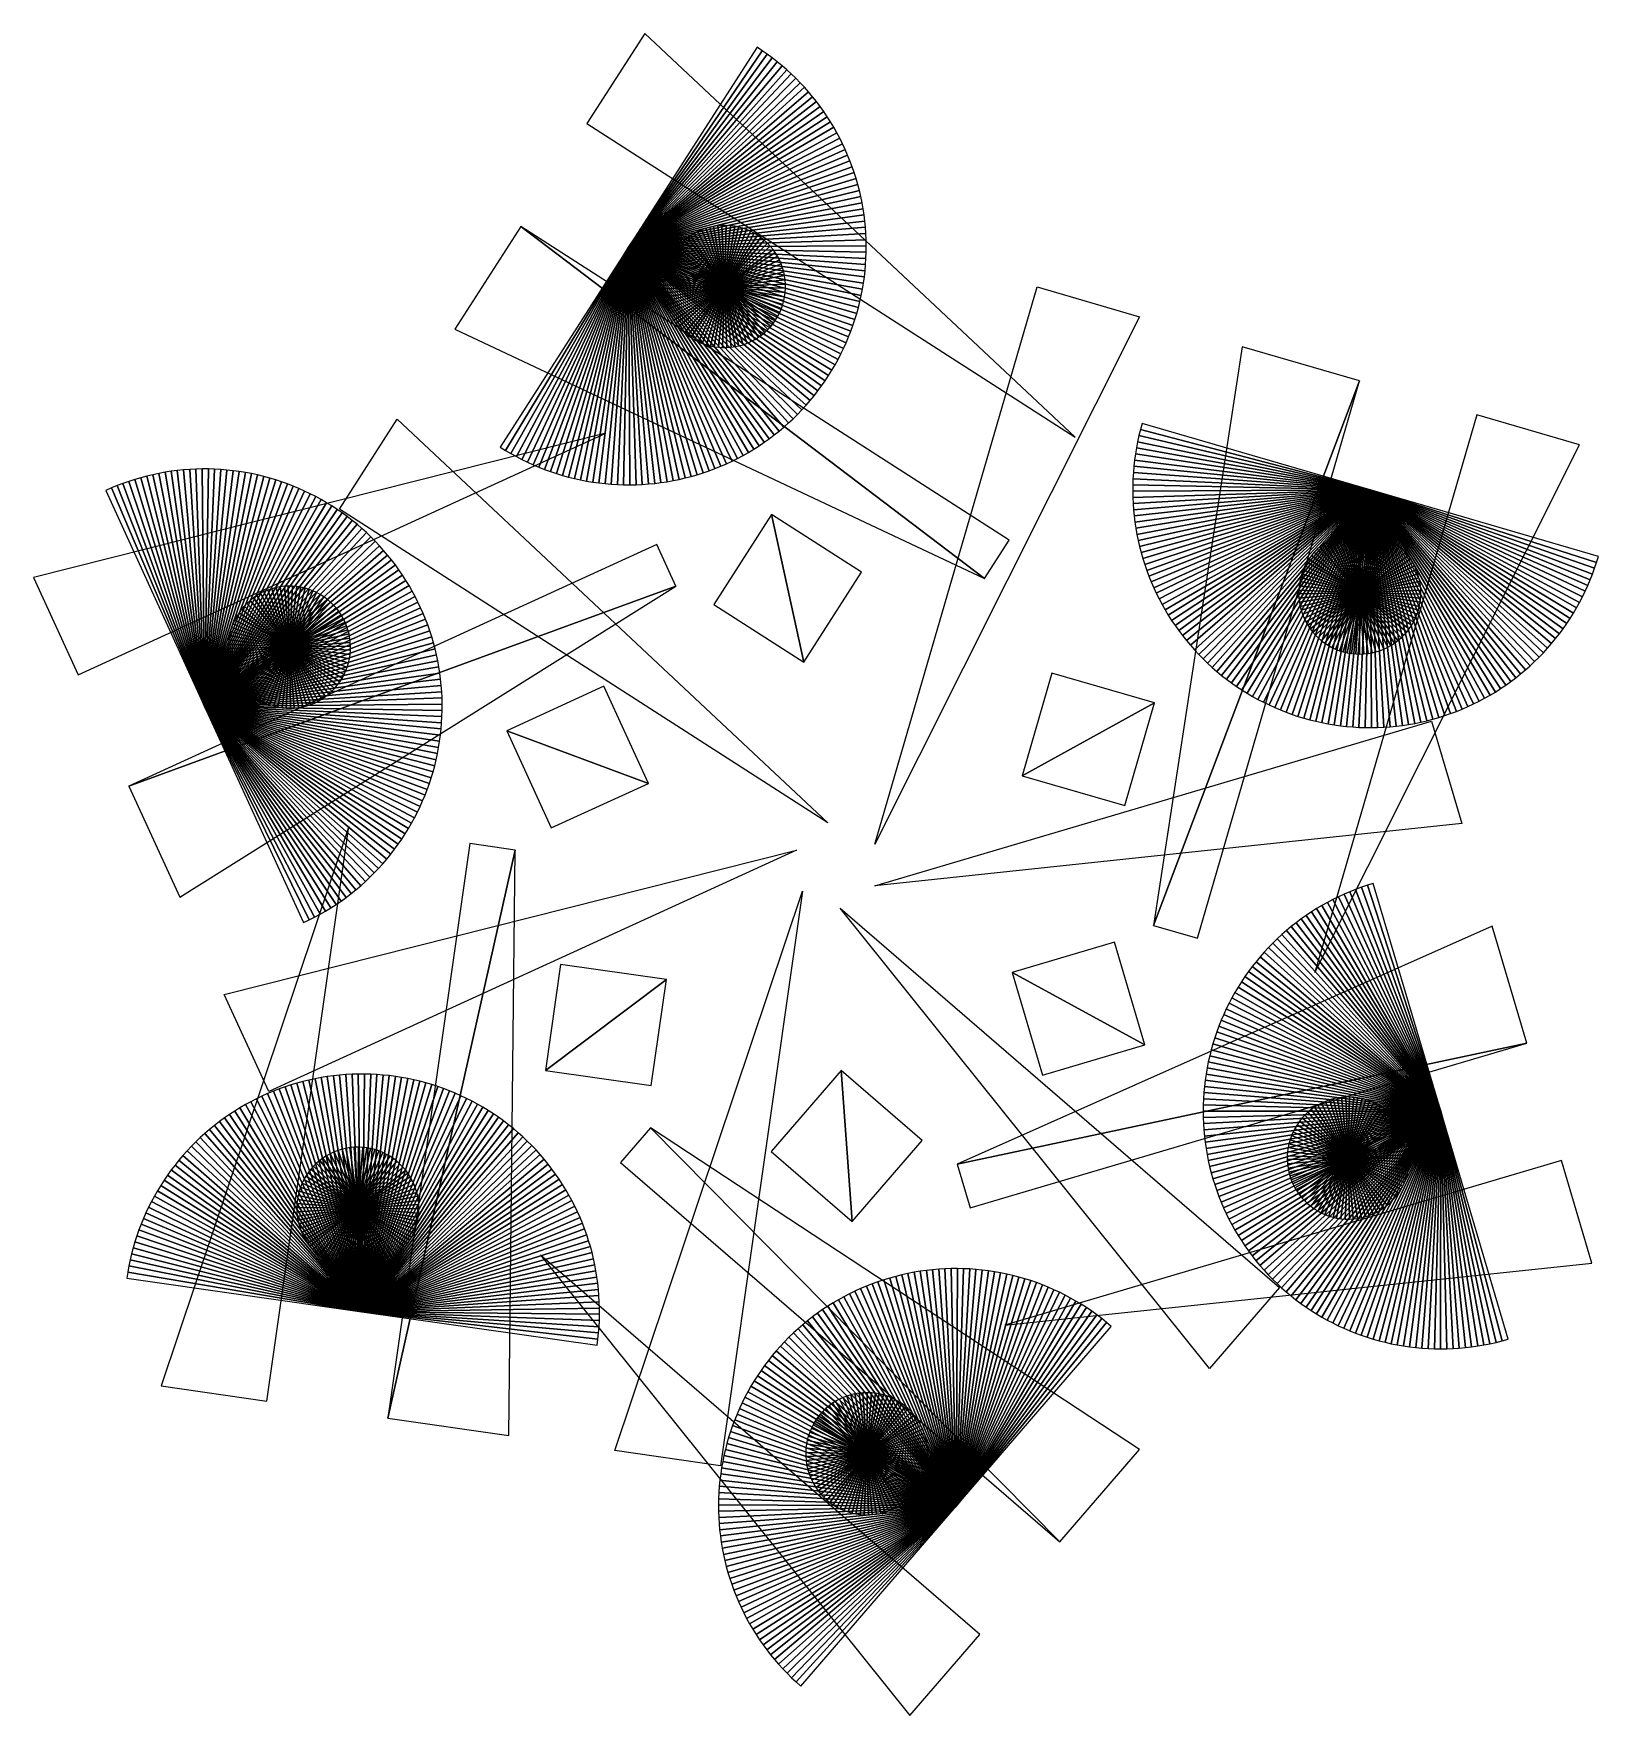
# Model space of a CAD drawing. Header units: metres. Extents: x -473 to 449, y -501 to 490.
import ezdxf

# ---------------------------------------------------------------- set-up
doc = ezdxf.new("R2010")
doc.units = ezdxf.units.M

msp = doc.modelspace()

# ---------------------------------------------------------------- linework, layer by layer
for p, q in [((-113.28343, 489.8651, -538.42285), (-147.32248, 436.85245, -538.42285)), ((140.46057, 252.06906, -538.42285), (-113.28343, 489.8651, -538.42285)), ((-44.068527, 479.82916, -538.42285), (-47.12642, 481.84967, -538.42285)), ((-41.064606, 477.72937, -538.42285), (-44.068527, 479.82916, -538.42285)), ((-38.116684, 475.5517, -538.42285), (-41.064606, 477.72937, -538.42285)), ((-35.226715, 473.29752, -538.42285), (-38.116684, 475.5517, -538.42285)), ((-32.396774, 470.9685, -538.42285), (-35.226715, 473.29752, -538.42285)), ((-29.628815, 468.56616, -538.42285), (-32.396774, 470.9685, -538.42285)), ((-26.924606, 466.0923, -538.42285), (-29.628815, 468.56616, -538.42285)), ((-24.286148, 463.5484, -538.42285), (-26.924606, 466.0923, -538.42285)), ((-21.715195, 460.9363, -538.42285), (-24.286148, 463.5484, -538.42285)), ((-19.213425, 458.2578, -538.42285), (-21.715195, 460.9363, -538.42285)), ((-16.7827, 455.51477, -538.42285), (-19.213425, 458.2578, -538.42285)), ((-14.424591, 452.70905, -538.42285), (-16.7827, 455.51477, -538.42285)), ((-12.140701, 449.8425, -538.42285), (-14.424591, 452.70905, -538.42285)), ((-9.932663, 446.91724, -538.42285), (-12.140701, 449.8425, -538.42285)), ((-7.801956, 443.93515, -538.42285), (-9.932663, 446.91724, -538.42285)), ((-147.32248, 436.85245, -538.42285), (140.46057, 252.06906, -538.42285)), ((-5.750076, 440.8983, -538.42285), (-7.801956, 443.93515, -538.42285)), ((-3.77832, 437.80875, -538.42285), (-5.750076, 440.8983, -538.42285)), ((-1.888168, 434.66867, -538.42285), (-3.77832, 437.80875, -538.42285)), ((-0.080826, 431.4802, -538.42285), (-1.888168, 434.66867, -538.42285)), ((1.642395, 428.24545, -538.42285), (-0.080826, 431.4802, -538.42285)), ((3.28038, 424.9668, -538.42285), (1.642395, 428.24545, -538.42285)), ((4.83194, 421.6463, -538.42285), (3.28038, 424.9668, -538.42285)), ((6.296112, 418.28638, -538.42285), (4.83194, 421.6463, -538.42285)), ((7.671783, 414.88928, -538.42285), (6.296112, 418.28638, -538.42285)), ((8.958038, 411.45734, -538.42285), (7.671783, 414.88928, -538.42285)), ((10.154068, 407.99286, -538.42285), (8.958038, 411.45734, -538.42285)), ((11.258972, 404.4983, -538.42285), (10.154068, 407.99286, -538.42285)), ((12.272003, 400.976, -538.42285), (11.258972, 404.4983, -538.42285)), ((13.192505, 397.4284, -538.42285), (12.272003, 400.976, -538.42285)), ((14.019836, 393.85788, -538.42285), (13.192505, 397.4284, -538.42285)), ((14.753372, 390.26697, -538.42285), (14.019836, 393.85788, -538.42285)), ((15.392731, 386.65808, -538.42285), (14.753372, 390.26697, -538.42285)), ((15.937347, 383.03366, -538.42285), (15.392731, 386.65808, -538.42285)), ((-70.28493, 376.66464, -538.42285), (-72.77142, 376.3021, -538.42285)), ((-67.77925, 376.85284, -538.42285), (-70.28493, 376.66464, -538.42285)), ((-65.266525, 376.86584, -538.42285), (-67.77925, 376.85284, -538.42285)), ((-62.759018, 376.7035, -538.42285), (-65.266525, 376.86584, -538.42285)), ((-60.26892, 376.36664, -538.42285), (-62.759018, 376.7035, -538.42285)), ((16.386932, 379.39624, -538.42285), (15.937347, 383.03366, -538.42285)), ((16.74112, 375.74835, -538.42285), (16.386932, 379.39624, -538.42285)), ((-186.22424, 376.26654, -538.42285), (-225.126, 315.68063, -538.42285)), ((101.558815, 191.48315, -538.42285), (-186.22424, 376.26654, -538.42285)), ((-90.095215, 367.92902, -538.42285), (-91.92407, 366.20587, -538.42285)), ((-88.15062, 369.5204, -538.42285), (-90.095215, 367.92902, -538.42285)), ((-86.36159, 370.7987, -538.42285), (-88.15062, 369.5204, -538.42285)), ((-84.22594, 372.12262, -538.42285), (-86.36159, 370.7987, -538.42285)), ((-82.0031, 373.29437, -538.42285), (-84.22594, 372.12262, -538.42285)), ((-79.70395, 374.30823, -538.42285), (-82.0031, 373.29437, -538.42285)), ((-77.33966, 375.1592, -538.42285), (-79.70395, 374.30823, -538.42285)), ((-74.92178, 375.8432, -538.42285), (-77.33966, 375.1592, -538.42285)), ((-72.77142, 376.3021, -538.42285), (-74.92178, 375.8432, -538.42285)), ((-58.113937, 375.93, -538.42285), (-60.26892, 376.36664, -538.42285)), ((-55.689117, 375.271, -538.42285), (-58.113937, 375.93, -538.42285)), ((-53.316208, 374.44446, -538.42285), (-55.689117, 375.271, -538.42285)), ((-51.006714, 373.4544, -538.42285), (-53.316208, 374.44446, -538.42285)), ((-48.771896, 372.30566, -538.42285), (-51.006714, 373.4544, -538.42285)), ((-46.886276, 371.1747, -538.42285), (-48.771896, 372.30566, -538.42285)), ((-44.82054, 369.74408, -538.42285), (-46.886276, 371.1747, -538.42285)), ((-42.85962, 368.17288, -538.42285), (-44.82054, 369.74408, -538.42285)), ((-41.01306, 366.4687, -538.42285), (-42.85962, 368.17288, -538.42285)), ((16.999695, 372.09235, -538.42285), (16.74112, 375.74835, -538.42285)), ((17.162506, 368.4309, -538.42285), (16.999695, 372.09235, -538.42285)), ((17.2294, 364.76645, -538.42285), (17.162506, 368.4309, -538.42285)), ((-97.76106, 358.44702, -538.42285), (-98.909805, 356.21222, -538.42285)), ((-96.45921, 360.59625, -538.42285), (-97.76106, 358.44702, -538.42285)), ((-95.19948, 362.39838, -538.42285), (-96.45921, 360.59625, -538.42285)), ((-93.62828, 364.3593, -538.42285), (-95.19948, 362.39838, -538.42285)), ((-91.92407, 366.20587, -538.42285), (-93.62828, 364.3593, -538.42285)), ((-39.289917, 364.63983, -538.42285), (-41.01306, 366.4687, -538.42285)), ((-37.698517, 362.69522, -538.42285), (-39.289917, 364.63983, -538.42285)), ((-36.420258, 360.9062, -538.42285), (-37.698517, 362.69522, -538.42285)), ((-35.096283, 358.77054, -538.42285), (-36.420258, 360.9062, -538.42285)), ((-33.92453, 356.54767, -538.42285), (-35.096283, 358.77054, -538.42285)), ((16.854523, 353.78012, -538.42285), (17.075363, 357.4385, -538.42285)), ((17.075363, 357.4385, -538.42285), (17.200333, 361.10144, -538.42285)), ((17.200333, 361.10144, -538.42285), (17.2294, 364.76645, -538.42285)), ((-101.82204, 346.95, -538.42285), (-102.15889, 344.4599, -538.42285)), ((-101.38539, 349.10498, -538.42285), (-101.82204, 346.95, -538.42285)), ((-100.72641, 351.5298, -538.42285), (-101.38539, 349.10498, -538.42285)), ((-99.89984, 353.9027, -538.42285), (-100.72641, 351.5298, -538.42285)), ((-98.909805, 356.21222, -538.42285), (-99.89984, 353.9027, -538.42285)), ((-32.910675, 354.24854, -538.42285), (-33.92453, 356.54767, -538.42285)), ((-32.059692, 351.88425, -538.42285), (-32.910675, 354.24854, -538.42285)), ((-31.375687, 349.4664, -538.42285), (-32.059692, 351.88425, -538.42285)), ((-30.91681, 347.31604, -538.42285), (-31.375687, 349.4664, -538.42285)), ((-30.554276, 344.82953, -538.42285), (-30.91681, 347.31604, -538.42285)), ((16.126007, 346.48682, -538.42285), (16.537994, 350.12863, -538.42285)), ((16.537994, 350.12863, -538.42285), (16.854523, 353.78012, -538.42285)), ((-102.15889, 344.4599, -538.42285), (-102.32124, 341.9524, -538.42285)), ((-102.32124, 341.9524, -538.42285), (-102.308266, 339.43964, -538.42285)), ((-102.308266, 339.43964, -538.42285), (-102.12005, 336.93396, -538.42285)), ((-102.12005, 336.93396, -538.42285), (-101.75749, 334.4475, -538.42285)), ((-30.852295, 334.81354, -538.42285), (-30.515427, 337.30362, -538.42285)), ((-30.366058, 342.32385, -538.42285), (-30.554276, 344.82953, -538.42285)), ((-30.515427, 337.30362, -538.42285), (-30.353088, 339.8111, -538.42285)), ((-30.353088, 339.8111, -538.42285), (-30.366058, 342.32385, -538.42285)), ((14.320343, 335.6434, -538.42285), (15.01683, 339.24173, -538.42285)), ((15.01683, 339.24173, -538.42285), (15.618851, 342.85703, -538.42285)), ((15.618851, 342.85703, -538.42285), (16.126007, 346.48682, -538.42285)), ((22.312546, 12.253587, -533.42285), (117.87264, 340.6318, -533.42285)), ((117.87264, 340.6318, -533.42285), (178.36337, 323.02863, -533.42285)), ((-101.75749, 334.4475, -538.42285), (-101.29863, 332.29712, -538.42285)), ((-101.29863, 332.29712, -538.42285), (-100.61462, 329.8792, -538.42285)), ((-100.61462, 329.8792, -538.42285), (-99.76363, 327.51495, -538.42285)), ((-99.76363, 327.51495, -538.42285), (-98.74978, 325.21582, -538.42285)), ((-33.764526, 325.5513, -538.42285), (-32.77446, 327.8608, -538.42285)), ((-32.77446, 327.8608, -538.42285), (-31.947922, 330.2337, -538.42285)), ((-31.947922, 330.2337, -538.42285), (-31.288925, 332.65857, -538.42285)), ((-31.288925, 332.65857, -538.42285), (-30.852295, 334.81354, -538.42285)), ((11.669495, 324.97504, -538.42285), (12.646118, 328.50763, -538.42285)), ((12.646118, 328.50763, -538.42285), (13.529938, 332.06458, -538.42285)), ((13.529938, 332.06458, -538.42285), (14.320343, 335.6434, -538.42285)), ((-98.74978, 325.21582, -538.42285), (-97.57803, 322.99298, -538.42285)), ((-97.57803, 322.99298, -538.42285), (-96.254074, 320.85733, -538.42285)), ((-96.254074, 320.85733, -538.42285), (-94.97581, 319.0683, -538.42285)), ((-94.97581, 319.0683, -538.42285), (-93.38442, 317.1237, -538.42285)), ((-93.38442, 317.1237, -538.42285), (-91.66125, 315.29486, -538.42285)), ((-40.75026, 315.55765, -538.42285), (-39.04605, 317.4042, -538.42285)), ((-39.04605, 317.4042, -538.42285), (-37.474823, 319.3651, -538.42285)), ((-37.474823, 319.3651, -538.42285), (-36.215088, 321.16727, -538.42285)), ((-36.215088, 321.16727, -538.42285), (-34.91324, 323.3165, -538.42285)), ((-34.91324, 323.3165, -538.42285), (-33.764526, 325.5513, -538.42285)), ((8.189758, 314.54755, -538.42285), (9.440567, 317.99268, -538.42285)), ((9.440567, 317.99268, -538.42285), (10.600723, 321.46924, -538.42285)), ((10.600723, 321.46924, -538.42285), (11.669495, 324.97504, -538.42285)), ((178.36337, 323.02863, -533.42285), (22.312546, 12.253587, -533.42285)), ((-225.126, 315.68063, -538.42285), (86.97065, 168.76346, -538.42285)), ((-91.66125, 315.29486, -538.42285), (-89.81473, 313.59064, -538.42285)), ((-89.81473, 313.59064, -538.42285), (-87.85379, 312.0194, -538.42285)), ((-87.85379, 312.0194, -538.42285), (-86.05166, 310.7597, -538.42285)), ((-86.05166, 310.7597, -538.42285), (-83.90242, 309.45782, -538.42285)), ((-83.90242, 309.45782, -538.42285), (-81.66762, 308.3091, -538.42285)), ((-81.66762, 308.3091, -538.42285), (-79.358116, 307.31906, -538.42285)), ((-79.358116, 307.31906, -538.42285), (-76.98518, 306.49252, -538.42285)), ((-55.334633, 306.6043, -538.42285), (-52.970375, 307.4553, -538.42285)), ((-52.970375, 307.4553, -538.42285), (-50.67124, 308.46912, -538.42285)), ((-50.67124, 308.46912, -538.42285), (-48.448402, 309.64087, -538.42285)), ((-48.448402, 309.64087, -538.42285), (-46.31273, 310.96484, -538.42285)), ((-46.31273, 310.96484, -538.42285), (-44.523697, 312.2431, -538.42285)), ((-44.523697, 312.2431, -538.42285), (-42.579086, 313.8345, -538.42285)), ((-42.579086, 313.8345, -538.42285), (-40.75026, 315.55765, -538.42285)), ((3.902618, 304.42526, -538.42285), (5.419891, 307.7616, -538.42285)), ((5.419891, 307.7616, -538.42285), (6.849228, 311.13644, -538.42285)), ((6.849228, 311.13644, -538.42285), (8.189758, 314.54755, -538.42285)), ((-76.98518, 306.49252, -538.42285), (-74.56037, 305.83353, -538.42285)), ((-74.56037, 305.83353, -538.42285), (-72.4054, 305.39688, -538.42285)), ((-72.4054, 305.39688, -538.42285), (-69.915306, 305.06003, -538.42285)), ((-69.915306, 305.06003, -538.42285), (-67.40781, 304.89767, -538.42285)), ((-67.40781, 304.89767, -538.42285), (-64.89507, 304.91068, -538.42285)), ((-64.89507, 304.91068, -538.42285), (-62.38935, 305.09888, -538.42285)), ((-62.38935, 305.09888, -538.42285), (-59.902893, 305.46143, -538.42285)), ((-59.902893, 305.46143, -538.42285), (-57.752525, 305.9203, -538.42285)), ((-57.752525, 305.9203, -538.42285), (-55.334633, 306.6043, -538.42285)), ((-1.16542, 294.67056, -538.42285), (0.608856, 297.87753, -538.42285)), ((0.608856, 297.87753, -538.42285), (2.298599, 301.12982, -538.42285)), ((2.298599, 301.12982, -538.42285), (3.902618, 304.42526, -538.42285)), ((238.8541, 305.42545, -533.42285), (186.50166, -35.526463, -533.42285)), ((307.98636, 285.30756, -533.42285), (238.8541, 305.42545, -533.42285)), ((-6.983246, 285.34354, -538.42285), (-4.962799, 288.4014, -538.42285)), ((-4.962799, 288.4014, -538.42285), (-3.023102, 291.51108, -538.42285)), ((-3.023102, 291.51108, -538.42285), (-1.16542, 294.67056, -538.42285)), ((-13.514938, 276.5017, -538.42285), (-11.260803, 279.3916, -538.42285)), ((-11.260803, 279.3916, -538.42285), (-9.083077, 282.33954, -538.42285)), ((-9.083077, 282.33954, -538.42285), (-6.983246, 285.34354, -538.42285)), ((212.42625, -43.07068, -533.42285), (307.98636, 285.30756, -533.42285)), ((-23.264091, 265.5611, -538.42285), (-20.720192, 268.19962, -538.42285)), ((-20.720192, 268.19962, -538.42285), (-18.246262, 270.90375, -538.42285)), ((-18.246262, 270.90375, -538.42285), (-15.843979, 273.67175, -538.42285)), ((-15.843979, 273.67175, -538.42285), (-13.514938, 276.5017, -538.42285)), ((-293.2041, 209.6553, -538.42285), (-259.16504, 262.66797, -538.42285)), ((-259.16504, 262.66797, -538.42285), (-5.421036, 24.871918, -538.42285)), ((-34.103424, 255.69955, -538.42285), (-31.297684, 258.05765, -538.42285)), ((-31.297684, 258.05765, -538.42285), (-28.554596, 260.48843, -538.42285)), ((-28.554596, 260.48843, -538.42285), (-25.876144, 262.99014, -538.42285)), ((-25.876144, 262.99014, -538.42285), (-23.264091, 265.5611, -538.42285)), ((179.84167, 260.10953, -533.42285), (178.86374, 256.57733, -533.42285)), ((377.11862, 265.18964, -533.42285), (281.55853, -63.1886, -533.42285)), ((437.60934, 247.58646, -533.42285), (377.11862, 265.18964, -533.42285)), ((-136.21764, 254.38701, -537.42285), (-473.4146, 169.35052, -537.42285)), ((-447.19736, 112.06479, -537.42285), (-136.21764, 254.38701, -537.42285)), ((-45.91416, 247.02502, -538.42285), (-42.877327, 249.07693, -538.42285)), ((-42.877327, 249.07693, -538.42285), (-39.895187, 251.20764, -538.42285)), ((-39.895187, 251.20764, -538.42285), (-36.96991, 253.41571, -538.42285)), ((-36.96991, 253.41571, -538.42285), (-34.103424, 255.69955, -538.42285)), ((177.18689, 249.4422, -533.42285), (176.4891, 245.84413, -533.42285)), ((177.9786, 253.02074, -533.42285), (177.18689, 249.4422, -533.42285)), ((178.86374, 256.57733, -533.42285), (177.9786, 253.02074, -533.42285)), ((-198.41106, 246.23778, -538.42285), (-195.30135, 244.29807, -538.42285)), ((-195.30135, 244.29807, -538.42285), (-192.1419, 242.4404, -538.42285)), ((-192.1419, 242.4404, -538.42285), (-188.93497, 240.6661, -538.42285)), ((-188.93497, 240.6661, -538.42285), (-185.68262, 238.97636, -538.42285)), ((-185.68262, 238.97636, -538.42285), (-182.38715, 237.37231, -538.42285)), ((-65.16614, 236.443, -538.42285), (-61.845703, 237.9946, -538.42285)), ((-61.845703, 237.9946, -538.42285), (-58.566956, 239.6326, -538.42285)), ((-58.566956, 239.6326, -538.42285), (-55.332275, 241.3558, -538.42285)), ((-55.332275, 241.3558, -538.42285), (-52.14379, 243.16313, -538.42285)), ((-52.14379, 243.16313, -538.42285), (-49.003685, 245.05331, -538.42285)), ((-49.003685, 245.05331, -538.42285), (-45.91416, 247.02502, -538.42285)), ((175.37723, 238.5994, -533.42285), (174.9639, 234.9577, -533.42285)), ((175.88574, 242.22903, -533.42285), (175.37723, 238.5994, -533.42285)), ((176.4891, 245.84413, -533.42285), (175.88574, 242.22903, -533.42285)), ((281.55853, -63.1886, -533.42285), (437.60934, 247.58646, -533.42285)), ((-410.2934, 228.23563, -537.42285), (-413.81036, 227.20442, -537.42285)), ((-406.75055, 229.17444, -537.42285), (-410.2934, 228.23563, -537.42285)), ((-403.1844, 230.02019, -537.42285), (-406.75055, 229.17444, -537.42285)), ((-399.5973, 230.77225, -537.42285), (-403.1844, 230.02019, -537.42285)), ((-395.9917, 231.43022, -537.42285), (-399.5973, 230.77225, -537.42285)), ((-392.3702, 231.99352, -537.42285), (-395.9917, 231.43022, -537.42285)), ((-388.7352, 232.46187, -537.42285), (-392.3702, 231.99352, -537.42285)), ((-385.08908, 232.8349, -537.42285), (-388.7352, 232.46187, -537.42285)), ((-381.43454, 233.11237, -537.42285), (-385.08908, 232.8349, -537.42285)), ((-377.774, 233.29407, -537.42285), (-381.43454, 233.11237, -537.42285)), ((-374.10992, 233.37987, -537.42285), (-377.774, 233.29407, -537.42285)), ((-370.4448, 233.36972, -537.42285), (-374.10992, 233.37987, -537.42285)), ((-366.78125, 233.26364, -537.42285), (-370.4448, 233.36972, -537.42285)), ((-363.12177, 233.06174, -537.42285), (-366.78125, 233.26364, -537.42285)), ((-359.46875, 232.76405, -537.42285), (-363.12177, 233.06174, -537.42285)), ((-355.82483, 232.37088, -537.42285), (-359.46875, 232.76405, -537.42285)), ((-352.19244, 231.88243, -537.42285), (-355.82483, 232.37088, -537.42285)), ((-348.57404, 231.29909, -537.42285), (-352.19244, 231.88243, -537.42285)), ((-344.97223, 230.62123, -537.42285), (-348.57404, 231.29909, -537.42285)), ((-341.38934, 229.84929, -537.42285), (-344.97223, 230.62123, -537.42285)), ((-337.82788, 228.98383, -537.42285), (-341.38934, 229.84929, -537.42285)), ((-334.2903, 228.02545, -537.42285), (-337.82788, 228.98383, -537.42285)), ((-330.77908, 226.9748, -537.42285), (-334.2903, 228.02545, -537.42285)), ((-182.38715, 237.37231, -538.42285), (-179.05087, 235.8551, -538.42285)), ((-179.05087, 235.8551, -538.42285), (-175.676, 234.42574, -538.42285)), ((-175.676, 234.42574, -538.42285), (-172.26483, 233.08517, -538.42285)), ((-172.26483, 233.08517, -538.42285), (-168.81982, 231.83443, -538.42285)), ((-168.81982, 231.83443, -538.42285), (-165.34317, 230.67424, -538.42285)), ((-165.34317, 230.67424, -538.42285), (-161.8374, 229.60547, -538.42285)), ((-161.8374, 229.60547, -538.42285), (-158.30482, 228.62885, -538.42285)), ((-158.30482, 228.62885, -538.42285), (-154.7479, 227.74503, -538.42285)), ((-92.95458, 227.25513, -538.42285), (-89.38407, 228.08246, -538.42285)), ((-89.38407, 228.08246, -538.42285), (-85.83648, 229.00296, -538.42285)), ((-85.83648, 229.00296, -538.42285), (-82.31414, 230.01602, -538.42285)), ((-82.31414, 230.01602, -538.42285), (-78.81957, 231.12091, -538.42285)), ((-78.81957, 231.12091, -538.42285), (-75.355156, 232.31693, -538.42285)), ((-75.355156, 232.31693, -538.42285), (-71.92322, 233.6032, -538.42285)), ((-71.92322, 233.6032, -538.42285), (-68.52606, 234.97887, -538.42285)), ((-68.52606, 234.97887, -538.42285), (-65.16614, 236.443, -538.42285)), ((174.64603, 231.30638, -533.42285), (174.42386, 227.64809, -533.42285)), ((174.9639, 234.9577, -533.42285), (174.64603, 231.30638, -533.42285)), ((-427.5727, 222.17041, -537.42285), (-430.92502, 220.68896, -537.42285)), ((-424.18274, 223.56361, -537.42285), (-427.5727, 222.17041, -537.42285)), ((-420.75748, 224.8676, -537.42285), (-424.18274, 223.56361, -537.42285)), ((-417.2992, 226.08148, -537.42285), (-420.75748, 224.8676, -537.42285)), ((-413.81036, 227.20442, -537.42285), (-417.2992, 226.08148, -537.42285)), ((-327.29654, 225.83258, -537.42285), (-330.77908, 226.9748, -537.42285)), ((-323.84503, 224.59961, -537.42285), (-327.29654, 225.83258, -537.42285)), ((-320.42706, 223.2767, -537.42285), (-323.84503, 224.59961, -537.42285)), ((-317.04486, 221.86478, -537.42285), (-320.42706, 223.2767, -537.42285)), ((-313.7007, 220.36479, -537.42285), (-317.04486, 221.86478, -537.42285)), ((-310.39703, 218.77782, -537.42285), (-313.7007, 220.36479, -537.42285)), ((-307.13608, 217.10487, -537.42285), (-310.39703, 218.77782, -537.42285)), ((-154.7479, 227.74503, -538.42285), (-151.16907, 226.95462, -538.42285)), ((-151.16907, 226.95462, -538.42285), (-147.57074, 226.25816, -538.42285)), ((-147.57074, 226.25816, -538.42285), (-143.95547, 225.65613, -538.42285)), ((-143.95547, 225.65613, -538.42285), (-140.32564, 225.14896, -538.42285)), ((-140.32564, 225.14896, -538.42285), (-136.68375, 224.73695, -538.42285)), ((-136.68375, 224.73695, -538.42285), (-133.03238, 224.42044, -538.42285)), ((-133.03238, 224.42044, -538.42285), (-129.37393, 224.19962, -538.42285)), ((-129.37393, 224.19962, -538.42285), (-125.71098, 224.07463, -538.42285)), ((-125.71098, 224.07463, -538.42285), (-122.04603, 224.0456, -538.42285)), ((-122.04603, 224.0456, -538.42285), (-118.38154, 224.11249, -538.42285)), ((-118.38154, 224.11249, -538.42285), (-114.7201, 224.27527, -538.42285)), ((-114.7201, 224.27527, -538.42285), (-111.064125, 224.53386, -538.42285)), ((-111.064125, 224.53386, -538.42285), (-107.416176, 224.88806, -538.42285)), ((-107.416176, 224.88806, -538.42285), (-103.77879, 225.33762, -538.42285)), ((-103.77879, 225.33762, -538.42285), (-100.154396, 225.88223, -538.42285)), ((-100.154396, 225.88223, -538.42285), (-96.54548, 226.52158, -538.42285)), ((-96.54548, 226.52158, -538.42285), (-92.95458, 227.25513, -538.42285)), ((174.29753, 223.98514, -533.42285), (174.26712, 220.3202, -533.42285)), ((174.26712, 220.3202, -533.42285), (174.33266, 216.6557, -533.42285)), ((174.42386, 227.64809, -533.42285), (174.29753, 223.98514, -533.42285)), ((-303.91995, 215.3471, -537.42285), (-307.13608, 217.10487, -537.42285)), ((-300.75098, 213.50581, -537.42285), (-303.91995, 215.3471, -537.42285)), ((-297.6313, 211.58218, -537.42285), (-300.75098, 213.50581, -537.42285)), ((-294.56305, 209.57751, -537.42285), (-297.6313, 211.58218, -537.42285)), ((-291.54828, 207.49327, -537.42285), (-294.56305, 209.57751, -537.42285)), ((-5.421036, 24.871918, -538.42285), (-293.2041, 209.6553, -538.42285)), ((174.33266, 216.6557, -533.42285), (174.49411, 212.99417, -533.42285)), ((174.49411, 212.99417, -533.42285), (174.75134, 209.33812, -533.42285)), ((174.75134, 209.33812, -533.42285), (175.10422, 205.69005, -533.42285)), ((-288.58917, 205.33081, -537.42285), (-291.54828, 207.49327, -537.42285)), ((-285.68756, 203.09155, -537.42285), (-288.58917, 205.33081, -537.42285)), ((-282.8457, 200.77719, -537.42285), (-285.68756, 203.09155, -537.42285)), ((-280.06534, 198.38925, -537.42285), (-282.8457, 200.77719, -537.42285)), ((-277.34845, 195.92932, -537.42285), (-280.06534, 198.38925, -537.42285)), ((-38.50557, 206.54858, -538.42285), (-72.54461, 153.53592, -538.42285)), ((14.507095, 172.50954, -538.42285), (-38.50557, 206.54858, -538.42285)), ((175.10422, 205.69005, -533.42285), (175.55243, 202.0525, -533.42285)), ((175.55243, 202.0525, -533.42285), (176.09572, 198.4279, -533.42285)), ((176.09572, 198.4279, -533.42285), (176.73372, 194.81876, -533.42285)), ((-106.25507, 188.91759, -537.42285), (-417.2348, 46.595367, -537.42285)), ((-274.69687, 193.39908, -537.42285), (-277.34845, 195.92932, -537.42285)), ((-272.11246, 190.80032, -537.42285), (-274.69687, 193.39908, -537.42285)), ((-269.59692, 188.1348, -537.42285), (-272.11246, 190.80032, -537.42285)), ((-95.01911, 164.36656, -537.42285), (-106.25507, 188.91759, -537.42285)), ((86.97065, 168.76346, -538.42285), (101.558815, 191.48315, -538.42285)), ((176.73372, 194.81876, -533.42285), (177.46597, 191.22757, -533.42285)), ((177.46597, 191.22757, -533.42285), (178.29198, 187.65677, -533.42285)), ((286.51035, 189.14343, -533.42285), (284.55136, 187.5698, -533.42285)), ((288.57434, 190.5766, -533.42285), (286.51035, 189.14343, -533.42285)), ((290.73328, 191.86227, -533.42285), (288.57434, 190.5766, -533.42285)), ((292.69196, 192.86136, -533.42285), (290.73328, 191.86227, -533.42285)), ((295.00024, 193.85423, -533.42285), (292.69196, 192.86136, -533.42285)), ((297.37213, 194.6837, -533.42285), (295.00024, 193.85423, -533.42285)), ((299.79614, 195.34567, -533.42285), (297.37213, 194.6837, -533.42285)), ((301.9506, 195.78497, -533.42285), (299.79614, 195.34567, -533.42285)), ((304.44025, 196.12488, -533.42285), (301.9506, 195.78497, -533.42285)), ((306.94757, 196.29031, -533.42285), (304.44025, 196.12488, -533.42285)), ((309.14633, 196.29126, -533.42285), (306.94757, 196.29031, -533.42285)), ((311.6538, 196.12799, -533.42285), (309.14633, 196.29126, -533.42285)), ((314.14374, 195.7902, -533.42285), (311.6538, 196.12799, -533.42285)), ((316.60406, 195.27957, -533.42285), (314.14374, 195.7902, -533.42285)), ((318.72314, 194.69287, -533.42285), (316.60406, 195.27957, -533.42285)), ((321.09576, 193.86548, -533.42285), (318.72314, 194.69287, -533.42285)), ((323.4049, 192.8746, -533.42285), (321.09576, 193.86548, -533.42285)), ((325.63928, 191.725, -533.42285), (323.4049, 192.8746, -533.42285)), ((327.52448, 190.59338, -533.42285), (325.63928, 191.725, -533.42285)), ((329.5897, 189.16202, -533.42285), (327.52448, 190.59338, -533.42285)), ((331.55005, 187.59004, -533.42285), (329.5897, 189.16202, -533.42285)), ((-267.152, 185.4043, -537.42285), (-269.59692, 188.1348, -537.42285)), ((-264.77948, 182.61076, -537.42285), (-267.152, 185.4043, -537.42285)), ((-262.48083, 179.75613, -537.42285), (-264.77948, 182.61076, -537.42285)), ((-260.2577, 176.84222, -537.42285), (-262.48083, 179.75613, -537.42285)), ((178.29198, 187.65677, -533.42285), (179.21117, 184.10881, -533.42285)), ((179.21117, 184.10881, -533.42285), (180.22292, 180.58617, -533.42285)), ((180.22292, 180.58617, -533.42285), (181.32654, 177.09117, -533.42285)), ((276.95654, 178.43004, -533.42285), (275.7682, 176.21606, -533.42285)), ((278.12094, 180.29521, -533.42285), (276.95654, 178.43004, -533.42285)), ((279.58813, 182.33513, -533.42285), (278.12094, 180.29521, -533.42285)), ((281.19406, 184.26775, -533.42285), (279.58813, 182.33513, -533.42285)), ((282.9309, 186.08363, -533.42285), (281.19406, 184.26775, -533.42285)), ((284.55136, 187.5698, -533.42285), (282.9309, 186.08363, -533.42285)), ((333.39594, 185.88516, -533.42285), (331.55005, 187.59004, -533.42285)), ((334.91016, 184.2909, -533.42285), (333.39594, 185.88516, -533.42285)), ((336.51782, 182.35965, -533.42285), (334.91016, 184.2909, -533.42285)), ((337.98672, 180.32101, -533.42285), (336.51782, 182.35965, -533.42285)), ((339.3099, 178.18484, -533.42285), (337.98672, 180.32101, -533.42285)), ((446.45782, 174.89163, -533.42285), (447.61926, 178.36777, -533.42285)), ((447.61926, 178.36777, -533.42285), (448.68936, 181.8732, -533.42285)), ((-473.4146, 169.35052, -537.42285), (-447.19736, 112.06479, -537.42285)), ((-258.11163, 173.87119, -537.42285), (-260.2577, 176.84222, -537.42285)), ((-256.0441, 170.84499, -537.42285), (-258.11163, 173.87119, -537.42285)), ((-254.05643, 167.76561, -537.42285), (-256.0441, 170.84499, -537.42285)), ((-19.531944, 119.49687, -538.42285), (14.507095, 172.50954, -538.42285)), ((181.32654, 177.09117, -533.42285), (182.52126, 173.62628, -533.42285)), ((182.52126, 173.62628, -533.42285), (183.80627, 170.19385, -533.42285)), ((183.80627, 170.19385, -533.42285), (185.18071, 166.79622, -533.42285)), ((273.24484, 169.45825, -533.42285), (272.69135, 167.0072, -533.42285)), ((273.8684, 171.56674, -533.42285), (273.24484, 169.45825, -533.42285)), ((274.73712, 173.92459, -533.42285), (273.8684, 171.56674, -533.42285)), ((275.7682, 176.21606, -533.42285), (274.73712, 173.92459, -533.42285)), ((340.34302, 176.24388, -533.42285), (339.3099, 178.18484, -533.42285)), ((341.37604, 173.95328, -533.42285), (340.34302, 176.24388, -533.42285)), ((342.24677, 171.59619, -533.42285), (341.37604, 173.95328, -533.42285)), ((342.95093, 169.18414, -533.42285), (342.24677, 171.59619, -533.42285)), ((343.4278, 167.03767, -533.42285), (342.95093, 169.18414, -533.42285)), ((443.864, 168.03635, -533.42285), (445.2058, 171.44704, -533.42285)), ((445.2058, 171.44704, -533.42285), (446.45782, 174.89163, -533.42285)), ((-387.27222, -18.874039, -537.42285), (-95.01911, 164.36656, -537.42285)), ((-341.8101, 158.8576, -537.42285), (-343.89102, 157.44916, -537.42285)), ((-339.636, 160.1175, -537.42285), (-341.8101, 158.8576, -537.42285)), ((-337.66553, 161.09311, -537.42285), (-339.636, 160.1175, -537.42285)), ((-335.34558, 162.05841, -537.42285), (-337.66553, 161.09311, -537.42285)), ((-332.96396, 162.85953, -537.42285), (-335.34558, 162.05841, -537.42285)), ((-330.53223, 163.49255, -537.42285), (-332.96396, 162.85953, -537.42285)), ((-328.06226, 163.9544, -537.42285), (-330.53223, 163.49255, -537.42285)), ((-325.5661, 164.24286, -537.42285), (-328.06226, 163.9544, -537.42285)), ((-323.37006, 164.35187, -537.42285), (-325.5661, 164.24286, -537.42285)), ((-320.8576, 164.31207, -537.42285), (-323.37006, 164.35187, -537.42285)), ((-318.35403, 164.09702, -537.42285), (-320.8576, 164.31207, -537.42285)), ((-315.8716, 163.70792, -537.42285), (-318.35403, 164.09702, -537.42285)), ((-313.42233, 163.14658, -537.42285), (-315.8716, 163.70792, -537.42285)), ((-311.0182, 162.41577, -537.42285), (-313.42233, 163.14658, -537.42285)), ((-308.96082, 161.64005, -537.42285), (-311.0182, 162.41577, -537.42285)), ((-306.6726, 160.60165, -537.42285), (-308.96082, 161.64005, -537.42285)), ((-304.46243, 159.40619, -537.42285), (-306.6726, 160.60165, -537.42285)), ((-302.34103, 158.05948, -537.42285), (-304.46243, 159.40619, -537.42285)), ((-252.15009, 164.63535, -537.42285), (-254.05643, 167.76561, -537.42285)), ((-250.32634, 161.45627, -537.42285), (-252.15009, 164.63535, -537.42285)), ((-248.58643, 158.2305, -537.42285), (-250.32634, 161.45627, -537.42285)), ((185.18071, 166.79622, -533.42285), (186.6436, 163.43576, -533.42285)), ((186.6436, 163.43576, -533.42285), (188.19397, 160.11472, -533.42285)), ((188.19397, 160.11472, -533.42285), (189.83075, 156.83542, -533.42285)), ((272.10318, 162.01929, -533.42285), (272.06573, 159.82085, -533.42285)), ((272.06573, 159.82085, -533.42285), (272.18738, 157.31104, -533.42285)), ((272.31018, 164.52353, -533.42285), (272.10318, 162.01929, -533.42285)), ((272.69135, 167.0072, -533.42285), (272.31018, 164.52353, -533.42285)), ((343.8111, 164.5543, -533.42285), (343.4278, 167.03767, -533.42285)), ((344.02023, 162.0503, -533.42285), (343.8111, 164.5543, -533.42285)), ((343.9401, 157.34195, -533.42285), (344.05423, 159.53775, -533.42285)), ((344.05423, 159.53775, -533.42285), (344.02023, 162.0503, -533.42285)), ((439.3097, 158.0314, -533.42285), (440.91492, 161.32628, -533.42285)), ((440.91492, 161.32628, -533.42285), (442.43338, 164.66202, -533.42285)), ((442.43338, 164.66202, -533.42285), (443.864, 168.03635, -533.42285)), ((-352.38535, 148.7016, -537.42285), (-353.73206, 146.5802, -537.42285)), ((-350.89392, 150.72388, -537.42285), (-352.38535, 148.7016, -537.42285)), ((-349.26505, 152.63722, -537.42285), (-350.89392, 150.72388, -537.42285)), ((-347.73328, 154.21463, -537.42285), (-349.26505, 152.63722, -537.42285)), ((-345.86862, 155.89899, -537.42285), (-347.73328, 154.21463, -537.42285)), ((-343.89102, 157.44916, -537.42285), (-345.86862, 155.89899, -537.42285)), ((-300.31876, 156.56808, -537.42285), (-302.34103, 158.05948, -537.42285)), ((-298.40543, 154.93921, -537.42285), (-300.31876, 156.56808, -537.42285)), ((-296.828, 153.40747, -537.42285), (-298.40543, 154.93921, -537.42285)), ((-295.14365, 151.5428, -537.42285), (-296.828, 153.40747, -537.42285)), ((-293.59348, 149.56519, -537.42285), (-295.14365, 151.5428, -537.42285)), ((-292.18503, 147.48425, -537.42285), (-293.59348, 149.56519, -537.42285)), ((-246.93152, 154.96027, -537.42285), (-248.58643, 158.2305, -537.42285)), ((-245.36282, 151.64789, -537.42285), (-246.93152, 154.96027, -537.42285)), ((-243.88138, 148.29556, -537.42285), (-245.36282, 151.64789, -537.42285)), ((-72.54461, 153.53592, -538.42285), (-19.531944, 119.49687, -538.42285)), ((189.83075, 156.83542, -533.42285), (191.55276, 153.6001, -533.42285)), ((191.55276, 153.6001, -533.42285), (193.35893, 150.41092, -533.42285)), ((193.35893, 150.41092, -533.42285), (195.24792, 147.27016, -533.42285)), ((272.18738, 157.31104, -533.42285), (272.4838, 154.8158, -533.42285)), ((272.4838, 154.8158, -533.42285), (272.95355, 152.34734, -533.42285)), ((272.95355, 152.34734, -533.42285), (273.505, 150.21884, -533.42285)), ((273.505, 150.21884, -533.42285), (274.29294, 147.83282, -533.42285)), ((341.84268, 147.86192, -533.42285), (342.6286, 150.24861, -533.42285)), ((342.6286, 150.24861, -533.42285), (343.1782, 152.3776, -533.42285)), ((343.1782, 152.3776, -533.42285), (343.64584, 154.84647, -533.42285)), ((343.64584, 154.84647, -533.42285), (343.9401, 157.34195, -533.42285)), ((433.98444, 148.41461, -533.42285), (435.84323, 151.57343, -533.42285)), ((435.84323, 151.57343, -533.42285), (437.61874, 154.77972, -533.42285)), ((437.61874, 154.77972, -533.42285), (439.3097, 158.0314, -533.42285)), ((-356.74158, 140.02446, -537.42285), (-357.47238, 137.6203, -537.42285)), ((-355.96588, 142.08185, -537.42285), (-356.74158, 140.02446, -537.42285)), ((-354.9275, 144.37004, -537.42285), (-355.96588, 142.08185, -537.42285)), ((-353.73206, 146.5802, -537.42285), (-354.9275, 144.37004, -537.42285)), ((-290.92517, 145.31015, -537.42285), (-292.18503, 147.48425, -537.42285)), ((-289.82007, 143.05347, -537.42285), (-290.92517, 145.31015, -537.42285)), ((-288.98422, 141.01974, -537.42285), (-289.82007, 143.05347, -537.42285)), ((-288.1831, 138.6381, -537.42285), (-288.98422, 141.01974, -537.42285)), ((-242.48816, 144.90558, -537.42285), (-243.88138, 148.29556, -537.42285)), ((-241.18419, 141.4803, -537.42285), (-242.48816, 144.90558, -537.42285)), ((-239.9703, 138.0221, -537.42285), (-241.18419, 141.4803, -537.42285)), ((195.24792, 147.27016, -533.42285), (197.21854, 144.17987, -533.42285)), ((197.21854, 144.17987, -533.42285), (199.26933, 141.14226, -533.42285)), ((199.26933, 141.14226, -533.42285), (201.39893, 138.15941, -533.42285)), ((274.29294, 147.83282, -533.42285), (275.2454, 145.50757, -533.42285)), ((275.2454, 145.50757, -533.42285), (276.35773, 143.25443, -533.42285)), ((276.35773, 143.25443, -533.42285), (277.45795, 141.35071, -533.42285)), ((277.45795, 141.35071, -533.42285), (278.85486, 139.26202, -533.42285)), ((278.85486, 139.26202, -533.42285), (280.39407, 137.27585, -533.42285)), ((335.75067, 137.2997, -533.42285), (337.28818, 139.28716, -533.42285)), ((337.28818, 139.28716, -533.42285), (338.6833, 141.37704, -533.42285)), ((338.6833, 141.37704, -533.42285), (339.78186, 143.28174, -533.42285)), ((339.78186, 143.28174, -533.42285), (340.89227, 145.53586, -533.42285)), ((340.89227, 145.53586, -533.42285), (341.84268, 147.86192, -533.42285)), ((425.74228, 136.29819, -533.42285), (427.92105, 139.24533, -533.42285)), ((427.92105, 139.24533, -533.42285), (430.022, 142.24855, -533.42285)), ((430.022, 142.24855, -533.42285), (432.04355, 145.30566, -533.42285)), ((432.04355, 145.30566, -533.42285), (433.98444, 148.41461, -533.42285)), ((-358.63788, 130.18506, -537.42285), (-358.6777, 127.67261, -537.42285)), ((-358.42285, 132.6886, -537.42285), (-358.63788, 130.18506, -537.42285)), ((-358.03375, 135.17104, -537.42285), (-358.42285, 132.6886, -537.42285)), ((-357.47238, 137.6203, -537.42285), (-358.03375, 135.17104, -537.42285)), ((-287.55008, 136.20638, -537.42285), (-288.1831, 138.6381, -537.42285)), ((-287.0882, 133.73643, -537.42285), (-287.55008, 136.20638, -537.42285)), ((-286.79977, 131.24028, -537.42285), (-287.0882, 133.73643, -537.42285)), ((-286.69077, 129.0442, -537.42285), (-286.79977, 131.24028, -537.42285)), ((-286.73062, 126.53176, -537.42285), (-286.69077, 129.0442, -537.42285)), ((-238.84738, 134.53323, -537.42285), (-239.9703, 138.0221, -537.42285)), ((-237.81616, 131.01622, -537.42285), (-238.84738, 134.53323, -537.42285)), ((-236.87738, 127.47344, -537.42285), (-237.81616, 131.01622, -537.42285)), ((201.39893, 138.15941, -533.42285), (203.60587, 135.2333, -533.42285)), ((203.60587, 135.2333, -533.42285), (205.8887, 132.36594, -533.42285)), ((205.8887, 132.36594, -533.42285), (208.24577, 129.55933, -533.42285)), ((208.24577, 129.55933, -533.42285), (210.67552, 126.815414, -533.42285)), ((280.39407, 137.27585, -533.42285), (282.06805, 135.40192, -533.42285)), ((282.06805, 135.40192, -533.42285), (283.63702, 133.86145, -533.42285)), ((283.63702, 133.86145, -533.42285), (285.5413, 132.22205, -533.42285)), ((285.5413, 132.22205, -533.42285), (287.5553, 130.71947, -533.42285)), ((287.5553, 130.71947, -533.42285), (289.39987, 129.5227, -533.42285)), ((289.39987, 129.5227, -533.42285), (291.59277, 128.29587, -533.42285)), ((324.5597, 128.31006, -533.42285), (326.48233, 129.37688, -533.42285)), ((326.48233, 129.37688, -533.42285), (328.59503, 130.73712, -533.42285)), ((328.59503, 130.73712, -533.42285), (330.6078, 132.24146, -533.42285)), ((330.6078, 132.24146, -533.42285), (332.51068, 133.8825, -533.42285)), ((332.51068, 133.8825, -533.42285), (334.07828, 135.4243, -533.42285)), ((334.07828, 135.4243, -533.42285), (335.75067, 137.2997, -533.42285)), ((418.75366, 127.8129, -533.42285), (421.157, 130.58005, -533.42285)), ((421.157, 130.58005, -533.42285), (423.48706, 133.4091, -533.42285)), ((423.48706, 133.4091, -533.42285), (425.74228, 136.29819, -533.42285)), ((-358.6777, 127.67261, -537.42285), (-358.56866, 125.476524, -537.42285)), ((-358.56866, 125.476524, -537.42285), (-358.28024, 122.980385, -537.42285)), ((-358.28024, 122.980385, -537.42285), (-357.81842, 120.51043, -537.42285)), ((-357.81842, 120.51043, -537.42285), (-357.18536, 118.07869, -537.42285)), ((-288.6269, 116.69236, -537.42285), (-287.89606, 119.096504, -537.42285)), ((-287.89606, 119.096504, -537.42285), (-287.33472, 121.54578, -537.42285)), ((-287.33472, 121.54578, -537.42285), (-286.94562, 124.028206, -537.42285)), ((-286.94562, 124.028206, -537.42285), (-286.73062, 126.53176, -537.42285)), ((-236.03162, 123.90723, -537.42285), (-236.87738, 127.47344, -537.42285)), ((-235.27953, 120.32016, -537.42285), (-236.03162, 123.90723, -537.42285)), ((-234.62158, 116.71464, -537.42285), (-235.27953, 120.32016, -537.42285)), ((210.67552, 126.815414, -533.42285), (213.17627, 124.13597, -533.42285)), ((213.17627, 124.13597, -533.42285), (215.74628, 121.52298, -533.42285)), ((215.74628, 121.52298, -533.42285), (218.38382, 118.97813, -533.42285)), ((218.38382, 118.97813, -533.42285), (221.0871, 116.50319, -533.42285)), ((291.59277, 128.29587, -533.42285), (293.8659, 127.224976, -533.42285)), ((293.8659, 127.224976, -533.42285), (296.20822, 126.31528, -533.42285)), ((296.20822, 126.31528, -533.42285), (298.3055, 125.65499, -533.42285)), ((298.3055, 125.65499, -533.42285), (300.74652, 125.05879, -533.42285)), ((300.74652, 125.05879, -533.42285), (303.22318, 124.634315, -533.42285)), ((303.22318, 124.634315, -533.42285), (305.7234, 124.38364, -533.42285)), ((305.7234, 124.38364, -533.42285), (307.9209, 124.307846, -533.42285)), ((307.9209, 124.307846, -533.42285), (310.43243, 124.38568, -533.42285)), ((310.43243, 124.38568, -533.42285), (312.93243, 124.6385, -533.42285)), ((312.93243, 124.6385, -533.42285), (315.40875, 125.065094, -533.42285)), ((315.40875, 125.065094, -533.42285), (317.5465, 125.57931, -533.42285)), ((317.5465, 125.57931, -533.42285), (319.94592, 126.32548, -533.42285)), ((319.94592, 126.32548, -533.42285), (322.28748, 127.23721, -533.42285)), ((322.28748, 127.23721, -533.42285), (324.5597, 128.31006, -533.42285)), ((408.4415, 117.40137, -533.42285), (411.12085, 119.90209, -533.42285)), ((411.12085, 119.90209, -533.42285), (413.73395, 122.47214, -533.42285)), ((413.73395, 122.47214, -533.42285), (416.27875, 125.10968, -533.42285)), ((416.27875, 125.10968, -533.42285), (418.75366, 127.8129, -533.42285)), ((-357.18536, 118.07869, -537.42285), (-356.38425, 115.697075, -537.42285)), ((-356.38425, 115.697075, -537.42285), (-355.54843, 113.66336, -537.42285)), ((-355.54843, 113.66336, -537.42285), (-354.4433, 111.406654, -537.42285)), ((-354.4433, 111.406654, -537.42285), (-353.18344, 109.232544, -537.42285)), ((-353.18344, 109.232544, -537.42285), (-351.775, 107.15163, -537.42285)), ((-292.98315, 108.015205, -537.42285), (-291.63644, 110.13661, -537.42285)), ((-291.63644, 110.13661, -537.42285), (-290.44098, 112.346794, -537.42285)), ((-290.44098, 112.346794, -537.42285), (-289.4026, 114.63497, -537.42285)), ((-289.4026, 114.63497, -537.42285), (-288.6269, 116.69236, -537.42285)), ((-234.05824, 113.09305, -537.42285), (-234.62158, 116.71464, -537.42285)), ((-233.58992, 109.45803, -537.42285), (-234.05824, 113.09305, -537.42285)), ((-233.21689, 105.81199, -537.42285), (-233.58992, 109.45803, -537.42285)), ((126.65115, 113.117134, -533.42285), (109.04797, 52.626396, -533.42285)), ((187.14188, 95.51396, -533.42285), (126.65115, 113.117134, -533.42285)), ((221.0871, 116.50319, -533.42285), (223.85419, 114.09987, -533.42285)), ((223.85419, 114.09987, -533.42285), (226.68324, 111.76983, -533.42285)), ((226.68324, 111.76983, -533.42285), (229.57237, 109.51458, -533.42285)), ((229.57237, 109.51458, -533.42285), (232.51952, 107.3358, -533.42285)), ((397.09747, 108.124794, -533.42285), (400.02362, 110.33174, -533.42285)), ((400.02362, 110.33174, -533.42285), (402.89093, 112.61453, -533.42285)), ((402.89093, 112.61453, -533.42285), (405.69757, 114.97165, -533.42285)), ((405.69757, 114.97165, -533.42285), (408.4415, 117.40137, -533.42285)), ((-351.775, 107.15163, -537.42285), (-350.22482, 105.17402, -537.42285)), ((-350.22482, 105.17402, -537.42285), (-348.54047, 103.30936, -537.42285)), ((-348.54047, 103.30936, -537.42285), (-346.96304, 101.777596, -537.42285)), ((-346.96304, 101.777596, -537.42285), (-345.0497, 100.14874, -537.42285)), ((-345.0497, 100.14874, -537.42285), (-343.02744, 98.657326, -537.42285)), ((-303.55838, 97.8592, -537.42285), (-301.47745, 99.26766, -537.42285)), ((-301.47745, 99.26766, -537.42285), (-299.49985, 100.81781, -537.42285)), ((-299.49985, 100.81781, -537.42285), (-297.6352, 102.50217, -537.42285)), ((-297.6352, 102.50217, -537.42285), (-296.10342, 104.07959, -537.42285)), ((-296.10342, 104.07959, -537.42285), (-294.47455, 105.992935, -537.42285)), ((-294.47455, 105.992935, -537.42285), (-292.98315, 108.015205, -537.42285)), ((-232.93942, 102.15744, -537.42285), (-233.21689, 105.81199, -537.42285)), ((-232.75775, 98.49682, -537.42285), (-232.93942, 102.15744, -537.42285)), ((-137.32356, 105.414604, -537.42285), (-194.6093, 79.19736, -537.42285)), ((-111.10631, 48.128876, -537.42285), (-137.32356, 105.414604, -537.42285)), ((232.51952, 107.3358, -533.42285), (235.52267, 105.234886, -533.42285)), ((235.52267, 105.234886, -533.42285), (238.57977, 103.2133, -533.42285)), ((238.57977, 103.2133, -533.42285), (241.68883, 101.272415, -533.42285)), ((241.68883, 101.272415, -533.42285), (244.84756, 99.41362, -533.42285)), ((244.84756, 99.41362, -533.42285), (248.05386, 97.63814, -533.42285)), ((381.65677, 98.27862, -533.42285), (384.84598, 100.084785, -533.42285)), ((384.84598, 100.084785, -533.42285), (387.98672, 101.97379, -533.42285)), ((387.98672, 101.97379, -533.42285), (391.07697, 103.94437, -533.42285)), ((391.07697, 103.94437, -533.42285), (394.11456, 105.99515, -533.42285)), ((394.11456, 105.99515, -533.42285), (397.09747, 108.124794, -533.42285)), ((-343.02744, 98.657326, -537.42285), (-340.906, 97.3106, -537.42285)), ((-340.906, 97.3106, -537.42285), (-338.69586, 96.115135, -537.42285)), ((-338.69586, 96.115135, -537.42285), (-336.40765, 95.07677, -537.42285)), ((-336.40765, 95.07677, -537.42285), (-334.35028, 94.30105, -537.42285)), ((-334.35028, 94.30105, -537.42285), (-331.94614, 93.57024, -537.42285)), ((-331.94614, 93.57024, -537.42285), (-329.49686, 93.008896, -537.42285)), ((-329.49686, 93.008896, -537.42285), (-327.0144, 92.61978, -537.42285)), ((-327.0144, 92.61978, -537.42285), (-324.5109, 92.404785, -537.42285)), ((-324.5109, 92.404785, -537.42285), (-321.99844, 92.364944, -537.42285)), ((-321.99844, 92.364944, -537.42285), (-319.80237, 92.47394, -537.42285)), ((-319.80237, 92.47394, -537.42285), (-317.3062, 92.76238, -537.42285)), ((-317.3062, 92.76238, -537.42285), (-314.83624, 93.224236, -537.42285)), ((-314.83624, 93.224236, -537.42285), (-312.40454, 93.85727, -537.42285)), ((-312.40454, 93.85727, -537.42285), (-310.0229, 94.658394, -537.42285)), ((-310.0229, 94.658394, -537.42285), (-307.9892, 95.49422, -537.42285)), ((-307.9892, 95.49422, -537.42285), (-305.73248, 96.59934, -537.42285)), ((-305.73248, 96.59934, -537.42285), (-303.55838, 97.8592, -537.42285)), ((-232.78815, 87.50412, -537.42285), (-232.68207, 91.1677, -537.42285)), ((-232.67194, 94.832756, -537.42285), (-232.75775, 98.49682, -537.42285)), ((-232.68207, 91.1677, -537.42285), (-232.67194, 94.832756, -537.42285)), ((169.53871, 35.02322, -533.42285), (187.14188, 95.51396, -533.42285)), ((248.05386, 97.63814, -533.42285), (251.30559, 95.94719, -533.42285)), ((251.30559, 95.94719, -533.42285), (254.60043, 94.34194, -533.42285)), ((254.60043, 94.34194, -533.42285), (257.93616, 92.8235, -533.42285)), ((257.93616, 92.8235, -533.42285), (261.31052, 91.39287, -533.42285)), ((261.31052, 91.39287, -533.42285), (264.72116, 90.05109, -533.42285)), ((264.72116, 90.05109, -533.42285), (268.1657, 88.79904, -533.42285)), ((358.1657, 88.05238, -533.42285), (361.63055, 89.2471, -533.42285)), ((361.63055, 89.2471, -533.42285), (365.06308, 90.532135, -533.42285)), ((365.06308, 90.532135, -533.42285), (368.46063, 91.90654, -533.42285)), ((368.46063, 91.90654, -533.42285), (371.82108, 93.36945, -533.42285)), ((371.82108, 93.36945, -533.42285), (375.14218, 94.91982, -533.42285)), ((375.14218, 94.91982, -533.42285), (378.42145, 96.5566, -533.42285)), ((378.42145, 96.5566, -533.42285), (381.65677, 98.27862, -533.42285)), ((-233.68094, 76.547676, -537.42285), (-233.28775, 80.191635, -537.42285)), ((-233.28775, 80.191635, -537.42285), (-232.99008, 83.844604, -537.42285)), ((-232.99008, 83.844604, -537.42285), (-232.78815, 87.50412, -537.42285)), ((22.366558, -12.154717, -534.42285), (350.31866, 84.85776, -534.42285)), ((268.1657, 88.79904, -533.42285), (271.64197, 87.63758, -533.42285)), ((271.64197, 87.63758, -533.42285), (275.14734, 86.56753, -533.42285)), ((275.14734, 86.56753, -533.42285), (278.67953, 85.58961, -533.42285)), ((278.67953, 85.58961, -533.42285), (282.23618, 84.70445, -533.42285)), ((282.23618, 84.70445, -533.42285), (285.8147, 83.91273, -533.42285)), ((285.8147, 83.91273, -533.42285), (289.41275, 83.21496, -533.42285)), ((289.41275, 83.21496, -533.42285), (293.0278, 82.61162, -533.42285)), ((293.0278, 82.61162, -533.42285), (296.6575, 82.10307, -533.42285)), ((296.6575, 82.10307, -533.42285), (300.29916, 81.68975, -533.42285)), ((300.29916, 81.68975, -533.42285), (303.95044, 81.37188, -533.42285)), ((303.95044, 81.37188, -533.42285), (307.60883, 81.149704, -533.42285)), ((307.60883, 81.149704, -533.42285), (311.2717, 81.023384, -533.42285)), ((311.2717, 81.023384, -533.42285), (314.93665, 80.99297, -533.42285)), ((314.93665, 80.99297, -533.42285), (318.6012, 81.058525, -533.42285)), ((318.6012, 81.058525, -533.42285), (322.2627, 81.21997, -533.42285)), ((322.2627, 81.21997, -533.42285), (325.91873, 81.4772, -533.42285)), ((325.91873, 81.4772, -533.42285), (329.56683, 81.83006, -533.42285)), ((329.56683, 81.83006, -533.42285), (333.20438, 82.27828, -533.42285)), ((333.20438, 82.27828, -533.42285), (336.82895, 82.82159, -533.42285)), ((336.82895, 82.82159, -533.42285), (340.43805, 83.459564, -533.42285)), ((340.43805, 83.459564, -533.42285), (344.02933, 84.19182, -533.42285)), ((344.02933, 84.19182, -533.42285), (347.6001, 85.01781, -533.42285)), ((347.6001, 85.01781, -533.42285), (351.14804, 85.93701, -533.42285)), ((350.31866, 84.85776, -534.42285), (368.1894, 24.445526, -534.42285)), ((351.14804, 85.93701, -533.42285), (354.67075, 86.94876, -533.42285)), ((354.67075, 86.94876, -533.42285), (358.1657, 88.05238, -533.42285)), ((-234.7527, 69.296936, -537.42285), (-234.16934, 72.91528, -537.42285)), ((-234.16934, 72.91528, -537.42285), (-233.68094, 76.547676, -537.42285)), ((-194.6093, 79.19736, -537.42285), (-168.39204, 21.911625, -537.42285)), ((-237.06795, 58.55078, -537.42285), (-236.20251, 62.112198, -537.42285)), ((-236.20251, 62.112198, -537.42285), (-235.43057, 65.69505, -537.42285)), ((-235.43057, 65.69505, -537.42285), (-234.7527, 69.296936, -537.42285)), ((-240.21921, 48.019386, -537.42285), (-239.07698, 51.501915, -537.42285)), ((-239.07698, 51.501915, -537.42285), (-238.02634, 55.01323, -537.42285)), ((-238.02634, 55.01323, -537.42285), (-237.06795, 58.55078, -537.42285)), ((109.04797, 52.626396, -533.42285), (169.53871, 35.02322, -533.42285)), ((-417.2348, 46.595367, -537.42285), (-387.27222, -18.874039, -537.42285)), ((-244.18701, 37.767685, -537.42285), (-242.77509, 41.149918, -537.42285)), ((-242.77509, 41.149918, -537.42285), (-241.4522, 44.567894, -537.42285)), ((-241.4522, 44.567894, -537.42285), (-240.21921, 48.019386, -537.42285)), ((-168.39204, 21.911625, -537.42285), (-111.10631, 48.128876, -537.42285)), ((-248.94695, 27.858917, -537.42285), (-247.27399, 31.119934, -537.42285)), ((-247.27399, 31.119934, -537.42285), (-245.687, 34.42359, -537.42285)), ((-245.687, 34.42359, -537.42285), (-244.18701, 37.767685, -537.42285)), ((-287.658, 22.822695, -536.42285), (-398.29056, -306.8642, -536.42285)), ((-335.92102, -315.75476, -536.42285), (-287.658, 22.822695, -536.42285)), ((-254.46962, 18.354149, -537.42285), (-252.54597, 21.473862, -537.42285)), ((-252.54597, 21.473862, -537.42285), (-250.70467, 24.642815, -537.42285)), ((-250.70467, 24.642815, -537.42285), (-248.94695, 27.858917, -537.42285)), ((368.1894, 24.445526, -534.42285), (22.366558, -12.154717, -534.42285)), ((-216.37854, 12.662056, -536.42285), (-264.64157, -325.91537, -536.42285)), ((-260.721, 9.311989, -537.42285), (-258.55853, 12.271156, -537.42285)), ((-258.55853, 12.271156, -537.42285), (-256.47424, 15.285896, -537.42285)), ((-256.47424, 15.285896, -537.42285), (-254.46962, 18.354149, -537.42285)), ((-189.64874, 8.851816, -536.42285), (-216.37854, 12.662056, -536.42285)), ((-361.05496, -76.159775, -537.42285), (-23.857996, 8.876711, -537.42285)), ((-23.857996, 8.876711, -537.42285), (-334.8377, -133.44551, -537.42285)), ((-270.1225, -1.928688, -537.42285), (-267.66257, 0.788185, -537.42285)), ((-267.66257, 0.788185, -537.42285), (-265.2746, 3.56855, -537.42285)), ((-265.2746, 3.56855, -537.42285), (-262.96017, 6.410477, -537.42285)), ((-262.96017, 6.410477, -537.42285), (-260.721, 9.311989, -537.42285)), ((-193.36212, -336.07602, -536.42285), (-189.64874, 8.851816, -536.42285)), ((-280.64746, -12.125114, -537.42285), (-277.917, -9.680222, -537.42285)), ((-277.917, -9.680222, -537.42285), (-275.2515, -7.164703, -537.42285)), ((-275.2515, -7.164703, -537.42285), (-272.6527, -4.580284, -537.42285)), ((-272.6527, -4.580284, -537.42285), (-270.1225, -1.928688, -537.42285)), ((-292.1806, -21.165497, -537.42285), (-289.20953, -19.019394, -537.42285)), ((-289.20953, -19.019394, -537.42285), (-286.2957, -16.79631, -537.42285)), ((-286.2957, -16.79631, -537.42285), (-283.44098, -14.497665, -537.42285)), ((-283.44098, -14.497665, -537.42285), (-280.64746, -12.125114, -537.42285)), ((-130.99258, -344.96658, -536.42285), (-20.360023, -15.279704, -536.42285)), ((-20.360023, -15.279704, -536.42285), (-68.62306, -353.85715, -536.42285)), ((295.53122, -18.659042, -534.42285), (292.2435, -20.278854, -534.42285)), ((298.86017, -17.125847, -534.42285), (295.53122, -18.659042, -534.42285)), ((302.22818, -15.680305, -534.42285), (298.86017, -17.125847, -534.42285)), ((305.63287, -14.323425, -534.42285), (302.22818, -15.680305, -534.42285)), ((309.07187, -13.05616, -534.42285), (305.63287, -14.323425, -534.42285)), ((312.54288, -11.879326, -534.42285), (309.07187, -13.05616, -534.42285)), ((316.0435, -10.793762, -534.42285), (312.54288, -11.879326, -534.42285)), ((-307.8213, -30.690735, -537.42285), (-304.59555, -28.950836, -537.42285)), ((-304.59555, -28.950836, -537.42285), (-301.4164, -27.12706, -537.42285)), ((-301.4164, -27.12706, -537.42285), (-298.28613, -25.220688, -537.42285)), ((-298.28613, -25.220688, -537.42285), (-295.20685, -23.233063, -537.42285)), ((-295.20685, -23.233063, -537.42285), (-292.1806, -21.165497, -537.42285)), ((1.85686, -25.388031, -535.42285), (260.68332, -248.93416, -535.42285)), ((219.50378, -296.6127, -535.42285), (1.85686, -25.388031, -535.42285)), ((276.50183, -29.636307, -534.42285), (273.508, -31.750496, -534.42285)), ((279.55, -27.601204, -534.42285), (276.50183, -29.636307, -534.42285)), ((282.65036, -25.646614, -534.42285), (279.55, -27.601204, -534.42285)), ((285.8009, -23.773842, -534.42285), (282.65036, -25.646614, -534.42285)), ((288.99927, -21.984184, -534.42285), (285.8009, -23.773842, -534.42285)), ((292.2435, -20.278854, -534.42285), (288.99927, -21.984184, -534.42285)), ((-314.4039, -33.914314, -537.42285), (-311.0915, -32.345604, -537.42285)), ((-311.0915, -32.345604, -537.42285), (-307.8213, -30.690735, -537.42285)), ((386.0601, -35.966705, -534.42285), (70.872795, -176.13077, -534.42285)), ((186.50166, -35.526463, -533.42285), (212.42625, -43.07068, -533.42285)), ((264.8727, -38.55284, -534.42285), (262.11627, -40.96839, -534.42285)), ((267.69144, -36.210304, -534.42285), (264.8727, -38.55284, -534.42285)), ((270.57053, -33.942314, -534.42285), (267.69144, -36.210304, -534.42285)), ((273.508, -31.750496, -534.42285), (270.57053, -33.942314, -534.42285)), ((406.48376, -105.00926, -534.42285), (386.0601, -35.966705, -534.42285)), ((163.6147, -45.455826, -534.42285), (103.20247, -63.326546, -534.42285)), ((181.48541, -105.868065, -534.42285), (163.6147, -45.455826, -534.42285)), ((254.23929, -48.63613, -534.42285), (251.75043, -51.326576, -534.42285)), ((256.79773, -46.011757, -534.42285), (254.23929, -48.63613, -534.42285)), ((259.42398, -43.45527, -534.42285), (256.79773, -46.011757, -534.42285)), ((262.11627, -40.96839, -534.42285), (259.42398, -43.45527, -534.42285)), ((-162.89958, -58.59803, -536.42285), (-171.79013, -120.96755, -536.42285)), ((-100.530045, -67.488594, -536.42285), (-162.89958, -58.59803, -536.42285)), ((246.98824, -56.898254, -534.42285), (244.71815, -59.775654, -534.42285)), ((249.33289, -54.08123, -534.42285), (246.98824, -56.898254, -534.42285)), ((251.75043, -51.326576, -534.42285), (249.33289, -54.08123, -534.42285)), ((-109.42061, -129.85811, -536.42285), (-100.530045, -67.488594, -536.42285)), ((103.20247, -63.326546, -534.42285), (121.07318, -123.738785, -534.42285)), ((238.37044, -68.75044, -534.42285), (236.41354, -71.8494, -534.42285)), ((240.40776, -65.70381, -534.42285), (238.37044, -68.75044, -534.42285)), ((242.52414, -62.711517, -534.42285), (240.40776, -65.70381, -534.42285)), ((244.71815, -59.775654, -534.42285), (242.52414, -62.711517, -534.42285)), ((-334.8377, -133.44551, -537.42285), (-361.05496, -76.159775, -537.42285)), ((232.74644, -78.19561, -534.42285), (231.03873, -81.43857, -534.42285)), ((234.53845, -74.998535, -534.42285), (232.74644, -78.19561, -534.42285)), ((236.41354, -71.8494, -534.42285), (234.53845, -74.998535, -534.42285)), ((227.88083, -88.05296, -534.42285), (226.43282, -91.419876, -534.42285)), ((229.41649, -84.72507, -534.42285), (227.88083, -88.05296, -534.42285)), ((231.03873, -81.43857, -534.42285), (229.41649, -84.72507, -534.42285)), ((223.80363, -98.261566, -534.42285), (222.62424, -101.73175, -534.42285)), ((225.07346, -94.82352, -534.42285), (223.80363, -98.261566, -534.42285)), ((226.43282, -91.419876, -534.42285), (225.07346, -94.82352, -534.42285)), ((78.53167, -202.02173, -534.42285), (406.48376, -105.00926, -534.42285)), ((121.07318, -123.738785, -534.42285), (181.48541, -105.868065, -534.42285)), ((220.53996, -108.75868, -534.42285), (219.63647, -112.31071, -534.42285)), ((221.5361, -105.23157, -534.42285), (220.53996, -108.75868, -534.42285)), ((222.62424, -101.73175, -534.42285), (221.5361, -105.23157, -534.42285)), ((218.8263, -115.885086, -534.42285), (218.10992, -119.479485, -534.42285)), ((219.63647, -112.31071, -534.42285), (218.8263, -115.885086, -534.42285)), ((-318.25876, -128.4767, -536.42285), (-321.7704, -129.52606, -536.42285)), ((-314.72086, -127.519615, -536.42285), (-318.25876, -128.4767, -536.42285)), ((-311.15906, -126.65547, -536.42285), (-314.72086, -127.519615, -536.42285)), ((-307.57593, -125.88487, -536.42285), (-311.15906, -126.65547, -536.42285)), ((-303.97382, -125.20834, -536.42285), (-307.57593, -125.88487, -536.42285)), ((-300.3552, -124.62631, -536.42285), (-303.97382, -125.20834, -536.42285)), ((-296.72266, -124.139206, -536.42285), (-300.3552, -124.62631, -536.42285)), ((-293.07858, -123.74736, -536.42285), (-296.72266, -124.139206, -536.42285)), ((-289.42545, -123.451035, -536.42285), (-293.07858, -123.74736, -536.42285)), ((-285.76587, -123.25046, -536.42285), (-289.42545, -123.451035, -536.42285)), ((-282.10233, -123.14573, -536.42285), (-285.76587, -123.25046, -536.42285)), ((-278.43716, -123.13696, -536.42285), (-282.10233, -123.14573, -536.42285)), ((-274.77316, -123.22412, -536.42285), (-278.43716, -123.13696, -536.42285)), ((-271.11267, -123.407166, -536.42285), (-274.77316, -123.22412, -536.42285)), ((-267.4582, -123.68595, -536.42285), (-271.11267, -123.407166, -536.42285)), ((-263.81226, -124.06032, -536.42285), (-267.4582, -123.68595, -536.42285)), ((-260.1774, -124.53, -536.42285), (-263.81226, -124.06032, -536.42285)), ((-256.5561, -125.09466, -536.42285), (-260.1774, -124.53, -536.42285)), ((-252.95074, -125.75394, -536.42285), (-256.5561, -125.09466, -536.42285)), ((-249.36395, -126.50737, -536.42285), (-252.95074, -125.75394, -536.42285)), ((-245.7981, -127.354416, -536.42285), (-249.36395, -126.50737, -536.42285)), ((-242.25558, -128.29453, -536.42285), (-245.7981, -127.354416, -536.42285)), ((-238.73897, -129.32703, -536.42285), (-242.25558, -128.29453, -536.42285)), ((-171.79013, -120.96755, -536.42285), (-109.42061, -129.85811, -536.42285)), ((2.473076, -121.05736, -535.42285), (-38.706467, -168.73592, -535.42285)), ((50.151634, -162.23691, -535.42285), (2.473076, -121.05736, -535.42285)), ((216.96068, -126.718376, -534.42285), (216.52855, -130.35788, -534.42285)), ((217.48793, -123.09144, -534.42285), (216.96068, -126.718376, -534.42285)), ((218.10992, -119.479485, -534.42285), (217.48793, -123.09144, -534.42285)), ((-342.1554, -137.71555, -536.42285), (-345.41702, -139.38728, -536.42285)), ((-338.85117, -136.12976, -536.42285), (-342.1554, -137.71555, -536.42285)), ((-335.5065, -134.63101, -536.42285), (-338.85117, -136.12976, -536.42285)), ((-332.12378, -133.22034, -536.42285), (-335.5065, -134.63101, -536.42285)), ((-328.70532, -131.8987, -536.42285), (-332.12378, -133.22034, -536.42285)), ((-325.2533, -130.66696, -536.42285), (-328.70532, -131.8987, -536.42285)), ((-321.7704, -129.52606, -536.42285), (-325.2533, -130.66696, -536.42285)), ((-235.2506, -130.45123, -536.42285), (-238.73897, -129.32703, -536.42285)), ((-231.79277, -131.6664, -536.42285), (-235.2506, -130.45123, -536.42285)), ((-228.36798, -132.97163, -536.42285), (-231.79277, -131.6664, -536.42285)), ((-224.97856, -134.36606, -536.42285), (-228.36798, -132.97163, -536.42285)), ((-221.62674, -135.84879, -536.42285), (-224.97856, -134.36606, -536.42285)), ((-218.31493, -137.41872, -536.42285), (-221.62674, -135.84879, -536.42285)), ((-215.04535, -139.07478, -536.42285), (-218.31493, -137.41872, -536.42285)), ((215.95079, -137.66464, -534.42285), (215.80556, -141.32684, -534.42285)), ((216.19182, -134.00752, -534.42285), (215.95079, -137.66464, -534.42285)), ((216.52855, -130.35788, -534.42285), (216.19182, -134.00752, -534.42285)), ((290.22903, -138.36893, -534.42285), (287.8675, -139.22748, -534.42285)), ((292.3402, -137.75443, -534.42285), (290.22903, -138.36893, -534.42285)), ((294.7936, -137.21149, -534.42285), (292.3402, -137.75443, -534.42285)), ((297.2789, -136.84097, -534.42285), (294.7936, -137.21149, -534.42285)), ((299.78397, -136.64476, -534.42285), (297.2789, -136.84097, -534.42285)), ((301.9826, -136.61679, -534.42285), (299.78397, -136.64476, -534.42285)), ((304.49185, -136.74922, -534.42285), (301.9826, -136.61679, -534.42285)), ((306.98578, -137.05637, -534.42285), (304.49185, -136.74922, -534.42285)), ((309.4522, -137.53673, -534.42285), (306.98578, -137.05637, -534.42285)), ((311.5783, -138.09732, -534.42285), (309.4522, -137.53673, -534.42285)), ((313.96094, -138.89551, -534.42285), (311.5783, -138.09732, -534.42285)), ((-357.99286, -146.90999, -536.42285), (-361.00833, -148.99316, -536.42285)), ((-354.9238, -144.90645, -536.42285), (-357.99286, -146.90999, -536.42285)), ((-351.80344, -142.98396, -536.42285), (-354.9238, -144.90645, -536.42285)), ((-348.6338, -141.14384, -536.42285), (-351.80344, -142.98396, -536.42285)), ((-345.41702, -139.38728, -536.42285), (-348.6338, -141.14384, -536.42285)), ((-211.82024, -140.81586, -536.42285), (-215.04535, -139.07478, -536.42285)), ((-208.64175, -142.64082, -536.42285), (-211.82024, -140.81586, -536.42285)), ((-205.51219, -144.54834, -536.42285), (-208.64175, -142.64082, -536.42285)), ((-202.43364, -146.5371, -536.42285), (-205.51219, -144.54834, -536.42285)), ((-199.40814, -148.60579, -536.42285), (-202.43364, -146.5371, -536.42285)), ((-196.43788, -150.75296, -536.42285), (-199.40814, -148.60579, -536.42285)), ((215.80556, -141.32684, -534.42285), (215.75621, -144.99158, -534.42285)), ((215.75621, -144.99158, -534.42285), (215.80283, -148.65642, -534.42285)), ((275.6733, -147.36888, -534.42285), (274.1802, -148.98294, -534.42285)), ((277.49664, -145.6399, -534.42285), (275.6733, -147.36888, -534.42285)), ((279.43616, -144.04227, -534.42285), (277.49664, -145.6399, -534.42285)), ((281.48236, -142.58386, -534.42285), (279.43616, -144.04227, -534.42285)), ((283.3525, -141.42754, -534.42285), (281.48236, -142.58386, -534.42285)), ((285.5716, -140.24866, -534.42285), (283.3525, -141.42754, -534.42285)), ((287.8675, -139.22748, -534.42285), (285.5716, -140.24866, -534.42285)), ((316.28207, -139.85794, -534.42285), (313.96094, -138.89551, -534.42285)), ((318.5304, -140.97998, -534.42285), (316.28207, -139.85794, -534.42285)), ((320.42938, -142.08836, -534.42285), (318.5304, -140.97998, -534.42285)), ((322.51205, -143.49426, -534.42285), (320.42938, -142.08836, -534.42285)), ((324.49158, -145.04199, -534.42285), (322.51205, -143.49426, -534.42285)), ((326.35828, -146.72404, -534.42285), (324.49158, -145.04199, -534.42285)), ((327.89203, -148.29959, -534.42285), (326.35828, -146.72404, -534.42285)), ((329.5232, -150.2109, -534.42285), (327.89203, -148.29959, -534.42285)), ((-372.49463, -158.09293, -536.42285), (-375.21243, -160.55185, -536.42285)), ((-369.7134, -155.706, -536.42285), (-372.49463, -158.09293, -536.42285)), ((-366.87067, -153.39267, -536.42285), (-369.7134, -155.706, -536.42285)), ((-363.9683, -151.15451, -536.42285), (-366.87067, -153.39267, -536.42285)), ((-361.00833, -148.99316, -536.42285), (-363.9683, -151.15451, -536.42285)), ((-193.52484, -152.97713, -536.42285), (-196.43788, -150.75296, -536.42285)), ((-190.67099, -155.27684, -536.42285), (-193.52484, -152.97713, -536.42285)), ((-187.87834, -157.65042, -536.42285), (-190.67099, -155.27684, -536.42285)), ((-185.1488, -160.0963, -536.42285), (-187.87834, -157.65042, -536.42285)), ((-109.9162, -154.80125, -535.42285), (-127.56457, -175.23492, -535.42285)), ((178.32423, -344.29126, -535.42285), (-109.9162, -154.80125, -535.42285)), ((215.80283, -148.65642, -534.42285), (215.94539, -152.31871, -534.42285)), ((215.94539, -152.31871, -534.42285), (216.18375, -155.97601, -534.42285)), ((216.18375, -155.97601, -534.42285), (216.51776, -159.62589, -534.42285)), ((268.8537, -157.10071, -534.42285), (267.8509, -159.40468, -534.42285)), ((269.86118, -155.14633, -534.42285), (268.8537, -157.10071, -534.42285)), ((271.15613, -152.99294, -534.42285), (269.86118, -155.14633, -534.42285)), ((272.59814, -150.93515, -534.42285), (271.15613, -152.99294, -534.42285)), ((274.1802, -148.98294, -534.42285), (272.59814, -150.93515, -534.42285)), ((331.0171, -152.23138, -534.42285), (329.5232, -150.2109, -534.42285)), ((332.20587, -154.08105, -534.42285), (331.0171, -152.23138, -534.42285)), ((333.4233, -156.27924, -534.42285), (332.20587, -154.08105, -534.42285)), ((334.48438, -158.55695, -534.42285), (333.4233, -156.27924, -534.42285)), ((-382.96686, -168.34352, -536.42285), (-385.41275, -171.07312, -536.42285)), ((-380.45035, -165.67894, -536.42285), (-382.96686, -168.34352, -536.42285)), ((-377.86493, -163.08115, -536.42285), (-380.45035, -165.67894, -536.42285)), ((-375.21243, -160.55185, -536.42285), (-377.86493, -163.08115, -536.42285)), ((-294.0104, -168.11543, -536.42285), (-296.35803, -169.0113, -536.42285)), ((-291.60602, -167.3855, -536.42285), (-294.0104, -168.11543, -536.42285)), ((-289.46478, -166.88574, -536.42285), (-291.60602, -167.3855, -536.42285)), ((-286.98566, -166.47589, -536.42285), (-289.46478, -166.88574, -536.42285)), ((-284.484, -166.23997, -536.42285), (-286.98566, -166.47589, -536.42285)), ((-281.97195, -166.17914, -536.42285), (-284.484, -166.23997, -536.42285)), ((-279.46182, -166.29367, -536.42285), (-281.97195, -166.17914, -536.42285)), ((-276.9658, -166.58304, -536.42285), (-279.46182, -166.29367, -536.42285)), ((-274.80286, -166.97855, -536.42285), (-276.9658, -166.58304, -536.42285)), ((-272.36594, -167.59123, -536.42285), (-274.80286, -166.97855, -536.42285)), ((-269.9777, -168.3724, -536.42285), (-272.36594, -167.59123, -536.42285)), ((-267.64975, -169.3183, -536.42285), (-269.9777, -168.3724, -536.42285)), ((-182.48418, -162.61282, -536.42285), (-185.1488, -160.0963, -536.42285)), ((-179.88638, -165.19821, -536.42285), (-182.48418, -162.61282, -536.42285)), ((-177.35715, -167.85068, -536.42285), (-179.88638, -165.19821, -536.42285)), ((-174.89821, -170.56848, -536.42285), (-177.35715, -167.85068, -536.42285)), ((8.972092, -209.91547, -535.42285), (50.151634, -162.23691, -535.42285)), ((216.51776, -159.62589, -534.42285), (216.9472, -163.26572, -534.42285)), ((216.9472, -163.26572, -534.42285), (217.47179, -166.89304, -534.42285)), ((217.47179, -166.89304, -534.42285), (218.09114, -170.50546, -534.42285)), ((265.89026, -166.34668, -534.42285), (265.53964, -168.83484, -534.42285)), ((266.3388, -164.19415, -534.42285), (265.89026, -166.34668, -534.42285)), ((267.01123, -161.77301, -534.42285), (266.3388, -164.19415, -534.42285)), ((267.8509, -159.40468, -534.42285), (267.01123, -161.77301, -534.42285)), ((335.38403, -160.90317, -534.42285), (334.48438, -158.55695, -534.42285)), ((336.03528, -163.00327, -534.42285), (335.38403, -160.90317, -534.42285)), ((336.62097, -165.44681, -534.42285), (336.03528, -163.00327, -534.42285)), ((337.0348, -167.9253, -534.42285), (336.62097, -165.44681, -534.42285)), ((337.27472, -170.42656, -534.42285), (337.0348, -167.9253, -534.42285)), ((-390.086, -176.71956, -536.42285), (-392.31024, -179.63264, -536.42285)), ((-387.78632, -173.86575, -536.42285), (-390.086, -176.71956, -536.42285)), ((-385.41275, -171.07312, -536.42285), (-387.78632, -173.86575, -536.42285)), ((-308.42163, -177.345, -536.42285), (-310.09033, -179.22368, -536.42285)), ((-306.62592, -175.58733, -536.42285), (-308.42163, -177.345, -536.42285)), ((-304.712, -173.95917, -536.42285), (-306.62592, -175.58733, -536.42285)), ((-302.94763, -172.64705, -536.42285), (-304.712, -173.95917, -536.42285)), ((-300.83755, -171.28267, -536.42285), (-302.94763, -172.64705, -536.42285)), ((-298.63745, -170.06877, -536.42285), (-300.83755, -171.28267, -536.42285)), ((-296.35803, -169.0113, -536.42285), (-298.63745, -170.06877, -536.42285)), ((-265.39346, -170.42426, -536.42285), (-267.64975, -169.3183, -536.42285)), ((-263.48666, -171.51907, -536.42285), (-265.39346, -170.42426, -536.42285)), ((-261.394, -172.9101, -536.42285), (-263.48666, -171.51907, -536.42285)), ((-259.40353, -174.44368, -536.42285), (-261.394, -172.9101, -536.42285)), ((-257.52484, -176.11237, -536.42285), (-259.40353, -174.44368, -536.42285)), ((-255.76717, -177.90807, -536.42285), (-257.52484, -176.11237, -536.42285)), ((-254.13902, -179.82199, -536.42285), (-255.76717, -177.90807, -536.42285)), ((-172.51123, -173.34976, -536.42285), (-174.89821, -170.56848, -536.42285)), ((-170.19792, -176.1925, -536.42285), (-172.51123, -173.34976, -536.42285)), ((-167.95976, -179.09488, -536.42285), (-170.19792, -176.1925, -536.42285)), ((-127.56457, -175.23492, -535.42285), (131.2619, -398.78107, -535.42285)), ((-38.706467, -168.73592, -535.42285), (8.972092, -209.91547, -535.42285)), ((70.872795, -176.13077, -534.42285), (78.53167, -202.02173, -534.42285)), ((426.90747, -174.0518, -534.42285), (98.95535, -271.06427, -534.42285)), ((218.09114, -170.50546, -534.42285), (218.80484, -174.10036, -534.42285)), ((218.80484, -174.10036, -534.42285), (219.6124, -177.67535, -534.42285)), ((219.6124, -177.67535, -534.42285), (220.51328, -181.22806, -534.42285)), ((265.36343, -171.34143, -534.42285), (265.35303, -173.54019, -534.42285)), ((265.35303, -173.54019, -534.42285), (265.5055, -176.04831, -534.42285)), ((265.53964, -168.83484, -534.42285), (265.36343, -171.34143, -534.42285)), ((265.5055, -176.04831, -534.42285), (265.83258, -178.5397, -534.42285)), ((336.5516, -180.10884, -534.42285), (336.98883, -177.63443, -534.42285)), ((336.98883, -177.63443, -534.42285), (337.25244, -175.1355, -534.42285)), ((337.25244, -175.1355, -534.42285), (337.34106, -172.62433, -534.42285)), ((337.34106, -172.62433, -534.42285), (337.27472, -170.42656, -534.42285)), ((444.77817, -234.46404, -534.42285), (426.90747, -174.0518, -534.42285)), ((-396.52603, -185.62836, -536.42285), (-398.51483, -188.70697, -536.42285)), ((-394.45737, -182.6029, -536.42285), (-396.52603, -185.62836, -536.42285)), ((-392.31024, -179.63264, -536.42285), (-394.45737, -182.6029, -536.42285)), ((-315.2157, -187.46994, -536.42285), (-316.16156, -189.79787, -536.42285)), ((-314.1097, -185.21364, -536.42285), (-315.2157, -187.46994, -536.42285)), ((-313.0149, -183.30681, -536.42285), (-314.1097, -185.21364, -536.42285)), ((-311.62393, -181.21417, -536.42285), (-313.0149, -183.30681, -536.42285)), ((-310.09033, -179.22368, -536.42285), (-311.62393, -181.21417, -536.42285)), ((-252.8269, -181.58635, -536.42285), (-254.13902, -179.82199, -536.42285)), ((-251.4625, -183.69641, -536.42285), (-252.8269, -181.58635, -536.42285)), ((-250.24861, -185.89653, -536.42285), (-251.4625, -183.69641, -536.42285)), ((-249.19115, -188.17595, -536.42285), (-250.24861, -185.89653, -536.42285)), ((-248.29527, -190.52359, -536.42285), (-249.19115, -188.17595, -536.42285)), ((-165.7984, -182.05481, -536.42285), (-167.95976, -179.09488, -536.42285)), ((-163.71523, -185.07033, -536.42285), (-165.7984, -182.05481, -536.42285)), ((-161.71172, -188.13933, -536.42285), (-163.71523, -185.07033, -536.42285)), ((-159.78925, -191.25972, -536.42285), (-161.71172, -188.13933, -536.42285)), ((220.51328, -181.22806, -534.42285), (221.5068, -184.75587, -534.42285)), ((221.5068, -184.75587, -534.42285), (222.59238, -188.2565, -534.42285)), ((265.83258, -178.5397, -534.42285), (266.33264, -181.00221, -534.42285)), ((266.33264, -181.00221, -534.42285), (266.9102, -183.12376, -534.42285)), ((266.9102, -183.12376, -534.42285), (267.7274, -185.49994, -534.42285)), ((267.7274, -185.49994, -534.42285), (268.70837, -187.81331, -534.42285)), ((268.70837, -187.81331, -534.42285), (269.8483, -190.05261, -534.42285)), ((333.2673, -189.24576, -534.42285), (334.3499, -186.97821, -534.42285)), ((334.3499, -186.97821, -534.42285), (335.27173, -184.64062, -534.42285)), ((335.27173, -184.64062, -534.42285), (336.02817, -182.24443, -534.42285)), ((336.02817, -182.24443, -534.42285), (336.5516, -180.10884, -534.42285)), ((-402.24725, -195.01495, -536.42285), (-403.98834, -198.24005, -536.42285)), ((-400.42233, -191.83652, -536.42285), (-402.24725, -195.01495, -536.42285)), ((-398.51483, -188.70697, -536.42285), (-400.42233, -191.83652, -536.42285)), ((-317.99664, -197.09677, -536.42285), (-318.24033, -199.28198, -536.42285)), ((-317.55542, -194.62305, -536.42285), (-317.99664, -197.09677, -536.42285)), ((-316.94275, -192.18613, -536.42285), (-317.55542, -194.62305, -536.42285)), ((-316.16156, -189.79787, -536.42285), (-316.94275, -192.18613, -536.42285)), ((-247.56532, -192.928, -536.42285), (-248.29527, -190.52359, -536.42285)), ((-247.0656, -195.06921, -536.42285), (-247.56532, -192.928, -536.42285)), ((-246.65573, -197.54832, -536.42285), (-247.0656, -195.06921, -536.42285)), ((-246.41982, -200.04999, -536.42285), (-246.65573, -197.54832, -536.42285)), ((-157.94907, -194.4294, -536.42285), (-159.78925, -191.25972, -536.42285)), ((-156.19254, -197.64615, -536.42285), (-157.94907, -194.4294, -536.42285)), ((-154.5208, -200.90775, -536.42285), (-156.19254, -197.64615, -536.42285)), ((222.59238, -188.2565, -534.42285), (223.76921, -191.72754, -534.42285)), ((223.76921, -191.72754, -534.42285), (225.0365, -195.16655, -534.42285)), ((225.0365, -195.16655, -534.42285), (226.39334, -198.5712, -534.42285)), ((269.8483, -190.05261, -534.42285), (270.97183, -191.94267, -534.42285)), ((270.97183, -191.94267, -534.42285), (272.3943, -194.01402, -534.42285)), ((272.3943, -194.01402, -534.42285), (273.95782, -195.98111, -534.42285)), ((273.95782, -195.98111, -534.42285), (275.65472, -197.83435, -534.42285)), ((275.65472, -197.83435, -534.42285), (277.2425, -199.3554, -534.42285)), ((326.11218, -198.73367, -534.42285), (327.66077, -197.1727, -534.42285)), ((327.66077, -197.1727, -534.42285), (329.30997, -195.27692, -534.42285)), ((329.30997, -195.27692, -534.42285), (330.8229, -193.27069, -534.42285)), ((330.8229, -193.27069, -534.42285), (332.19226, -191.1638, -534.42285)), ((332.19226, -191.1638, -534.42285), (333.2673, -189.24576, -534.42285)), ((-407.21436, -204.8215, -536.42285), (-408.69708, -208.17326, -536.42285)), ((-405.64444, -201.5097, -536.42285), (-407.21436, -204.8215, -536.42285)), ((-403.98834, -198.24005, -536.42285), (-405.64444, -201.5097, -536.42285)), ((-318.24033, -199.28198, -536.42285), (-318.35486, -201.79214, -536.42285)), ((-318.35486, -201.79214, -536.42285), (-318.294, -204.30417, -536.42285)), ((-318.294, -204.30417, -536.42285), (-318.0581, -206.80582, -536.42285)), ((-318.0581, -206.80582, -536.42285), (-317.64822, -209.28494, -536.42285)), ((-247.15839, -209.73112, -536.42285), (-246.76288, -207.56824, -536.42285)), ((-246.76288, -207.56824, -536.42285), (-246.47351, -205.07216, -536.42285)), ((-246.47351, -205.07216, -536.42285), (-246.35898, -202.56201, -536.42285)), ((-246.35898, -202.56201, -536.42285), (-246.41982, -200.04999, -536.42285)), ((-152.93501, -204.21202, -536.42285), (-154.5208, -200.90775, -536.42285)), ((-151.43628, -207.55663, -536.42285), (-152.93501, -204.21202, -536.42285)), ((-150.02559, -210.93936, -536.42285), (-151.43628, -207.55663, -536.42285)), ((226.39334, -198.5712, -534.42285), (227.83888, -201.93915, -534.42285)), ((227.83888, -201.93915, -534.42285), (229.3721, -205.2682, -534.42285)), ((229.3721, -205.2682, -534.42285), (230.9919, -208.5559, -534.42285)), ((277.2425, -199.3554, -534.42285), (279.16678, -200.9713, -534.42285)), ((279.16678, -200.9713, -534.42285), (281.1991, -202.449, -534.42285)), ((281.1991, -202.449, -534.42285), (283.32956, -203.78136, -534.42285)), ((283.32956, -203.78136, -534.42285), (285.26605, -204.82278, -534.42285)), ((285.26605, -204.82278, -534.42285), (287.5522, -205.86563, -534.42285)), ((287.5522, -205.86563, -534.42285), (289.9055, -206.74652, -534.42285)), ((289.9055, -206.74652, -534.42285), (292.3145, -207.46107, -534.42285)), ((292.3145, -207.46107, -534.42285), (294.4589, -207.94714, -534.42285)), ((294.4589, -207.94714, -534.42285), (296.94058, -208.34113, -534.42285)), ((306.64908, -208.21762, -534.42285), (309.11993, -207.76059, -534.42285)), ((309.11993, -207.76059, -534.42285), (311.5529, -207.13235, -534.42285)), ((311.5529, -207.13235, -534.42285), (313.64133, -206.44453, -534.42285)), ((313.64133, -206.44453, -534.42285), (315.97144, -205.50412, -534.42285)), ((315.97144, -205.50412, -534.42285), (318.23032, -204.40341, -534.42285)), ((318.23032, -204.40341, -534.42285), (320.13968, -203.31302, -534.42285)), ((320.13968, -203.31302, -534.42285), (322.23557, -201.92693, -534.42285)), ((322.23557, -201.92693, -534.42285), (324.2296, -200.39801, -534.42285)), ((324.2296, -200.39801, -534.42285), (326.11218, -198.73367, -534.42285)), ((-411.39676, -214.98753, -536.42285), (-412.6119, -218.44531, -536.42285)), ((-410.09152, -211.56277, -536.42285), (-411.39676, -214.98753, -536.42285)), ((-408.69708, -208.17326, -536.42285), (-410.09152, -211.56277, -536.42285)), ((-317.64822, -209.28494, -536.42285), (-317.14853, -211.42616, -536.42285)), ((-317.14853, -211.42616, -536.42285), (-316.41858, -213.83058, -536.42285)), ((-316.41858, -213.83058, -536.42285), (-315.52267, -216.17822, -536.42285)), ((-315.52267, -216.17822, -536.42285), (-314.4652, -218.45764, -536.42285)), ((-250.6041, -219.14052, -536.42285), (-249.49814, -216.88425, -536.42285)), ((-249.49814, -216.88425, -536.42285), (-248.55225, -214.5563, -536.42285)), ((-248.55225, -214.5563, -536.42285), (-247.77106, -212.16806, -536.42285)), ((-247.77106, -212.16806, -536.42285), (-247.15839, -209.73112, -536.42285)), ((-148.70393, -214.35788, -536.42285), (-150.02559, -210.93936, -536.42285)), ((-147.47223, -217.80977, -536.42285), (-148.70393, -214.35788, -536.42285)), ((-146.3313, -221.29277, -536.42285), (-147.47223, -217.80977, -536.42285)), ((230.9919, -208.5559, -534.42285), (232.6972, -211.80006, -534.42285)), ((232.6972, -211.80006, -534.42285), (234.48688, -214.99854, -534.42285)), ((234.48688, -214.99854, -534.42285), (236.35965, -218.14899, -534.42285)), ((296.94058, -208.34113, -534.42285), (299.4437, -208.56104, -534.42285)), ((299.4437, -208.56104, -534.42285), (301.95605, -208.60582, -534.42285)), ((301.95605, -208.60582, -534.42285), (304.15234, -208.50114, -534.42285)), ((304.15234, -208.50114, -534.42285), (306.64908, -208.21762, -534.42285)), ((-414.76862, -225.45038, -536.42285), (-415.70874, -228.99283, -536.42285)), ((-413.7361, -221.93375, -536.42285), (-414.76862, -225.45038, -536.42285)), ((-412.6119, -218.44531, -536.42285), (-413.7361, -221.93375, -536.42285)), ((-314.4652, -218.45764, -536.42285), (-313.25134, -220.65771, -536.42285)), ((-313.25134, -220.65771, -536.42285), (-311.88693, -222.76782, -536.42285)), ((-311.88693, -222.76782, -536.42285), (-310.5748, -224.53217, -536.42285)), ((-310.5748, -224.53217, -536.42285), (-308.9467, -226.44609, -536.42285)), ((-308.9467, -226.44609, -536.42285), (-307.18896, -228.24179, -536.42285)), ((-258.0879, -228.76683, -536.42285), (-256.2922, -227.00912, -536.42285)), ((-256.2922, -227.00912, -536.42285), (-254.62352, -225.13048, -536.42285)), ((-254.62352, -225.13048, -536.42285), (-253.08992, -223.13997, -536.42285)), ((-253.08992, -223.13997, -536.42285), (-251.69893, -221.04735, -536.42285)), ((-251.69893, -221.04735, -536.42285), (-250.6041, -219.14052, -536.42285)), ((-145.28194, -224.80443, -536.42285), (-146.3313, -221.29277, -536.42285)), ((-144.32487, -228.34232, -536.42285), (-145.28194, -224.80443, -536.42285)), ((236.35965, -218.14899, -534.42285), (238.31424, -221.24936, -534.42285)), ((238.31424, -221.24936, -534.42285), (240.34937, -224.29756, -534.42285)), ((240.34937, -224.29756, -534.42285), (242.46353, -227.29138, -534.42285)), ((242.46353, -227.29138, -534.42285), (244.65536, -230.22885, -534.42285)), ((-417.3092, -236.14552, -536.42285), (-417.96848, -239.7508, -536.42285)), ((-416.5558, -232.55872, -536.42285), (-417.3092, -236.14552, -536.42285)), ((-415.70874, -228.99283, -536.42285), (-416.5558, -232.55872, -536.42285)), ((-307.18896, -228.24179, -536.42285), (-305.3103, -229.91048, -536.42285)), ((-305.3103, -229.91048, -536.42285), (-303.31982, -231.44408, -536.42285)), ((-303.31982, -231.44408, -536.42285), (-301.2272, -232.83508, -536.42285)), ((-301.2272, -232.83508, -536.42285), (-299.32034, -233.92987, -536.42285)), ((-299.32034, -233.92987, -536.42285), (-297.0641, -235.03586, -536.42285)), ((-297.0641, -235.03586, -536.42285), (-294.73615, -235.98172, -536.42285)), ((-294.73615, -235.98172, -536.42285), (-292.34787, -236.76292, -536.42285)), ((-292.34787, -236.76292, -536.42285), (-289.91095, -237.37558, -536.42285)), ((-289.91095, -237.37558, -536.42285), (-287.74805, -237.77112, -536.42285)), ((-287.74805, -237.77112, -536.42285), (-285.252, -238.0605, -536.42285)), ((-277.72818, -237.87828, -536.42285), (-275.24905, -237.46841, -536.42285)), ((-275.24905, -237.46841, -536.42285), (-273.10785, -236.96867, -536.42285)), ((-273.10785, -236.96867, -536.42285), (-270.7034, -236.23872, -536.42285)), ((-270.7034, -236.23872, -536.42285), (-268.3558, -235.34286, -536.42285)), ((-268.3558, -235.34286, -536.42285), (-266.07635, -234.28537, -536.42285)), ((-266.07635, -234.28537, -536.42285), (-263.87625, -233.0715, -536.42285)), ((-263.87625, -233.0715, -536.42285), (-261.7662, -231.7071, -536.42285)), ((-261.7662, -231.7071, -536.42285), (-260.00183, -230.39499, -536.42285)), ((-260.00183, -230.39499, -536.42285), (-258.0879, -228.76683, -536.42285)), ((-174.6269, -229.7247, -535.42285), (43.020004, -500.94937, -535.42285)), ((84.199554, -453.2708, -535.42285), (-174.6269, -229.7247, -535.42285)), ((-143.46072, -231.9041, -536.42285), (-144.32487, -228.34232, -536.42285)), ((-142.69012, -235.48723, -536.42285), (-143.46072, -231.9041, -536.42285)), ((-142.01358, -239.08934, -536.42285), (-142.69012, -235.48723, -536.42285)), ((67.27559, -237.75552, -535.42285), (63.612564, -237.87918, -535.42285)), ((70.94058, -237.72781, -535.42285), (67.27559, -237.75552, -535.42285)), ((74.60502, -237.79607, -535.42285), (70.94058, -237.72781, -535.42285)), ((98.95535, -271.06427, -534.42285), (444.77817, -234.46404, -534.42285)), ((244.65536, -230.22885, -534.42285), (246.92336, -233.10797, -534.42285)), ((246.92336, -233.10797, -534.42285), (249.2659, -235.9267, -534.42285)), ((249.2659, -235.9267, -534.42285), (251.68144, -238.68314, -534.42285)), ((-417.96848, -239.7508, -536.42285), (-418.53314, -243.37215, -536.42285)), ((-285.252, -238.0605, -536.42285), (-282.74185, -238.175, -536.42285)), ((-282.74185, -238.175, -536.42285), (-280.22983, -238.11417, -536.42285)), ((-280.22983, -238.11417, -536.42285), (-277.72818, -237.87828, -536.42285)), ((-141.43155, -242.70793, -536.42285), (-142.01358, -239.08934, -536.42285)), ((-140.94446, -246.3405, -536.42285), (-141.43155, -242.70793, -536.42285)), ((-140.55261, -249.9846, -536.42285), (-140.94446, -246.3405, -536.42285)), ((20.718391, -246.74895, -535.42285), (17.306786, -248.08823, -535.42285)), ((24.163902, -245.49944, -535.42285), (20.718391, -246.74895, -535.42285)), ((27.640976, -244.34055, -535.42285), (24.163902, -245.49944, -535.42285)), ((31.147148, -243.27306, -535.42285), (27.640976, -244.34055, -535.42285)), ((34.68007, -242.29773, -535.42285), (31.147148, -243.27306, -535.42285)), ((38.23736, -241.41522, -535.42285), (34.68007, -242.29773, -535.42285)), ((41.816467, -240.62613, -535.42285), (38.23736, -241.41522, -535.42285)), ((45.415, -239.931, -535.42285), (41.816467, -240.62613, -535.42285)), ((49.03051, -239.33032, -535.42285), (45.415, -239.931, -535.42285)), ((52.66057, -238.82446, -535.42285), (49.03051, -239.33032, -535.42285)), ((56.30255, -238.41382, -535.42285), (52.66057, -238.82446, -535.42285)), ((59.9541, -238.09865, -535.42285), (56.30255, -238.41382, -535.42285)), ((63.612564, -237.87918, -535.42285), (59.9541, -238.09865, -535.42285)), ((78.26643, -237.9602, -535.42285), (74.60502, -237.79607, -535.42285)), ((81.9223, -238.22015, -535.42285), (78.26643, -237.9602, -535.42285)), ((85.570076, -238.57568, -535.42285), (81.9223, -238.22015, -535.42285)), ((89.207344, -239.02658, -535.42285), (85.570076, -238.57568, -535.42285)), ((92.83151, -239.57254, -535.42285), (89.207344, -239.02658, -535.42285)), ((96.440186, -240.2132, -535.42285), (92.83151, -239.57254, -535.42285)), ((100.030846, -240.94809, -535.42285), (96.440186, -240.2132, -535.42285)), ((103.60101, -241.77672, -535.42285), (100.030846, -240.94809, -535.42285)), ((107.14831, -242.69855, -535.42285), (103.60101, -241.77672, -535.42285)), ((110.67024, -243.71289, -535.42285), (107.14831, -242.69855, -535.42285)), ((114.164375, -244.81909, -535.42285), (110.67024, -243.71289, -535.42285)), ((117.62841, -246.01636, -535.42285), (114.164375, -244.81909, -535.42285)), ((121.059875, -247.3039, -535.42285), (117.62841, -246.01636, -535.42285)), ((124.45649, -248.68082, -535.42285), (121.059875, -247.3039, -535.42285)), ((251.68144, -238.68314, -534.42285), (254.16829, -241.37538, -534.42285)), ((254.16829, -241.37538, -534.42285), (256.72482, -244.00168, -534.42285)), ((256.72482, -244.00168, -534.42285), (259.34918, -246.56009, -534.42285)), ((259.34918, -246.56009, -534.42285), (262.0396, -249.04892, -534.42285)), ((-140.2563, -253.63763, -536.42285), (-140.55261, -249.9846, -536.42285)), ((-140.05573, -257.29727, -536.42285), (-140.2563, -253.63763, -536.42285)), ((-139.95099, -260.96088, -536.42285), (-140.05573, -257.29727, -536.42285)), ((0.837906, -256.09686, -535.42285), (-2.322197, -257.9533, -535.42285)), ((4.045509, -254.32372, -535.42285), (0.837906, -256.09686, -535.42285)), ((7.2985, -252.63516, -535.42285), (4.045509, -254.32372, -535.42285)), ((10.594505, -251.03235, -535.42285), (7.2985, -252.63516, -535.42285)), ((13.931351, -249.51636, -535.42285), (10.594505, -251.03235, -535.42285)), ((17.306786, -248.08823, -535.42285), (13.931351, -249.51636, -535.42285)), ((127.81589, -250.14621, -535.42285), (124.45649, -248.68082, -535.42285)), ((131.13577, -251.699, -535.42285), (127.81589, -250.14621, -535.42285)), ((134.41388, -253.3382, -535.42285), (131.13577, -251.699, -535.42285)), ((137.64792, -255.06262, -535.42285), (134.41388, -253.3382, -535.42285)), ((140.83575, -256.87112, -535.42285), (137.64792, -255.06262, -535.42285)), ((143.97516, -258.76245, -535.42285), (140.83575, -256.87112, -535.42285)), ((260.68332, -248.93416, -535.42285), (219.50378, -296.6127, -535.42285)), ((262.0396, -249.04892, -534.42285), (264.7943, -251.46652, -534.42285)), ((264.7943, -251.46652, -534.42285), (267.6113, -253.81114, -534.42285)), ((267.6113, -253.81114, -534.42285), (270.4887, -256.08124, -534.42285)), ((270.4887, -256.08124, -534.42285), (273.4246, -258.27527, -534.42285)), ((-140.02937, -268.28998, -536.42285), (-139.9422, -264.62592, -536.42285)), ((-139.9422, -264.62592, -536.42285), (-139.95099, -260.96088, -536.42285)), ((-14.444702, -266.18655, -535.42285), (-17.33551, -268.43964, -535.42285)), ((-11.495987, -264.00992, -535.42285), (-14.444702, -266.18655, -535.42285)), ((-8.491295, -261.91122, -535.42285), (-11.495987, -264.00992, -535.42285)), ((-5.432617, -259.89188, -535.42285), (-8.491295, -261.91122, -535.42285)), ((-2.322197, -257.9533, -535.42285), (-5.432617, -259.89188, -535.42285)), ((147.06393, -260.7353, -535.42285), (143.97516, -258.76245, -535.42285)), ((150.10007, -262.78836, -535.42285), (147.06393, -260.7353, -535.42285)), ((153.08139, -264.92017, -535.42285), (150.10007, -262.78836, -535.42285)), ((156.00586, -267.12927, -535.42285), (153.08139, -264.92017, -535.42285)), ((158.87152, -269.41418, -535.42285), (156.00586, -267.12927, -535.42285)), ((273.4246, -258.27527, -534.42285), (276.41684, -260.39163, -534.42285)), ((276.41684, -260.39163, -534.42285), (279.4635, -262.42892, -534.42285)), ((279.4635, -262.42892, -534.42285), (282.56247, -264.38586, -534.42285)), ((282.56247, -264.38586, -534.42285), (285.71158, -266.26093, -534.42285)), ((285.71158, -266.26093, -534.42285), (288.90866, -268.05292, -534.42285)), ((-140.86557, -279.2509, -536.42285), (-140.49121, -275.60498, -536.42285)), ((-140.49121, -275.60498, -536.42285), (-140.2124, -271.9505, -536.42285)), ((-140.2124, -271.9505, -536.42285), (-140.02937, -268.28998, -536.42285)), ((-25.640244, -275.64185, -535.42285), (-28.279633, -278.18475, -535.42285)), ((-22.935135, -273.16888, -535.42285), (-25.640244, -275.64185, -535.42285)), ((-20.166275, -270.7676, -535.42285), (-22.935135, -273.16888, -535.42285)), ((-17.33551, -268.43964, -535.42285), (-20.166275, -270.7676, -535.42285)), ((161.67639, -271.77332, -535.42285), (158.87152, -269.41418, -535.42285)), ((288.90866, -268.05292, -534.42285), (292.1516, -269.76068, -534.42285)), ((292.1516, -269.76068, -534.42285), (295.43814, -271.38293, -534.42285)), ((295.43814, -271.38293, -534.42285), (298.76596, -272.91855, -534.42285)), ((298.76596, -272.91855, -534.42285), (302.13287, -274.36658, -534.42285)), ((302.13287, -274.36658, -534.42285), (305.53656, -275.72592, -534.42285)), ((305.53656, -275.72592, -534.42285), (308.97464, -276.9958, -534.42285)), ((308.97464, -276.9958, -534.42285), (312.44476, -278.17514, -534.42285)), ((-141.33525, -282.88574, -536.42285), (-140.86557, -279.2509, -536.42285)), ((-35.786064, -286.21558, -535.42285), (-38.145203, -289.02045, -535.42285)), ((-33.35431, -283.47345, -535.42285), (-35.786064, -286.21558, -535.42285)), ((-30.85157, -280.79584, -535.42285), (-33.35431, -283.47345, -535.42285)), ((-28.279633, -278.18475, -535.42285), (-30.85157, -280.79584, -535.42285)), ((312.44476, -278.17514, -534.42285), (315.94464, -279.26328, -534.42285)), ((315.94464, -279.26328, -534.42285), (319.47174, -280.25946, -534.42285)), ((319.47174, -280.25946, -534.42285), (323.02368, -281.1629, -534.42285)), ((323.02368, -281.1629, -534.42285), (326.59814, -281.97314, -534.42285)), ((326.59814, -281.97314, -534.42285), (330.19257, -282.68945, -534.42285)), ((330.19257, -282.68945, -534.42285), (333.80444, -283.31146, -534.42285)), ((333.80444, -283.31146, -534.42285), (337.43146, -283.8387, -534.42285)), ((337.43146, -283.8387, -534.42285), (341.07095, -284.27087, -534.42285)), ((341.07095, -284.27087, -534.42285), (344.72052, -284.60754, -534.42285)), ((344.72052, -284.60754, -534.42285), (348.37766, -284.84857, -534.42285)), ((348.37766, -284.84857, -534.42285), (352.03992, -284.99384, -534.42285)), ((352.03992, -284.99384, -534.42285), (355.70465, -285.04315, -534.42285)), ((355.70465, -285.04315, -534.42285), (359.3694, -284.99655, -534.42285)), ((359.3694, -284.99655, -534.42285), (363.03177, -284.85397, -534.42285)), ((363.03177, -284.85397, -534.42285), (366.6891, -284.61566, -534.42285)), ((366.6891, -284.61566, -534.42285), (370.3389, -284.28162, -534.42285)), ((370.3389, -284.28162, -534.42285), (373.97876, -283.85217, -534.42285)), ((373.97876, -283.85217, -534.42285), (377.60608, -283.3276, -534.42285)), ((377.60608, -283.3276, -534.42285), (381.21844, -282.70825, -534.42285)), ((381.21844, -282.70825, -534.42285), (384.81345, -281.99454, -534.42285)), ((384.81345, -281.99454, -534.42285), (388.38843, -281.18698, -534.42285)), ((388.38843, -281.18698, -534.42285), (391.94104, -280.28613, -534.42285)), ((391.94104, -280.28613, -534.42285), (395.4689, -279.29257, -534.42285)), ((-42.63925, -294.8106, -535.42285), (-44.77104, -297.7919, -535.42285)), ((-40.430153, -291.8861, -535.42285), (-42.63925, -294.8106, -535.42285)), ((-38.145203, -289.02045, -535.42285), (-40.430153, -291.8861, -535.42285)), ((-398.29056, -306.8642, -536.42285), (-335.92102, -315.75476, -536.42285)), ((-50.68828, -307.0562, -535.42285), (-52.496765, -310.244, -535.42285)), ((-48.796967, -303.91684, -535.42285), (-50.68828, -307.0562, -535.42285)), ((-46.824066, -300.828, -535.42285), (-48.796967, -303.91684, -535.42285)), ((-44.77104, -297.7919, -535.42285), (-46.824066, -300.828, -535.42285)), ((-55.860367, -316.75616, -535.42285), (-57.413177, -320.07605, -535.42285)), ((-54.221222, -313.4781, -535.42285), (-55.860367, -316.75616, -535.42285)), ((-52.496765, -310.244, -535.42285), (-54.221222, -313.4781, -535.42285)), ((-2.658173, -317.05103, -535.42285), (-4.68631, -318.5345, -535.42285)), ((-0.802368, -315.87177, -535.42285), (-2.658173, -317.05103, -535.42285)), ((1.402054, -314.66577, -535.42285), (-0.802368, -315.87177, -535.42285)), ((3.685226, -313.61642, -535.42285), (1.402054, -314.66577, -535.42285)), ((5.738876, -312.83087, -535.42285), (3.685226, -313.61642, -535.42285)), ((8.139481, -312.0885, -535.42285), (5.738876, -312.83087, -535.42285)), ((10.586044, -311.51544, -535.42285), (8.139481, -312.0885, -535.42285)), ((13.066589, -311.11444, -535.42285), (10.586044, -311.51544, -535.42285)), ((15.255478, -310.90625, -535.42285), (13.066589, -311.11444, -535.42285)), ((17.767166, -310.83246, -535.42285), (15.255478, -310.90625, -535.42285)), ((20.277863, -310.93402, -535.42285), (17.767166, -310.83246, -535.42285)), ((22.775375, -311.2105, -535.42285), (20.277863, -310.93402, -535.42285)), ((24.940292, -311.59485, -535.42285), (22.775375, -311.2105, -535.42285)), ((27.38034, -312.19495, -535.42285), (24.940292, -311.59485, -535.42285)), ((29.772614, -312.96378, -535.42285), (27.38034, -312.19495, -535.42285)), ((32.105392, -313.89764, -535.42285), (29.772614, -312.96378, -535.42285)), ((34.088852, -314.84656, -535.42285), (32.105392, -313.89764, -535.42285)), ((36.2798, -316.0769, -535.42285), (34.088852, -314.84656, -535.42285)), ((38.379578, -317.45706, -535.42285), (36.2798, -316.0769, -535.42285)), ((-264.64157, -325.91537, -536.42285), (-193.36212, -336.07602, -536.42285)), ((-60.2555, -326.8321, -535.42285), (-61.543045, -330.26355, -535.42285)), ((-58.878563, -323.4355, -535.42285), (-60.2555, -326.8321, -535.42285)), ((-57.413177, -320.07605, -535.42285), (-58.878563, -323.4355, -535.42285)), ((-11.439087, -325.51086, -535.42285), (-12.855713, -327.58624, -535.42285)), ((-9.881134, -323.53937, -535.42285), (-11.439087, -325.51086, -535.42285)), ((-8.407974, -321.9071, -535.42285), (-9.881134, -323.53937, -535.42285)), ((-6.606033, -320.15582, -535.42285), (-8.407974, -321.9071, -535.42285)), ((-4.68631, -318.5345, -535.42285), (-6.606033, -320.15582, -535.42285)), ((40.37799, -318.98035, -535.42285), (38.379578, -317.45706, -535.42285)), ((42.03572, -320.4248, -535.42285), (40.37799, -318.98035, -535.42285)), ((43.81819, -322.19592, -535.42285), (42.03572, -320.4248, -535.42285)), ((45.472763, -324.08707, -535.42285), (43.81819, -322.19592, -535.42285)), ((46.99138, -326.089, -535.42285), (45.472763, -324.08707, -535.42285)), ((48.20282, -327.92395, -535.42285), (46.99138, -326.089, -535.42285)), ((-62.74034, -333.7276, -535.42285), (-63.846527, -337.22174, -535.42285)), ((-61.543045, -330.26355, -535.42285), (-62.74034, -333.7276, -535.42285)), ((-16.89238, -336.4166, -535.42285), (-17.534973, -338.8458, -535.42285)), ((-16.081894, -334.03815, -535.42285), (-16.89238, -336.4166, -535.42285)), ((-15.107483, -331.722, -535.42285), (-16.081894, -334.03815, -535.42285)), ((-14.1241, -329.75537, -535.42285), (-15.107483, -331.722, -535.42285)), ((-12.855713, -327.58624, -535.42285), (-14.1241, -329.75537, -535.42285)), ((49.44716, -330.107, -535.42285), (48.20282, -327.92395, -535.42285)), ((50.53618, -332.3715, -535.42285), (49.44716, -330.107, -535.42285)), ((51.464584, -334.70645, -535.42285), (50.53618, -332.3715, -535.42285)), ((52.14157, -336.7984, -535.42285), (51.464584, -334.70645, -535.42285)), ((52.75728, -339.23456, -535.42285), (52.14157, -336.7984, -535.42285)), ((-68.62306, -353.85715, -536.42285), (-130.99258, -344.96658, -536.42285)), ((-65.78267, -344.2909, -535.42285), (-66.61131, -347.86115, -535.42285)), ((-64.860855, -340.74365, -535.42285), (-65.78267, -344.2909, -535.42285)), ((-63.846527, -337.22174, -535.42285), (-64.860855, -340.74365, -535.42285)), ((-18.277054, -343.49597, -535.42285), (-18.422424, -346.00452, -535.42285)), ((-18.422424, -346.00452, -535.42285), (-18.392471, -348.51712, -535.42285)), ((-17.957031, -341.00366, -535.42285), (-18.277054, -343.49597, -535.42285)), ((-17.534973, -338.8458, -535.42285), (-17.957031, -341.00366, -535.42285)), ((53.201523, -341.70776, -535.42285), (52.75728, -339.23456, -535.42285)), ((53.472153, -344.2059, -535.42285), (53.201523, -341.70776, -535.42285)), ((53.56549, -346.40268, -535.42285), (53.472153, -344.2059, -535.42285)), ((53.50775, -348.9148, -535.42285), (53.56549, -346.40268, -535.42285)), ((131.2619, -398.78107, -535.42285), (178.32423, -344.29126, -535.42285)), ((-67.98683, -355.06042, -535.42285), (-68.53282, -358.68463, -535.42285)), ((-67.34619, -351.45178, -535.42285), (-67.98683, -355.06042, -535.42285)), ((-66.61131, -347.86115, -535.42285), (-67.34619, -351.45178, -535.42285)), ((-18.392471, -348.51712, -535.42285), (-18.222519, -350.70935, -535.42285)), ((-18.222519, -350.70935, -535.42285), (-17.864853, -353.19647, -535.42285)), ((-17.864853, -353.19647, -535.42285), (-17.33458, -355.65265, -535.42285)), ((-17.33458, -355.65265, -535.42285), (-16.634247, -358.0659, -535.42285)), ((51.644012, -358.4435, -535.42285), (52.370987, -356.0382, -535.42285)), ((52.370987, -356.0382, -535.42285), (52.868088, -353.89636, -535.42285)), ((52.868088, -353.89636, -535.42285), (53.274918, -351.41675, -535.42285)), ((53.274918, -351.41675, -535.42285), (53.50775, -348.9148, -535.42285)), ((-69.339264, -365.96967, -535.42285), (-69.5992, -369.62555, -535.42285)), ((-68.98372, -362.32187, -535.42285), (-69.339264, -365.96967, -535.42285)), ((-68.53282, -358.68463, -535.42285), (-68.98372, -362.32187, -535.42285)), ((-16.634247, -358.0659, -535.42285), (-15.884644, -360.13293, -535.42285)), ((-15.884644, -360.13293, -535.42285), (-14.87532, -362.43408, -535.42285)), ((-14.87532, -362.43408, -535.42285), (-13.707947, -364.65918, -535.42285)), ((-13.707947, -364.65918, -535.42285), (-12.388184, -366.7975, -535.42285)), ((47.30162, -367.1276, -535.42285), (48.644943, -365.00406, -535.42285)), ((48.644943, -365.00406, -535.42285), (49.836853, -362.79193, -535.42285)), ((49.836853, -362.79193, -535.42285), (50.751022, -360.79224, -535.42285)), ((50.751022, -360.79224, -535.42285), (51.644012, -358.4435, -535.42285)), ((-69.763336, -373.28693, -535.42285), (-69.83157, -376.9514, -535.42285)), ((-69.5992, -369.62555, -535.42285), (-69.763336, -373.28693, -535.42285)), ((-12.388184, -366.7975, -535.42285), (-11.113434, -368.589, -535.42285)), ((-11.113434, -368.589, -535.42285), (-9.525864, -370.53674, -535.42285)), ((-9.525864, -370.53674, -535.42285), (-7.80629, -372.36896, -535.42285)), ((-7.80629, -372.36896, -535.42285), (-5.96312, -374.07678, -535.42285)), ((-5.96312, -374.07678, -535.42285), (-4.255966, -375.46252, -535.42285)), ((-4.255966, -375.46252, -535.42285), (-2.205643, -376.91516, -535.42285)), ((37.007782, -377.13202, -535.42285), (38.821304, -375.88873, -535.42285)), ((38.821304, -375.88873, -535.42285), (40.796432, -374.33542, -535.42285)), ((40.796432, -374.33542, -535.42285), (42.6584, -372.64807, -535.42285)), ((42.6584, -372.64807, -535.42285), (44.398117, -370.83496, -535.42285)), ((44.398117, -370.83496, -535.42285), (45.813416, -369.15228, -535.42285)), ((45.813416, -369.15228, -535.42285), (47.30162, -367.1276, -535.42285)), ((-69.83157, -376.9514, -535.42285), (-69.803894, -380.6164, -535.42285)), ((-69.803894, -380.6164, -535.42285), (-69.68022, -384.27936, -535.42285)), ((-69.68022, -384.27936, -535.42285), (-69.46077, -387.93787, -535.42285)), ((-2.205643, -376.91516, -535.42285), (-0.05896, -378.2212, -535.42285)), ((-0.05896, -378.2212, -535.42285), (1.890198, -379.23874, -535.42285)), ((1.890198, -379.23874, -535.42285), (4.188965, -380.25342, -535.42285)), ((4.188965, -380.25342, -535.42285), (6.552902, -381.1053, -535.42285)), ((6.552902, -381.1053, -535.42285), (8.970551, -381.7902, -535.42285)), ((8.970551, -381.7902, -535.42285), (11.120743, -382.24988, -535.42285)), ((11.120743, -382.24988, -535.42285), (13.607071, -382.61334, -535.42285)), ((13.607071, -382.61334, -535.42285), (16.112717, -382.80246, -535.42285)), ((16.112717, -382.80246, -535.42285), (18.625443, -382.81638, -535.42285)), ((18.625443, -382.81638, -535.42285), (20.820282, -382.6847, -535.42285)), ((20.820282, -382.6847, -535.42285), (23.313309, -382.37048, -535.42285)), ((23.313309, -382.37048, -535.42285), (25.77835, -381.88315, -535.42285)), ((25.77835, -381.88315, -535.42285), (28.2034, -381.22504, -535.42285)), ((28.2034, -381.22504, -535.42285), (30.283234, -380.5116, -535.42285)), ((30.283234, -380.5116, -535.42285), (32.601624, -379.5426, -535.42285)), ((32.601624, -379.5426, -535.42285), (34.846817, -378.41425, -535.42285)), ((34.846817, -378.41425, -535.42285), (37.007782, -377.13202, -535.42285)), ((-69.46077, -387.93787, -535.42285), (-69.145584, -391.58942, -535.42285)), ((-69.145584, -391.58942, -535.42285), (-68.73494, -395.2314, -535.42285)), ((-68.73494, -395.2314, -535.42285), (-68.229095, -398.8614, -535.42285)), ((-68.229095, -398.8614, -535.42285), (-67.62842, -402.47693, -535.42285)), ((-67.62842, -402.47693, -535.42285), (-66.93326, -406.0755, -535.42285)), ((-66.93326, -406.0755, -535.42285), (-66.14418, -409.65463, -535.42285)), ((-66.14418, -409.65463, -535.42285), (-65.26167, -413.21185, -535.42285)), ((-65.26167, -413.21185, -535.42285), (-64.286316, -416.74484, -535.42285)), ((-64.286316, -416.74484, -535.42285), (-63.218872, -420.251, -535.42285)), ((-63.218872, -420.251, -535.42285), (-62.059982, -423.72803, -535.42285)), ((-62.059982, -423.72803, -535.42285), (-60.81047, -427.17358, -535.42285)), ((-60.81047, -427.17358, -535.42285), (-59.471176, -430.5852, -535.42285)), ((-59.471176, -430.5852, -535.42285), (-58.043076, -433.96057, -535.42285)), ((-58.043076, -433.96057, -535.42285), (-56.52704, -437.2975, -535.42285)), ((-56.52704, -437.2975, -535.42285), (-54.92424, -440.5935, -535.42285)), ((-54.92424, -440.5935, -535.42285), (-53.235703, -443.84644, -535.42285)), ((-53.235703, -443.84644, -535.42285), (-51.462585, -447.05402, -535.42285)), ((-51.462585, -447.05402, -535.42285), (-49.606064, -450.2142, -535.42285)), ((-49.606064, -450.2142, -535.42285), (-47.667496, -453.32462, -535.42285)), ((-47.667496, -453.32462, -535.42285), (-45.64821, -456.38318, -535.42285)), ((43.020004, -500.94937, -535.42285), (84.199554, -453.2708, -535.42285)), ((-45.64821, -456.38318, -535.42285), (-43.549454, -459.38794, -535.42285)), ((-43.549454, -459.38794, -535.42285), (-41.372833, -462.33673, -535.42285)), ((-41.372833, -462.33673, -535.42285), (-39.11978, -465.22748, -535.42285)), ((-39.11978, -465.22748, -535.42285), (-36.79178, -468.05823, -535.42285)), ((-36.79178, -468.05823, -535.42285), (-34.390503, -470.8271, -535.42285)), ((-34.390503, -470.8271, -535.42285), (-31.917572, -473.53217, -535.42285)), ((-31.917572, -473.53217, -535.42285), (-29.374634, -476.17163, -535.42285)), ((-29.374634, -476.17163, -535.42285), (-26.76352, -478.7436, -535.42285)), ((-26.76352, -478.7436, -535.42285), (-24.085983, -481.24628, -535.42285)), ((-24.085983, -481.24628, -535.42285), (-21.343811, -483.67804, -535.42285))]:
    msp.add_line(p, q)
for points in [[(140.46057, 252.06906, -538.42285), (-113.28343, 489.8651, -538.42285), (-147.32248, 436.85245, -538.42285), (-147.32237, 436.85254, -538.4227)], [(-122.76874, 364.0437, -538.42285), (-44.068527, 479.82916, -538.42285), (-47.12642, 481.84967, -538.42285), (-47.12632, 481.84976, -538.4227)], [(-122.76874, 364.0437, -538.42285), (-41.064606, 477.72937, -538.42285), (-44.068527, 479.82916, -538.42285), (-44.068428, 479.82925, -538.4227)], [(-122.76874, 364.0437, -538.42285), (-38.116684, 475.5517, -538.42285), (-41.064606, 477.72937, -538.42285), (-41.064507, 477.72946, -538.4227)], [(-122.76874, 364.0437, -538.42285), (-35.226715, 473.29752, -538.42285), (-38.116684, 475.5517, -538.42285), (-38.116585, 475.5518, -538.4227)], [(-122.76874, 364.0437, -538.42285), (-32.396774, 470.9685, -538.42285), (-35.226715, 473.29752, -538.42285), (-35.226616, 473.2976, -538.4227)], [(-122.76874, 364.0437, -538.42285), (-29.628815, 468.56616, -538.42285), (-32.396774, 470.9685, -538.42285), (-32.396675, 470.9686, -538.4227)], [(-122.76874, 364.0437, -538.42285), (-26.924606, 466.0923, -538.42285), (-29.628815, 468.56616, -538.42285), (-29.628716, 468.56625, -538.4227)], [(-122.76874, 364.0437, -538.42285), (-24.286148, 463.5484, -538.42285), (-26.924606, 466.0923, -538.42285), (-26.924507, 466.09238, -538.4227)], [(-122.76874, 364.0437, -538.42285), (-21.715195, 460.9363, -538.42285), (-24.286148, 463.5484, -538.42285), (-24.286049, 463.5485, -538.4227)], [(-122.76874, 364.0437, -538.42285), (-19.213425, 458.2578, -538.42285), (-21.715195, 460.9363, -538.42285), (-21.715096, 460.9364, -538.4227)], [(-122.76874, 364.0437, -538.42285), (-16.7827, 455.51477, -538.42285), (-19.213425, 458.2578, -538.42285), (-19.213326, 458.2579, -538.4227)], [(-122.76874, 364.0437, -538.42285), (-14.424591, 452.70905, -538.42285), (-16.7827, 455.51477, -538.42285), (-16.7826, 455.51486, -538.4227)], [(-122.76874, 364.0437, -538.42285), (-12.140701, 449.8425, -538.42285), (-14.424591, 452.70905, -538.42285), (-14.424491, 452.70914, -538.4227)], [(-122.76874, 364.0437, -538.42285), (-9.932663, 446.91724, -538.42285), (-12.140701, 449.8425, -538.42285), (-12.140601, 449.8426, -538.4227)], [(-122.76874, 364.0437, -538.42285), (-7.801956, 443.93515, -538.42285), (-9.932663, 446.91724, -538.42285), (-9.932563, 446.91733, -538.4227)], [(-122.76874, 364.0437, -538.42285), (-5.750076, 440.8983, -538.42285), (-7.801956, 443.93515, -538.42285), (-7.801856, 443.93524, -538.4227)], [(-122.76874, 364.0437, -538.42285), (-3.77832, 437.80875, -538.42285), (-5.750076, 440.8983, -538.42285), (-5.749976, 440.89838, -538.4227)], [(-122.76874, 364.0437, -538.42285), (-1.888168, 434.66867, -538.42285), (-3.77832, 437.80875, -538.42285), (-3.77822, 437.80884, -538.4227)], [(-122.76874, 364.0437, -538.42285), (-0.080826, 431.4802, -538.42285), (-1.888168, 434.66867, -538.42285), (-1.888068, 434.66876, -538.4227)], [(-122.76874, 364.0437, -538.42285), (1.642395, 428.24545, -538.42285), (-0.080826, 431.4802, -538.42285), (-0.080726, 431.4803, -538.4227)], [(-122.76874, 364.0437, -538.42285), (3.28038, 424.9668, -538.42285), (1.642395, 428.24545, -538.42285), (1.642495, 428.24554, -538.4227)], [(-122.76874, 364.0437, -538.42285), (4.83194, 421.6463, -538.42285), (3.28038, 424.9668, -538.42285), (3.28048, 424.9669, -538.4227)], [(-122.76874, 364.0437, -538.42285), (6.296112, 418.28638, -538.42285), (4.83194, 421.6463, -538.42285), (4.83204, 421.6464, -538.4227)], [(-122.76874, 364.0437, -538.42285), (7.671783, 414.88928, -538.42285), (6.296112, 418.28638, -538.42285), (6.296212, 418.28647, -538.4227)], [(-122.76874, 364.0437, -538.42285), (8.958038, 411.45734, -538.42285), (7.671783, 414.88928, -538.42285), (7.671884, 414.88937, -538.4227)], [(-122.76874, 364.0437, -538.42285), (10.154068, 407.99286, -538.42285), (8.958038, 411.45734, -538.42285), (8.958138, 411.45743, -538.4227)], [(-122.76874, 364.0437, -538.42285), (11.258972, 404.4983, -538.42285), (10.154068, 407.99286, -538.42285), (10.154168, 407.99295, -538.4227)], [(-122.76874, 364.0437, -538.42285), (12.272003, 400.976, -538.42285), (11.258972, 404.4983, -538.42285), (11.259072, 404.49838, -538.4227)], [(-122.76874, 364.0437, -538.42285), (13.192505, 397.4284, -538.42285), (12.272003, 400.976, -538.42285), (12.272103, 400.9761, -538.4227)], [(-122.76874, 364.0437, -538.42285), (14.019836, 393.85788, -538.42285), (13.192505, 397.4284, -538.42285), (13.192605, 397.4285, -538.4227)], [(-122.76874, 364.0437, -538.42285), (14.753372, 390.26697, -538.42285), (14.019836, 393.85788, -538.42285), (14.019937, 393.85797, -538.4227)], [(-122.76874, 364.0437, -538.42285), (15.392731, 386.65808, -538.42285), (14.753372, 390.26697, -538.42285), (14.753472, 390.26706, -538.4227)], [(-122.76874, 364.0437, -538.42285), (15.937347, 383.03366, -538.42285), (15.392731, 386.65808, -538.42285), (15.392831, 386.65817, -538.4227)], [(-122.76874, 364.0437, -538.42285), (16.386932, 379.39624, -538.42285), (15.937347, 383.03366, -538.42285), (15.937448, 383.03375, -538.4227)], [(-122.76874, 364.0437, -538.42285), (16.74112, 375.74835, -538.42285), (16.386932, 379.39624, -538.42285), (16.387032, 379.39633, -538.4227)], [(-66.33716, 340.88177, -538.42285), (-70.28493, 376.66464, -538.42285), (-72.77142, 376.3021, -538.42285), (-72.771324, 376.3022, -538.4227)], [(-66.33716, 340.88177, -538.42285), (-67.77925, 376.85284, -538.42285), (-70.28493, 376.66464, -538.42285), (-70.28483, 376.66473, -538.4227)], [(-66.33716, 340.88177, -538.42285), (-65.266525, 376.86584, -538.42285), (-67.77925, 376.85284, -538.42285), (-67.77915, 376.85294, -538.4227)], [(-66.33716, 340.88177, -538.42285), (-62.759018, 376.7035, -538.42285), (-65.266525, 376.86584, -538.42285), (-65.266426, 376.86594, -538.4227)], [(-66.33716, 340.88177, -538.42285), (-60.26892, 376.36664, -538.42285), (-62.759018, 376.7035, -538.42285), (-62.75892, 376.70358, -538.4227)], [(-186.22424, 376.26654, -538.42285), (-225.126, 315.68063, -538.42285), (86.97065, 168.76346, -538.42285), (86.97075, 168.76357, -538.4227)], [(86.97065, 168.76346, -538.42285), (101.558815, 191.48315, -538.42285), (-186.22424, 376.26654, -538.42285), (-186.22414, 376.26663, -538.4227)], [(-122.76874, 364.0437, -538.42285), (16.999695, 372.09235, -538.42285), (16.74112, 375.74835, -538.42285), (16.741219, 375.74844, -538.4227)], [(-122.76874, 364.0437, -538.42285), (17.162506, 368.4309, -538.42285), (16.999695, 372.09235, -538.42285), (16.999794, 372.09244, -538.4227)], [(-122.76874, 364.0437, -538.42285), (17.2294, 364.76645, -538.42285), (17.162506, 368.4309, -538.42285), (17.162605, 368.431, -538.4227)], [(-66.33716, 340.88177, -538.42285), (-90.095215, 367.92902, -538.42285), (-91.92407, 366.20587, -538.42285), (-91.92397, 366.20596, -538.4227)], [(-66.33716, 340.88177, -538.42285), (-88.15062, 369.5204, -538.42285), (-90.095215, 367.92902, -538.42285), (-90.095116, 367.9291, -538.4227)], [(-66.33716, 340.88177, -538.42285), (-86.36159, 370.7987, -538.42285), (-88.15062, 369.5204, -538.42285), (-88.15052, 369.52048, -538.4227)], [(-66.33716, 340.88177, -538.42285), (-84.22594, 372.12262, -538.42285), (-86.36159, 370.7987, -538.42285), (-86.36149, 370.7988, -538.4227)], [(-66.33716, 340.88177, -538.42285), (-82.0031, 373.29437, -538.42285), (-84.22594, 372.12262, -538.42285), (-84.22584, 372.1227, -538.4227)], [(-66.33716, 340.88177, -538.42285), (-79.70395, 374.30823, -538.42285), (-82.0031, 373.29437, -538.42285), (-82.003, 373.29446, -538.4227)], [(-66.33716, 340.88177, -538.42285), (-77.33966, 375.1592, -538.42285), (-79.70395, 374.30823, -538.42285), (-79.70385, 374.30832, -538.4227)], [(-66.33716, 340.88177, -538.42285), (-74.92178, 375.8432, -538.42285), (-77.33966, 375.1592, -538.42285), (-77.33956, 375.1593, -538.4227)], [(-66.33716, 340.88177, -538.42285), (-72.77142, 376.3021, -538.42285), (-74.92178, 375.8432, -538.42285), (-74.921684, 375.8433, -538.4227)], [(-66.33716, 340.88177, -538.42285), (-58.113937, 375.93, -538.42285), (-60.26892, 376.36664, -538.42285), (-60.26882, 376.36673, -538.4227)], [(-66.33716, 340.88177, -538.42285), (-55.689117, 375.271, -538.42285), (-58.113937, 375.93, -538.42285), (-58.11384, 375.93008, -538.4227)], [(-66.33716, 340.88177, -538.42285), (-53.316208, 374.44446, -538.42285), (-55.689117, 375.271, -538.42285), (-55.68902, 375.2711, -538.4227)], [(-66.33716, 340.88177, -538.42285), (-51.006714, 373.4544, -538.42285), (-53.316208, 374.44446, -538.42285), (-53.31611, 374.44455, -538.4227)], [(-66.33716, 340.88177, -538.42285), (-48.771896, 372.30566, -538.42285), (-51.006714, 373.4544, -538.42285), (-51.006615, 373.4545, -538.4227)], [(-66.33716, 340.88177, -538.42285), (-46.886276, 371.1747, -538.42285), (-48.771896, 372.30566, -538.42285), (-48.771797, 372.30576, -538.4227)], [(-66.33716, 340.88177, -538.42285), (-44.82054, 369.74408, -538.42285), (-46.886276, 371.1747, -538.42285), (-46.886177, 371.1748, -538.4227)], [(-66.33716, 340.88177, -538.42285), (-42.85962, 368.17288, -538.42285), (-44.82054, 369.74408, -538.42285), (-44.820442, 369.74417, -538.4227)], [(-66.33716, 340.88177, -538.42285), (-41.01306, 366.4687, -538.42285), (-42.85962, 368.17288, -538.42285), (-42.85952, 368.17297, -538.4227)], [(-122.76874, 364.0437, -538.42285), (-198.41106, 246.23778, -538.42285), (-195.30135, 244.29807, -538.42285), (-195.30124, 244.29817, -538.4227)], [(-122.76874, 364.0437, -538.42285), (-195.30135, 244.29807, -538.42285), (-192.1419, 242.4404, -538.42285), (-192.1418, 242.4405, -538.4227)], [(-122.76874, 364.0437, -538.42285), (-192.1419, 242.4404, -538.42285), (-188.93497, 240.6661, -538.42285), (-188.93486, 240.66621, -538.4227)], [(-122.76874, 364.0437, -538.42285), (-188.93497, 240.6661, -538.42285), (-185.68262, 238.97636, -538.42285), (-185.68251, 238.97647, -538.4227)], [(-122.76874, 364.0437, -538.42285), (-185.68262, 238.97636, -538.42285), (-182.38715, 237.37231, -538.42285), (-182.38704, 237.37242, -538.4227)], [(-122.76874, 364.0437, -538.42285), (-182.38715, 237.37231, -538.42285), (-179.05087, 235.8551, -538.42285), (-179.05077, 235.85521, -538.4227)], [(-122.76874, 364.0437, -538.42285), (-179.05087, 235.8551, -538.42285), (-175.676, 234.42574, -538.42285), (-175.67589, 234.42584, -538.4227)], [(-122.76874, 364.0437, -538.42285), (-175.676, 234.42574, -538.42285), (-172.26483, 233.08517, -538.42285), (-172.26472, 233.08528, -538.4227)], [(-122.76874, 364.0437, -538.42285), (-172.26483, 233.08517, -538.42285), (-168.81982, 231.83443, -538.42285), (-168.81972, 231.83453, -538.4227)], [(-122.76874, 364.0437, -538.42285), (-168.81982, 231.83443, -538.42285), (-165.34317, 230.67424, -538.42285), (-165.34306, 230.67435, -538.4227)], [(-122.76874, 364.0437, -538.42285), (-165.34317, 230.67424, -538.42285), (-161.8374, 229.60547, -538.42285), (-161.8373, 229.60558, -538.4227)], [(-122.76874, 364.0437, -538.42285), (-161.8374, 229.60547, -538.42285), (-158.30482, 228.62885, -538.42285), (-158.30472, 228.62895, -538.4227)], [(-122.76874, 364.0437, -538.42285), (-158.30482, 228.62885, -538.42285), (-154.7479, 227.74503, -538.42285), (-154.74779, 227.74513, -538.4227)], [(-122.76874, 364.0437, -538.42285), (-154.7479, 227.74503, -538.42285), (-151.16907, 226.95462, -538.42285), (-151.16896, 226.95473, -538.4227)], [(-122.76874, 364.0437, -538.42285), (-151.16907, 226.95462, -538.42285), (-147.57074, 226.25816, -538.42285), (-147.57063, 226.25827, -538.4227)], [(-122.76874, 364.0437, -538.42285), (-147.57074, 226.25816, -538.42285), (-143.95547, 225.65613, -538.42285), (-143.95537, 225.65623, -538.4227)], [(-122.76874, 364.0437, -538.42285), (-143.95547, 225.65613, -538.42285), (-140.32564, 225.14896, -538.42285), (-140.32553, 225.14906, -538.4227)], [(-122.76874, 364.0437, -538.42285), (-140.32564, 225.14896, -538.42285), (-136.68375, 224.73695, -538.42285), (-136.68364, 224.73706, -538.4227)], [(-122.76874, 364.0437, -538.42285), (-136.68375, 224.73695, -538.42285), (-133.03238, 224.42044, -538.42285), (-133.03227, 224.42055, -538.4227)], [(-122.76874, 364.0437, -538.42285), (-133.03238, 224.42044, -538.42285), (-129.37393, 224.19962, -538.42285), (-129.37383, 224.19972, -538.4227)], [(-122.76874, 364.0437, -538.42285), (-129.37393, 224.19962, -538.42285), (-125.71098, 224.07463, -538.42285), (-125.710884, 224.07474, -538.4227)], [(-122.76874, 364.0437, -538.42285), (-125.71098, 224.07463, -538.42285), (-122.04603, 224.0456, -538.42285), (-122.04593, 224.0457, -538.4227)], [(-122.76874, 364.0437, -538.42285), (17.200333, 361.10144, -538.42285), (17.2294, 364.76645, -538.42285), (17.2295, 364.76654, -538.4227)], [(-122.76874, 364.0437, -538.42285), (-122.04603, 224.0456, -538.42285), (-118.38154, 224.11249, -538.42285), (-118.38144, 224.1126, -538.4227)], [(-122.76874, 364.0437, -538.42285), (-118.38154, 224.11249, -538.42285), (-114.7201, 224.27527, -538.42285), (-114.72, 224.27538, -538.4227)], [(-122.76874, 364.0437, -538.42285), (-114.7201, 224.27527, -538.42285), (-111.064125, 224.53386, -538.42285), (-111.064026, 224.53397, -538.4227)], [(-122.76874, 364.0437, -538.42285), (-111.064125, 224.53386, -538.42285), (-107.416176, 224.88806, -538.42285), (-107.41608, 224.88817, -538.4227)], [(-122.76874, 364.0437, -538.42285), (-107.416176, 224.88806, -538.42285), (-103.77879, 225.33762, -538.42285), (-103.778694, 225.33772, -538.4227)], [(-122.76874, 364.0437, -538.42285), (-103.77879, 225.33762, -538.42285), (-100.154396, 225.88223, -538.42285), (-100.1543, 225.88234, -538.4227)], [(-122.76874, 364.0437, -538.42285), (-100.154396, 225.88223, -538.42285), (-96.54548, 226.52158, -538.42285), (-96.54538, 226.52168, -538.4227)], [(-122.76874, 364.0437, -538.42285), (-96.54548, 226.52158, -538.42285), (-92.95458, 227.25513, -538.42285), (-92.95448, 227.25523, -538.4227)], [(-122.76874, 364.0437, -538.42285), (-92.95458, 227.25513, -538.42285), (-89.38407, 228.08246, -538.42285), (-89.38397, 228.08257, -538.4227)], [(-122.76874, 364.0437, -538.42285), (-89.38407, 228.08246, -538.42285), (-85.83648, 229.00296, -538.42285), (-85.83638, 229.00307, -538.4227)], [(-122.76874, 364.0437, -538.42285), (-85.83648, 229.00296, -538.42285), (-82.31414, 230.01602, -538.42285), (-82.31404, 230.01613, -538.4227)], [(-122.76874, 364.0437, -538.42285), (-82.31414, 230.01602, -538.42285), (-78.81957, 231.12091, -538.42285), (-78.81947, 231.12102, -538.4227)], [(-122.76874, 364.0437, -538.42285), (-78.81957, 231.12091, -538.42285), (-75.355156, 232.31693, -538.42285), (-75.35506, 232.31703, -538.4227)], [(-122.76874, 364.0437, -538.42285), (-75.355156, 232.31693, -538.42285), (-71.92322, 233.6032, -538.42285), (-71.92312, 233.6033, -538.4227)], [(-122.76874, 364.0437, -538.42285), (-71.92322, 233.6032, -538.42285), (-68.52606, 234.97887, -538.42285), (-68.52596, 234.97897, -538.4227)], [(-122.76874, 364.0437, -538.42285), (-68.52606, 234.97887, -538.42285), (-65.16614, 236.443, -538.42285), (-65.16604, 236.4431, -538.4227)], [(-122.76874, 364.0437, -538.42285), (-65.16614, 236.443, -538.42285), (-61.845703, 237.9946, -538.42285), (-61.845604, 237.9947, -538.4227)], [(-122.76874, 364.0437, -538.42285), (-61.845703, 237.9946, -538.42285), (-58.566956, 239.6326, -538.42285), (-58.566856, 239.6327, -538.4227)], [(-122.76874, 364.0437, -538.42285), (-58.566956, 239.6326, -538.42285), (-55.332275, 241.3558, -538.42285), (-55.332176, 241.35591, -538.4227)], [(-122.76874, 364.0437, -538.42285), (-55.332275, 241.3558, -538.42285), (-52.14379, 243.16313, -538.42285), (-52.143692, 243.16324, -538.4227)], [(-122.76874, 364.0437, -538.42285), (-52.14379, 243.16313, -538.42285), (-49.003685, 245.05331, -538.42285), (-49.003586, 245.05342, -538.4227)], [(-122.76874, 364.0437, -538.42285), (-49.003685, 245.05331, -538.42285), (-45.91416, 247.02502, -538.42285), (-45.914062, 247.02513, -538.4227)], [(-122.76874, 364.0437, -538.42285), (-45.91416, 247.02502, -538.42285), (-42.877327, 249.07693, -538.42285), (-42.877228, 249.07704, -538.4227)], [(-122.76874, 364.0437, -538.42285), (-42.877327, 249.07693, -538.42285), (-39.895187, 251.20764, -538.42285), (-39.89509, 251.20775, -538.4227)], [(-122.76874, 364.0437, -538.42285), (-39.895187, 251.20764, -538.42285), (-36.96991, 253.41571, -538.42285), (-36.96981, 253.41582, -538.4227)], [(-122.76874, 364.0437, -538.42285), (-36.96991, 253.41571, -538.42285), (-34.103424, 255.69955, -538.42285), (-34.103325, 255.69966, -538.4227)], [(-122.76874, 364.0437, -538.42285), (-34.103424, 255.69955, -538.42285), (-31.297684, 258.05765, -538.42285), (-31.297585, 258.05774, -538.4227)], [(-122.76874, 364.0437, -538.42285), (-31.297684, 258.05765, -538.42285), (-28.554596, 260.48843, -538.42285), (-28.554497, 260.48853, -538.4227)], [(-122.76874, 364.0437, -538.42285), (-28.554596, 260.48843, -538.42285), (-25.876144, 262.99014, -538.42285), (-25.876045, 262.99023, -538.4227)], [(-122.76874, 364.0437, -538.42285), (-25.876144, 262.99014, -538.42285), (-23.264091, 265.5611, -538.42285), (-23.263992, 265.5612, -538.4227)], [(-122.76874, 364.0437, -538.42285), (-23.264091, 265.5611, -538.42285), (-20.720192, 268.19962, -538.42285), (-20.720093, 268.1997, -538.4227)], [(-122.76874, 364.0437, -538.42285), (-20.720192, 268.19962, -538.42285), (-18.246262, 270.90375, -538.42285), (-18.246162, 270.90384, -538.4227)], [(-122.76874, 364.0437, -538.42285), (-18.246262, 270.90375, -538.42285), (-15.843979, 273.67175, -538.42285), (-15.843879, 273.67184, -538.4227)], [(-122.76874, 364.0437, -538.42285), (-15.843979, 273.67175, -538.42285), (-13.514938, 276.5017, -538.42285), (-13.514838, 276.5018, -538.4227)], [(-122.76874, 364.0437, -538.42285), (-13.514938, 276.5017, -538.42285), (-11.260803, 279.3916, -538.42285), (-11.260703, 279.3917, -538.4227)], [(-122.76874, 364.0437, -538.42285), (-11.260803, 279.3916, -538.42285), (-9.083077, 282.33954, -538.42285), (-9.082976, 282.33963, -538.4227)], [(-122.76874, 364.0437, -538.42285), (-9.083077, 282.33954, -538.42285), (-6.983246, 285.34354, -538.42285), (-6.983146, 285.34363, -538.4227)], [(-122.76874, 364.0437, -538.42285), (-6.983246, 285.34354, -538.42285), (-4.962799, 288.4014, -538.42285), (-4.962699, 288.4015, -538.4227)], [(-122.76874, 364.0437, -538.42285), (-4.962799, 288.4014, -538.42285), (-3.023102, 291.51108, -538.42285), (-3.023002, 291.51117, -538.4227)], [(-122.76874, 364.0437, -538.42285), (-3.023102, 291.51108, -538.42285), (-1.16542, 294.67056, -538.42285), (-1.16532, 294.67065, -538.4227)], [(-122.76874, 364.0437, -538.42285), (-1.16542, 294.67056, -538.42285), (0.608856, 297.87753, -538.42285), (0.608956, 297.87762, -538.4227)], [(-122.76874, 364.0437, -538.42285), (0.608856, 297.87753, -538.42285), (2.298599, 301.12982, -538.42285), (2.298699, 301.1299, -538.4227)], [(-122.76874, 364.0437, -538.42285), (2.298599, 301.12982, -538.42285), (3.902618, 304.42526, -538.42285), (3.902718, 304.42535, -538.4227)], [(-122.76874, 364.0437, -538.42285), (3.902618, 304.42526, -538.42285), (5.419891, 307.7616, -538.42285), (5.419992, 307.7617, -538.4227)], [(-122.76874, 364.0437, -538.42285), (5.419891, 307.7616, -538.42285), (6.849228, 311.13644, -538.42285), (6.849328, 311.13654, -538.4227)], [(-122.76874, 364.0437, -538.42285), (6.849228, 311.13644, -538.42285), (8.189758, 314.54755, -538.42285), (8.189858, 314.54764, -538.4227)], [(-122.76874, 364.0437, -538.42285), (8.189758, 314.54755, -538.42285), (9.440567, 317.99268, -538.42285), (9.440667, 317.99277, -538.4227)], [(-122.76874, 364.0437, -538.42285), (9.440567, 317.99268, -538.42285), (10.600723, 321.46924, -538.42285), (10.600823, 321.46933, -538.4227)], [(-122.76874, 364.0437, -538.42285), (10.600723, 321.46924, -538.42285), (11.669495, 324.97504, -538.42285), (11.669595, 324.97513, -538.4227)], [(-122.76874, 364.0437, -538.42285), (11.669495, 324.97504, -538.42285), (12.646118, 328.50763, -538.42285), (12.646218, 328.50772, -538.4227)], [(-122.76874, 364.0437, -538.42285), (12.646118, 328.50763, -538.42285), (13.529938, 332.06458, -538.42285), (13.530038, 332.06467, -538.4227)], [(-122.76874, 364.0437, -538.42285), (13.529938, 332.06458, -538.42285), (14.320343, 335.6434, -538.42285), (14.320443, 335.6435, -538.4227)], [(-122.76874, 364.0437, -538.42285), (14.320343, 335.6434, -538.42285), (15.01683, 339.24173, -538.42285), (15.016931, 339.24182, -538.4227)], [(-122.76874, 364.0437, -538.42285), (15.01683, 339.24173, -538.42285), (15.618851, 342.85703, -538.42285), (15.618951, 342.85712, -538.4227)], [(-122.76874, 364.0437, -538.42285), (15.618851, 342.85703, -538.42285), (16.126007, 346.48682, -538.42285), (16.126106, 346.4869, -538.4227)], [(-122.76874, 364.0437, -538.42285), (16.126007, 346.48682, -538.42285), (16.537994, 350.12863, -538.42285), (16.538094, 350.12872, -538.4227)], [(-122.76874, 364.0437, -538.42285), (16.537994, 350.12863, -538.42285), (16.854523, 353.78012, -538.42285), (16.854622, 353.7802, -538.4227)], [(-122.76874, 364.0437, -538.42285), (16.854523, 353.78012, -538.42285), (17.075363, 357.4385, -538.42285), (17.075462, 357.4386, -538.4227)], [(-122.76874, 364.0437, -538.42285), (17.075363, 357.4385, -538.42285), (17.200333, 361.10144, -538.42285), (17.200432, 361.10153, -538.4227)], [(-66.33716, 340.88177, -538.42285), (-97.76106, 358.44702, -538.42285), (-98.909805, 356.21222, -538.42285), (-98.909706, 356.2123, -538.4227)], [(-66.33716, 340.88177, -538.42285), (-96.45921, 360.59625, -538.42285), (-97.76106, 358.44702, -538.42285), (-97.76096, 358.4471, -538.4227)], [(-66.33716, 340.88177, -538.42285), (-95.19948, 362.39838, -538.42285), (-96.45921, 360.59625, -538.42285), (-96.459114, 360.59634, -538.4227)], [(-66.33716, 340.88177, -538.42285), (-93.62828, 364.3593, -538.42285), (-95.19948, 362.39838, -538.42285), (-95.19938, 362.39847, -538.4227)], [(-66.33716, 340.88177, -538.42285), (-91.92407, 366.20587, -538.42285), (-93.62828, 364.3593, -538.42285), (-93.62818, 364.3594, -538.4227)], [(-66.33716, 340.88177, -538.42285), (-39.289917, 364.63983, -538.42285), (-41.01306, 366.4687, -538.42285), (-41.012962, 366.46878, -538.4227)], [(-66.33716, 340.88177, -538.42285), (-37.698517, 362.69522, -538.42285), (-39.289917, 364.63983, -538.42285), (-39.289818, 364.63992, -538.4227)], [(-66.33716, 340.88177, -538.42285), (-36.420258, 360.9062, -538.42285), (-37.698517, 362.69522, -538.42285), (-37.698418, 362.6953, -538.4227)], [(-66.33716, 340.88177, -538.42285), (-35.096283, 358.77054, -538.42285), (-36.420258, 360.9062, -538.42285), (-36.42016, 360.90628, -538.4227)], [(-66.33716, 340.88177, -538.42285), (-33.92453, 356.54767, -538.42285), (-35.096283, 358.77054, -538.42285), (-35.096184, 358.77063, -538.4227)], [(-66.33716, 340.88177, -538.42285), (-101.82204, 346.95, -538.42285), (-102.15889, 344.4599, -538.42285), (-102.15879, 344.46, -538.4227)], [(-66.33716, 340.88177, -538.42285), (-101.38539, 349.10498, -538.42285), (-101.82204, 346.95, -538.42285), (-101.82194, 346.9501, -538.4227)], [(-66.33716, 340.88177, -538.42285), (-100.72641, 351.5298, -538.42285), (-101.38539, 349.10498, -538.42285), (-101.38529, 349.10507, -538.4227)], [(-66.33716, 340.88177, -538.42285), (-99.89984, 353.9027, -538.42285), (-100.72641, 351.5298, -538.42285), (-100.72631, 351.52988, -538.4227)], [(-66.33716, 340.88177, -538.42285), (-98.909805, 356.21222, -538.42285), (-99.89984, 353.9027, -538.42285), (-99.89974, 353.9028, -538.4227)], [(-66.33716, 340.88177, -538.42285), (-32.910675, 354.24854, -538.42285), (-33.92453, 356.54767, -538.42285), (-33.92443, 356.54776, -538.4227)], [(-66.33716, 340.88177, -538.42285), (-32.059692, 351.88425, -538.42285), (-32.910675, 354.24854, -538.42285), (-32.910576, 354.24863, -538.4227)], [(-66.33716, 340.88177, -538.42285), (-31.375687, 349.4664, -538.42285), (-32.059692, 351.88425, -538.42285), (-32.059593, 351.88434, -538.4227)], [(-66.33716, 340.88177, -538.42285), (-30.91681, 347.31604, -538.42285), (-31.375687, 349.4664, -538.42285), (-31.375587, 349.4665, -538.4227)], [(-66.33716, 340.88177, -538.42285), (-30.554276, 344.82953, -538.42285), (-30.91681, 347.31604, -538.42285), (-30.91671, 347.31613, -538.4227)], [(-66.33716, 340.88177, -538.42285), (-102.15889, 344.4599, -538.42285), (-102.32124, 341.9524, -538.42285), (-102.321144, 341.95248, -538.4227)], [(-66.33716, 340.88177, -538.42285), (-102.32124, 341.9524, -538.42285), (-102.308266, 339.43964, -538.42285), (-102.30817, 339.43973, -538.4227)], [(-66.33716, 340.88177, -538.42285), (-102.308266, 339.43964, -538.42285), (-102.12005, 336.93396, -538.42285), (-102.11995, 336.93405, -538.4227)], [(-66.33716, 340.88177, -538.42285), (-102.12005, 336.93396, -538.42285), (-101.75749, 334.4475, -538.42285), (-101.75739, 334.4476, -538.4227)], [(-66.33716, 340.88177, -538.42285), (-101.75749, 334.4475, -538.42285), (-101.29863, 332.29712, -538.42285), (-101.29853, 332.2972, -538.4227)], [(-66.33716, 340.88177, -538.42285), (-101.29863, 332.29712, -538.42285), (-100.61462, 329.8792, -538.42285), (-100.61452, 329.8793, -538.4227)], [(-66.33716, 340.88177, -538.42285), (-100.61462, 329.8792, -538.42285), (-99.76363, 327.51495, -538.42285), (-99.763535, 327.51505, -538.4227)], [(-66.33716, 340.88177, -538.42285), (-99.76363, 327.51495, -538.42285), (-98.74978, 325.21582, -538.42285), (-98.74968, 325.2159, -538.4227)], [(-66.33716, 340.88177, -538.42285), (-98.74978, 325.21582, -538.42285), (-97.57803, 322.99298, -538.42285), (-97.577934, 322.99307, -538.4227)], [(-66.33716, 340.88177, -538.42285), (-97.57803, 322.99298, -538.42285), (-96.254074, 320.85733, -538.42285), (-96.253975, 320.85742, -538.4227)], [(-66.33716, 340.88177, -538.42285), (-96.254074, 320.85733, -538.42285), (-94.97581, 319.0683, -538.42285), (-94.97571, 319.0684, -538.4227)], [(-66.33716, 340.88177, -538.42285), (-94.97581, 319.0683, -538.42285), (-93.38442, 317.1237, -538.42285), (-93.38432, 317.12378, -538.4227)], [(-66.33716, 340.88177, -538.42285), (-93.38442, 317.1237, -538.42285), (-91.66125, 315.29486, -538.42285), (-91.66115, 315.29495, -538.4227)], [(-66.33716, 340.88177, -538.42285), (-91.66125, 315.29486, -538.42285), (-89.81473, 313.59064, -538.42285), (-89.81463, 313.59073, -538.4227)], [(-66.33716, 340.88177, -538.42285), (-89.81473, 313.59064, -538.42285), (-87.85379, 312.0194, -538.42285), (-87.85369, 312.0195, -538.4227)], [(-66.33716, 340.88177, -538.42285), (-87.85379, 312.0194, -538.42285), (-86.05166, 310.7597, -538.42285), (-86.05156, 310.7598, -538.4227)], [(-66.33716, 340.88177, -538.42285), (-86.05166, 310.7597, -538.42285), (-83.90242, 309.45782, -538.42285), (-83.90232, 309.45792, -538.4227)], [(-66.33716, 340.88177, -538.42285), (-83.90242, 309.45782, -538.42285), (-81.66762, 308.3091, -538.42285), (-81.66752, 308.3092, -538.4227)], [(-66.33716, 340.88177, -538.42285), (-81.66762, 308.3091, -538.42285), (-79.358116, 307.31906, -538.42285), (-79.35802, 307.31915, -538.4227)], [(-66.33716, 340.88177, -538.42285), (-79.358116, 307.31906, -538.42285), (-76.98518, 306.49252, -538.42285), (-76.985085, 306.4926, -538.4227)], [(-66.33716, 340.88177, -538.42285), (-76.98518, 306.49252, -538.42285), (-74.56037, 305.83353, -538.42285), (-74.56027, 305.83362, -538.4227)], [(-66.33716, 340.88177, -538.42285), (-74.56037, 305.83353, -538.42285), (-72.4054, 305.39688, -538.42285), (-72.405304, 305.39697, -538.4227)], [(-66.33716, 340.88177, -538.42285), (-72.4054, 305.39688, -538.42285), (-69.915306, 305.06003, -538.42285), (-69.91521, 305.06012, -538.4227)], [(-66.33716, 340.88177, -538.42285), (-69.915306, 305.06003, -538.42285), (-67.40781, 304.89767, -538.42285), (-67.40771, 304.89777, -538.4227)], [(-66.33716, 340.88177, -538.42285), (-67.40781, 304.89767, -538.42285), (-64.89507, 304.91068, -538.42285), (-64.89497, 304.91077, -538.4227)], [(-66.33716, 340.88177, -538.42285), (-30.366058, 342.32385, -538.42285), (-30.554276, 344.82953, -538.42285), (-30.554176, 344.82962, -538.4227)], [(-66.33716, 340.88177, -538.42285), (-30.353088, 339.8111, -538.42285), (-30.366058, 342.32385, -538.42285), (-30.36596, 342.32394, -538.4227)], [(-66.33716, 340.88177, -538.42285), (-64.89507, 304.91068, -538.42285), (-62.38935, 305.09888, -538.42285), (-62.38925, 305.09897, -538.4227)], [(-66.33716, 340.88177, -538.42285), (-62.38935, 305.09888, -538.42285), (-59.902893, 305.46143, -538.42285), (-59.902794, 305.46152, -538.4227)], [(-66.33716, 340.88177, -538.42285), (-59.902893, 305.46143, -538.42285), (-57.752525, 305.9203, -538.42285), (-57.752426, 305.92038, -538.4227)], [(-66.33716, 340.88177, -538.42285), (-57.752525, 305.9203, -538.42285), (-55.334633, 306.6043, -538.42285), (-55.334534, 306.6044, -538.4227)], [(-66.33716, 340.88177, -538.42285), (-55.334633, 306.6043, -538.42285), (-52.970375, 307.4553, -538.42285), (-52.970276, 307.45538, -538.4227)], [(-66.33716, 340.88177, -538.42285), (-52.970375, 307.4553, -538.42285), (-50.67124, 308.46912, -538.42285), (-50.671143, 308.4692, -538.4227)], [(-66.33716, 340.88177, -538.42285), (-50.67124, 308.46912, -538.42285), (-48.448402, 309.64087, -538.42285), (-48.448303, 309.64096, -538.4227)], [(-66.33716, 340.88177, -538.42285), (-48.448402, 309.64087, -538.42285), (-46.31273, 310.96484, -538.42285), (-46.31263, 310.96494, -538.4227)], [(-66.33716, 340.88177, -538.42285), (-46.31273, 310.96484, -538.42285), (-44.523697, 312.2431, -538.42285), (-44.523598, 312.2432, -538.4227)], [(-66.33716, 340.88177, -538.42285), (-44.523697, 312.2431, -538.42285), (-42.579086, 313.8345, -538.42285), (-42.578987, 313.8346, -538.4227)], [(-66.33716, 340.88177, -538.42285), (-42.579086, 313.8345, -538.42285), (-40.75026, 315.55765, -538.42285), (-40.75016, 315.55774, -538.4227)], [(-66.33716, 340.88177, -538.42285), (-40.75026, 315.55765, -538.42285), (-39.04605, 317.4042, -538.42285), (-39.04595, 317.4043, -538.4227)], [(-66.33716, 340.88177, -538.42285), (-39.04605, 317.4042, -538.42285), (-37.474823, 319.3651, -538.42285), (-37.474724, 319.3652, -538.4227)], [(-66.33716, 340.88177, -538.42285), (-37.474823, 319.3651, -538.42285), (-36.215088, 321.16727, -538.42285), (-36.21499, 321.16736, -538.4227)], [(-66.33716, 340.88177, -538.42285), (-36.215088, 321.16727, -538.42285), (-34.91324, 323.3165, -538.42285), (-34.91314, 323.3166, -538.4227)], [(-66.33716, 340.88177, -538.42285), (-34.91324, 323.3165, -538.42285), (-33.764526, 325.5513, -538.42285), (-33.764427, 325.5514, -538.4227)], [(-66.33716, 340.88177, -538.42285), (-33.764526, 325.5513, -538.42285), (-32.77446, 327.8608, -538.42285), (-32.77436, 327.8609, -538.4227)], [(-66.33716, 340.88177, -538.42285), (-32.77446, 327.8608, -538.42285), (-31.947922, 330.2337, -538.42285), (-31.947823, 330.2338, -538.4227)], [(-66.33716, 340.88177, -538.42285), (-31.947922, 330.2337, -538.42285), (-31.288925, 332.65857, -538.42285), (-31.288826, 332.65866, -538.4227)], [(-66.33716, 340.88177, -538.42285), (-31.288925, 332.65857, -538.42285), (-30.852295, 334.81354, -538.42285), (-30.852196, 334.81363, -538.4227)], [(-66.33716, 340.88177, -538.42285), (-30.852295, 334.81354, -538.42285), (-30.515427, 337.30362, -538.42285), (-30.515327, 337.3037, -538.4227)], [(-66.33716, 340.88177, -538.42285), (-30.515427, 337.30362, -538.42285), (-30.353088, 339.8111, -538.42285), (-30.35299, 339.8112, -538.4227)], [(22.312546, 12.253587, -533.42285), (117.87264, 340.6318, -533.42285), (178.36337, 323.02863, -533.42285), (178.36348, 323.02872, -533.4227)], [(307.98636, 285.30756, -533.42285), (238.8541, 305.42545, -533.42285), (186.50166, -35.526463, -533.42285), (186.50177, -35.526363, -533.4227)], [(186.50166, -35.526463, -533.42285), (212.42625, -43.07068, -533.42285), (307.98636, 285.30756, -533.42285), (307.98645, 285.30765, -533.4227)], [(-5.421036, 24.871918, -538.42285), (-293.2041, 209.6553, -538.42285), (-259.16504, 262.66797, -538.42285), (-259.16495, 262.66806, -538.4227)], [(314.2655, 220.99136, -533.42285), (179.84167, 260.10953, -533.42285), (178.86374, 256.57733, -533.42285), (178.86385, 256.57742, -533.4227)], [(281.55853, -63.1886, -533.42285), (437.60934, 247.58646, -533.42285), (377.11862, 265.18964, -533.42285), (377.1187, 265.18973, -533.4227)], [(-136.21764, 254.38701, -537.42285), (-473.4146, 169.35052, -537.42285), (-447.19736, 112.06479, -537.42285), (-447.19727, 112.06489, -537.4227)], [(314.2655, 220.99136, -533.42285), (177.18689, 249.4422, -533.42285), (176.4891, 245.84413, -533.42285), (176.48921, 245.84424, -533.4227)], [(314.2655, 220.99136, -533.42285), (177.9786, 253.02074, -533.42285), (177.18689, 249.4422, -533.42285), (177.187, 249.4423, -533.4227)], [(314.2655, 220.99136, -533.42285), (178.86374, 256.57733, -533.42285), (177.9786, 253.02074, -533.42285), (177.97871, 253.02084, -533.4227)], [(314.2655, 220.99136, -533.42285), (175.37723, 238.5994, -533.42285), (174.9639, 234.9577, -533.42285), (174.964, 234.95781, -533.4227)], [(314.2655, 220.99136, -533.42285), (175.88574, 242.22903, -533.42285), (175.37723, 238.5994, -533.42285), (175.37733, 238.5995, -533.4227)], [(314.2655, 220.99136, -533.42285), (176.4891, 245.84413, -533.42285), (175.88574, 242.22903, -533.42285), (175.88585, 242.22914, -533.4227)], [(-372.66446, 93.38733, -537.42285), (-410.2934, 228.23563, -537.42285), (-413.81036, 227.20442, -537.42285), (-413.81027, 227.20453, -537.4227)], [(-372.66446, 93.38733, -537.42285), (-406.75055, 229.17444, -537.42285), (-410.2934, 228.23563, -537.42285), (-410.2933, 228.23573, -537.4227)], [(-372.66446, 93.38733, -537.42285), (-403.1844, 230.02019, -537.42285), (-406.75055, 229.17444, -537.42285), (-406.75046, 229.17455, -537.4227)], [(-372.66446, 93.38733, -537.42285), (-399.5973, 230.77225, -537.42285), (-403.1844, 230.02019, -537.42285), (-403.1843, 230.0203, -537.4227)], [(-372.66446, 93.38733, -537.42285), (-395.9917, 231.43022, -537.42285), (-399.5973, 230.77225, -537.42285), (-399.5972, 230.77235, -537.4227)], [(-372.66446, 93.38733, -537.42285), (-392.3702, 231.99352, -537.42285), (-395.9917, 231.43022, -537.42285), (-395.9916, 231.43033, -537.4227)], [(-372.66446, 93.38733, -537.42285), (-388.7352, 232.46187, -537.42285), (-392.3702, 231.99352, -537.42285), (-392.37012, 231.99362, -537.4227)], [(-372.66446, 93.38733, -537.42285), (-385.08908, 232.8349, -537.42285), (-388.7352, 232.46187, -537.42285), (-388.7351, 232.46198, -537.4227)], [(-372.66446, 93.38733, -537.42285), (-381.43454, 233.11237, -537.42285), (-385.08908, 232.8349, -537.42285), (-385.089, 232.835, -537.4227)], [(-372.66446, 93.38733, -537.42285), (-377.774, 233.29407, -537.42285), (-381.43454, 233.11237, -537.42285), (-381.43445, 233.11247, -537.4227)], [(-372.66446, 93.38733, -537.42285), (-374.10992, 233.37987, -537.42285), (-377.774, 233.29407, -537.42285), (-377.7739, 233.29417, -537.4227)], [(-372.66446, 93.38733, -537.42285), (-370.4448, 233.36972, -537.42285), (-374.10992, 233.37987, -537.42285), (-374.10983, 233.37997, -537.4227)], [(-372.66446, 93.38733, -537.42285), (-366.78125, 233.26364, -537.42285), (-370.4448, 233.36972, -537.42285), (-370.4447, 233.36983, -537.4227)], [(-372.66446, 93.38733, -537.42285), (-363.12177, 233.06174, -537.42285), (-366.78125, 233.26364, -537.42285), (-366.78116, 233.26375, -537.4227)], [(-372.66446, 93.38733, -537.42285), (-359.46875, 232.76405, -537.42285), (-363.12177, 233.06174, -537.42285), (-363.12167, 233.06184, -537.4227)], [(-372.66446, 93.38733, -537.42285), (-355.82483, 232.37088, -537.42285), (-359.46875, 232.76405, -537.42285), (-359.46866, 232.76416, -537.4227)], [(-372.66446, 93.38733, -537.42285), (-352.19244, 231.88243, -537.42285), (-355.82483, 232.37088, -537.42285), (-355.82474, 232.37099, -537.4227)], [(-372.66446, 93.38733, -537.42285), (-348.57404, 231.29909, -537.42285), (-352.19244, 231.88243, -537.42285), (-352.19235, 231.88254, -537.4227)], [(-372.66446, 93.38733, -537.42285), (-344.97223, 230.62123, -537.42285), (-348.57404, 231.29909, -537.42285), (-348.57394, 231.2992, -537.4227)], [(-372.66446, 93.38733, -537.42285), (-341.38934, 229.84929, -537.42285), (-344.97223, 230.62123, -537.42285), (-344.97214, 230.62134, -537.4227)], [(-372.66446, 93.38733, -537.42285), (-337.82788, 228.98383, -537.42285), (-341.38934, 229.84929, -537.42285), (-341.38925, 229.8494, -537.4227)], [(-372.66446, 93.38733, -537.42285), (-334.2903, 228.02545, -537.42285), (-337.82788, 228.98383, -537.42285), (-337.8278, 228.98393, -537.4227)], [(-372.66446, 93.38733, -537.42285), (-330.77908, 226.9748, -537.42285), (-334.2903, 228.02545, -537.42285), (-334.29022, 228.02556, -537.4227)], [(314.2655, 220.99136, -533.42285), (174.64603, 231.30638, -533.42285), (174.42386, 227.64809, -533.42285), (174.42397, 227.6482, -533.4227)], [(314.2655, 220.99136, -533.42285), (174.9639, 234.9577, -533.42285), (174.64603, 231.30638, -533.42285), (174.64613, 231.30649, -533.4227)], [(-372.66446, 93.38733, -537.42285), (-427.5727, 222.17041, -537.42285), (-430.92502, 220.68896, -537.42285), (-430.92493, 220.68907, -537.4227)], [(-372.66446, 93.38733, -537.42285), (-424.18274, 223.56361, -537.42285), (-427.5727, 222.17041, -537.42285), (-427.5726, 222.17052, -537.4227)], [(-372.66446, 93.38733, -537.42285), (-420.75748, 224.8676, -537.42285), (-424.18274, 223.56361, -537.42285), (-424.18265, 223.56372, -537.4227)], [(-372.66446, 93.38733, -537.42285), (-417.2992, 226.08148, -537.42285), (-420.75748, 224.8676, -537.42285), (-420.7574, 224.8677, -537.4227)], [(-372.66446, 93.38733, -537.42285), (-413.81036, 227.20442, -537.42285), (-417.2992, 226.08148, -537.42285), (-417.2991, 226.08159, -537.4227)], [(-372.66446, 93.38733, -537.42285), (-327.29654, 225.83258, -537.42285), (-330.77908, 226.9748, -537.42285), (-330.779, 226.9749, -537.4227)], [(-372.66446, 93.38733, -537.42285), (-323.84503, 224.59961, -537.42285), (-327.29654, 225.83258, -537.42285), (-327.29645, 225.83269, -537.4227)], [(-372.66446, 93.38733, -537.42285), (-320.42706, 223.2767, -537.42285), (-323.84503, 224.59961, -537.42285), (-323.84494, 224.59972, -537.4227)], [(-372.66446, 93.38733, -537.42285), (-317.04486, 221.86478, -537.42285), (-320.42706, 223.2767, -537.42285), (-320.42697, 223.27681, -537.4227)], [(-372.66446, 93.38733, -537.42285), (-313.7007, 220.36479, -537.42285), (-317.04486, 221.86478, -537.42285), (-317.04477, 221.86488, -537.4227)], [(-372.66446, 93.38733, -537.42285), (-310.39703, 218.77782, -537.42285), (-313.7007, 220.36479, -537.42285), (-313.70062, 220.3649, -537.4227)], [(-372.66446, 93.38733, -537.42285), (-307.13608, 217.10487, -537.42285), (-310.39703, 218.77782, -537.42285), (-310.39694, 218.77792, -537.4227)], [(314.2655, 220.99136, -533.42285), (174.29753, 223.98514, -533.42285), (174.26712, 220.3202, -533.42285), (174.26723, 220.32031, -533.4227)], [(314.2655, 220.99136, -533.42285), (174.26712, 220.3202, -533.42285), (174.33266, 216.6557, -533.42285), (174.33276, 216.6558, -533.4227)], [(314.2655, 220.99136, -533.42285), (174.42386, 227.64809, -533.42285), (174.29753, 223.98514, -533.42285), (174.29764, 223.98524, -533.4227)], [(314.2655, 220.99136, -533.42285), (174.33266, 216.6557, -533.42285), (174.49411, 212.99417, -533.42285), (174.49422, 212.99428, -533.4227)], [(314.2655, 220.99136, -533.42285), (174.49411, 212.99417, -533.42285), (174.75134, 209.33812, -533.42285), (174.75145, 209.33823, -533.4227)], [(314.2655, 220.99136, -533.42285), (174.75134, 209.33812, -533.42285), (175.10422, 205.69005, -533.42285), (175.10432, 205.69016, -533.4227)], [(314.2655, 220.99136, -533.42285), (175.10422, 205.69005, -533.42285), (175.55243, 202.0525, -533.42285), (175.55254, 202.05261, -533.4227)], [(314.2655, 220.99136, -533.42285), (175.55243, 202.0525, -533.42285), (176.09572, 198.4279, -533.42285), (176.09583, 198.42801, -533.4227)], [(314.2655, 220.99136, -533.42285), (176.09572, 198.4279, -533.42285), (176.73372, 194.81876, -533.42285), (176.73383, 194.81886, -533.4227)], [(314.2655, 220.99136, -533.42285), (176.73372, 194.81876, -533.42285), (177.46597, 191.22757, -533.42285), (177.46608, 191.22768, -533.4227)], [(314.2655, 220.99136, -533.42285), (177.46597, 191.22757, -533.42285), (178.29198, 187.65677, -533.42285), (178.29208, 187.65688, -533.4227)], [(314.2655, 220.99136, -533.42285), (178.29198, 187.65677, -533.42285), (179.21117, 184.10881, -533.42285), (179.21127, 184.10892, -533.4227)], [(314.2655, 220.99136, -533.42285), (179.21117, 184.10881, -533.42285), (180.22292, 180.58617, -533.42285), (180.22302, 180.58627, -533.4227)], [(314.2655, 220.99136, -533.42285), (180.22292, 180.58617, -533.42285), (181.32654, 177.09117, -533.42285), (181.32664, 177.09128, -533.4227)], [(314.2655, 220.99136, -533.42285), (181.32654, 177.09117, -533.42285), (182.52126, 173.62628, -533.42285), (182.52136, 173.62639, -533.4227)], [(314.2655, 220.99136, -533.42285), (182.52126, 173.62628, -533.42285), (183.80627, 170.19385, -533.42285), (183.80638, 170.19395, -533.4227)], [(314.2655, 220.99136, -533.42285), (183.80627, 170.19385, -533.42285), (185.18071, 166.79622, -533.42285), (185.18082, 166.79633, -533.4227)], [(314.2655, 220.99136, -533.42285), (185.18071, 166.79622, -533.42285), (186.6436, 163.43576, -533.42285), (186.6437, 163.43587, -533.4227)], [(314.2655, 220.99136, -533.42285), (186.6436, 163.43576, -533.42285), (188.19397, 160.11472, -533.42285), (188.19408, 160.11482, -533.4227)], [(314.2655, 220.99136, -533.42285), (188.19397, 160.11472, -533.42285), (189.83075, 156.83542, -533.42285), (189.83086, 156.83553, -533.4227)], [(314.2655, 220.99136, -533.42285), (189.83075, 156.83542, -533.42285), (191.55276, 153.6001, -533.42285), (191.55287, 153.6002, -533.4227)], [(314.2655, 220.99136, -533.42285), (191.55276, 153.6001, -533.42285), (193.35893, 150.41092, -533.42285), (193.35904, 150.41103, -533.4227)], [(314.2655, 220.99136, -533.42285), (193.35893, 150.41092, -533.42285), (195.24792, 147.27016, -533.42285), (195.24803, 147.27026, -533.4227)], [(314.2655, 220.99136, -533.42285), (195.24792, 147.27016, -533.42285), (197.21854, 144.17987, -533.42285), (197.21864, 144.17998, -533.4227)], [(314.2655, 220.99136, -533.42285), (197.21854, 144.17987, -533.42285), (199.26933, 141.14226, -533.42285), (199.26944, 141.14236, -533.4227)], [(314.2655, 220.99136, -533.42285), (199.26933, 141.14226, -533.42285), (201.39893, 138.15941, -533.42285), (201.39903, 138.15952, -533.4227)], [(314.2655, 220.99136, -533.42285), (201.39893, 138.15941, -533.42285), (203.60587, 135.2333, -533.42285), (203.60597, 135.23341, -533.4227)], [(314.2655, 220.99136, -533.42285), (203.60587, 135.2333, -533.42285), (205.8887, 132.36594, -533.42285), (205.88881, 132.36604, -533.4227)], [(314.2655, 220.99136, -533.42285), (205.8887, 132.36594, -533.42285), (208.24577, 129.55933, -533.42285), (208.24588, 129.55943, -533.4227)], [(314.2655, 220.99136, -533.42285), (208.24577, 129.55933, -533.42285), (210.67552, 126.815414, -533.42285), (210.67563, 126.81551, -533.4227)], [(314.2655, 220.99136, -533.42285), (210.67552, 126.815414, -533.42285), (213.17627, 124.13597, -533.42285), (213.17638, 124.13607, -533.4227)], [(314.2655, 220.99136, -533.42285), (213.17627, 124.13597, -533.42285), (215.74628, 121.52298, -533.42285), (215.74638, 121.52308, -533.4227)], [(314.2655, 220.99136, -533.42285), (215.74628, 121.52298, -533.42285), (218.38382, 118.97813, -533.42285), (218.38393, 118.978226, -533.4227)], [(314.2655, 220.99136, -533.42285), (218.38382, 118.97813, -533.42285), (221.0871, 116.50319, -533.42285), (221.0872, 116.50329, -533.4227)], [(314.2655, 220.99136, -533.42285), (221.0871, 116.50319, -533.42285), (223.85419, 114.09987, -533.42285), (223.8543, 114.09997, -533.4227)], [(314.2655, 220.99136, -533.42285), (223.85419, 114.09987, -533.42285), (226.68324, 111.76983, -533.42285), (226.68335, 111.76993, -533.4227)], [(314.2655, 220.99136, -533.42285), (226.68324, 111.76983, -533.42285), (229.57237, 109.51458, -533.42285), (229.57248, 109.51468, -533.4227)], [(314.2655, 220.99136, -533.42285), (229.57237, 109.51458, -533.42285), (232.51952, 107.3358, -533.42285), (232.51962, 107.3359, -533.4227)], [(314.2655, 220.99136, -533.42285), (232.51952, 107.3358, -533.42285), (235.52267, 105.234886, -533.42285), (235.52278, 105.234985, -533.4227)], [(314.2655, 220.99136, -533.42285), (235.52267, 105.234886, -533.42285), (238.57977, 103.2133, -533.42285), (238.57988, 103.2134, -533.4227)], [(314.2655, 220.99136, -533.42285), (238.57977, 103.2133, -533.42285), (241.68883, 101.272415, -533.42285), (241.68893, 101.272514, -533.4227)], [(314.2655, 220.99136, -533.42285), (241.68883, 101.272415, -533.42285), (244.84756, 99.41362, -533.42285), (244.84767, 99.41372, -533.4227)], [(314.2655, 220.99136, -533.42285), (244.84756, 99.41362, -533.42285), (248.05386, 97.63814, -533.42285), (248.05397, 97.63824, -533.4227)], [(314.2655, 220.99136, -533.42285), (248.05386, 97.63814, -533.42285), (251.30559, 95.94719, -533.42285), (251.3057, 95.94729, -533.4227)], [(314.2655, 220.99136, -533.42285), (251.30559, 95.94719, -533.42285), (254.60043, 94.34194, -533.42285), (254.60054, 94.34204, -533.4227)], [(314.2655, 220.99136, -533.42285), (254.60043, 94.34194, -533.42285), (257.93616, 92.8235, -533.42285), (257.93625, 92.8236, -533.4227)], [(314.2655, 220.99136, -533.42285), (257.93616, 92.8235, -533.42285), (261.31052, 91.39287, -533.42285), (261.3106, 91.39297, -533.4227)], [(314.2655, 220.99136, -533.42285), (261.31052, 91.39287, -533.42285), (264.72116, 90.05109, -533.42285), (264.72125, 90.051186, -533.4227)], [(314.2655, 220.99136, -533.42285), (264.72116, 90.05109, -533.42285), (268.1657, 88.79904, -533.42285), (268.1658, 88.79914, -533.4227)], [(314.2655, 220.99136, -533.42285), (268.1657, 88.79904, -533.42285), (271.64197, 87.63758, -533.42285), (271.64206, 87.63768, -533.4227)], [(314.2655, 220.99136, -533.42285), (271.64197, 87.63758, -533.42285), (275.14734, 86.56753, -533.42285), (275.14743, 86.56763, -533.4227)], [(314.2655, 220.99136, -533.42285), (275.14734, 86.56753, -533.42285), (278.67953, 85.58961, -533.42285), (278.67963, 85.58971, -533.4227)], [(314.2655, 220.99136, -533.42285), (278.67953, 85.58961, -533.42285), (282.23618, 84.70445, -533.42285), (282.23627, 84.70455, -533.4227)], [(314.2655, 220.99136, -533.42285), (282.23618, 84.70445, -533.42285), (285.8147, 83.91273, -533.42285), (285.8148, 83.91283, -533.4227)], [(314.2655, 220.99136, -533.42285), (285.8147, 83.91273, -533.42285), (289.41275, 83.21496, -533.42285), (289.41284, 83.21506, -533.4227)], [(314.2655, 220.99136, -533.42285), (289.41275, 83.21496, -533.42285), (293.0278, 82.61162, -533.42285), (293.0279, 82.61172, -533.4227)], [(314.2655, 220.99136, -533.42285), (293.0278, 82.61162, -533.42285), (296.6575, 82.10307, -533.42285), (296.6576, 82.10317, -533.4227)], [(314.2655, 220.99136, -533.42285), (296.6575, 82.10307, -533.42285), (300.29916, 81.68975, -533.42285), (300.29926, 81.68985, -533.4227)], [(314.2655, 220.99136, -533.42285), (300.29916, 81.68975, -533.42285), (303.95044, 81.37188, -533.42285), (303.95053, 81.37198, -533.4227)], [(314.2655, 220.99136, -533.42285), (303.95044, 81.37188, -533.42285), (307.60883, 81.149704, -533.42285), (307.60892, 81.1498, -533.4227)], [(314.2655, 220.99136, -533.42285), (307.60883, 81.149704, -533.42285), (311.2717, 81.023384, -533.42285), (311.2718, 81.02348, -533.4227)], [(314.2655, 220.99136, -533.42285), (311.2717, 81.023384, -533.42285), (314.93665, 80.99297, -533.42285), (314.93674, 80.99307, -533.4227)], [(314.2655, 220.99136, -533.42285), (314.93665, 80.99297, -533.42285), (318.6012, 81.058525, -533.42285), (318.6013, 81.058624, -533.4227)], [(314.2655, 220.99136, -533.42285), (318.6012, 81.058525, -533.42285), (322.2627, 81.21997, -533.42285), (322.2628, 81.22007, -533.4227)], [(314.2655, 220.99136, -533.42285), (322.2627, 81.21997, -533.42285), (325.91873, 81.4772, -533.42285), (325.91882, 81.4773, -533.4227)], [(314.2655, 220.99136, -533.42285), (325.91873, 81.4772, -533.42285), (329.56683, 81.83006, -533.42285), (329.56693, 81.83016, -533.4227)], [(314.2655, 220.99136, -533.42285), (329.56683, 81.83006, -533.42285), (333.20438, 82.27828, -533.42285), (333.20447, 82.27838, -533.4227)], [(314.2655, 220.99136, -533.42285), (333.20438, 82.27828, -533.42285), (336.82895, 82.82159, -533.42285), (336.82904, 82.821686, -533.4227)], [(314.2655, 220.99136, -533.42285), (336.82895, 82.82159, -533.42285), (340.43805, 83.459564, -533.42285), (340.43814, 83.45966, -533.4227)], [(314.2655, 220.99136, -533.42285), (340.43805, 83.459564, -533.42285), (344.02933, 84.19182, -533.42285), (344.02942, 84.19192, -533.4227)], [(314.2655, 220.99136, -533.42285), (344.02933, 84.19182, -533.42285), (347.6001, 85.01781, -533.42285), (347.6002, 85.01791, -533.4227)], [(314.2655, 220.99136, -533.42285), (347.6001, 85.01781, -533.42285), (351.14804, 85.93701, -533.42285), (351.14813, 85.93711, -533.4227)], [(314.2655, 220.99136, -533.42285), (351.14804, 85.93701, -533.42285), (354.67075, 86.94876, -533.42285), (354.67084, 86.94886, -533.4227)], [(314.2655, 220.99136, -533.42285), (354.67075, 86.94876, -533.42285), (358.1657, 88.05238, -533.42285), (358.1658, 88.05248, -533.4227)], [(314.2655, 220.99136, -533.42285), (358.1657, 88.05238, -533.42285), (361.63055, 89.2471, -533.42285), (361.63065, 89.2472, -533.4227)], [(314.2655, 220.99136, -533.42285), (361.63055, 89.2471, -533.42285), (365.06308, 90.532135, -533.42285), (365.06317, 90.532234, -533.4227)], [(314.2655, 220.99136, -533.42285), (365.06308, 90.532135, -533.42285), (368.46063, 91.90654, -533.42285), (368.46072, 91.90664, -533.4227)], [(314.2655, 220.99136, -533.42285), (368.46063, 91.90654, -533.42285), (371.82108, 93.36945, -533.42285), (371.82117, 93.36955, -533.4227)], [(314.2655, 220.99136, -533.42285), (371.82108, 93.36945, -533.42285), (375.14218, 94.91982, -533.42285), (375.14227, 94.91992, -533.4227)], [(314.2655, 220.99136, -533.42285), (375.14218, 94.91982, -533.42285), (378.42145, 96.5566, -533.42285), (378.42154, 96.5567, -533.4227)], [(314.2655, 220.99136, -533.42285), (378.42145, 96.5566, -533.42285), (381.65677, 98.27862, -533.42285), (381.65686, 98.27872, -533.4227)], [(314.2655, 220.99136, -533.42285), (381.65677, 98.27862, -533.42285), (384.84598, 100.084785, -533.42285), (384.84607, 100.084885, -533.4227)], [(314.2655, 220.99136, -533.42285), (384.84598, 100.084785, -533.42285), (387.98672, 101.97379, -533.42285), (387.98682, 101.97389, -533.4227)], [(314.2655, 220.99136, -533.42285), (387.98672, 101.97379, -533.42285), (391.07697, 103.94437, -533.42285), (391.07706, 103.944466, -533.4227)], [(314.2655, 220.99136, -533.42285), (391.07697, 103.94437, -533.42285), (394.11456, 105.99515, -533.42285), (394.11465, 105.99525, -533.4227)], [(314.2655, 220.99136, -533.42285), (394.11456, 105.99515, -533.42285), (397.09747, 108.124794, -533.42285), (397.09756, 108.12489, -533.4227)], [(314.2655, 220.99136, -533.42285), (397.09747, 108.124794, -533.42285), (400.02362, 110.33174, -533.42285), (400.0237, 110.33184, -533.4227)], [(314.2655, 220.99136, -533.42285), (400.02362, 110.33174, -533.42285), (402.89093, 112.61453, -533.42285), (402.89102, 112.61463, -533.4227)], [(314.2655, 220.99136, -533.42285), (402.89093, 112.61453, -533.42285), (405.69757, 114.97165, -533.42285), (405.69766, 114.97175, -533.4227)], [(314.2655, 220.99136, -533.42285), (405.69757, 114.97165, -533.42285), (408.4415, 117.40137, -533.42285), (408.4416, 117.40147, -533.4227)], [(314.2655, 220.99136, -533.42285), (408.4415, 117.40137, -533.42285), (411.12085, 119.90209, -533.42285), (411.12094, 119.90219, -533.4227)], [(314.2655, 220.99136, -533.42285), (411.12085, 119.90209, -533.42285), (413.73395, 122.47214, -533.42285), (413.73404, 122.47224, -533.4227)], [(314.2655, 220.99136, -533.42285), (413.73395, 122.47214, -533.42285), (416.27875, 125.10968, -533.42285), (416.27884, 125.10978, -533.4227)], [(314.2655, 220.99136, -533.42285), (416.27875, 125.10968, -533.42285), (418.75366, 127.8129, -533.42285), (418.75375, 127.812996, -533.4227)], [(314.2655, 220.99136, -533.42285), (418.75366, 127.8129, -533.42285), (421.157, 130.58005, -533.42285), (421.1571, 130.58015, -533.4227)], [(314.2655, 220.99136, -533.42285), (421.157, 130.58005, -533.42285), (423.48706, 133.4091, -533.42285), (423.48715, 133.40921, -533.4227)], [(314.2655, 220.99136, -533.42285), (423.48706, 133.4091, -533.42285), (425.74228, 136.29819, -533.42285), (425.74237, 136.2983, -533.4227)], [(314.2655, 220.99136, -533.42285), (425.74228, 136.29819, -533.42285), (427.92105, 139.24533, -533.42285), (427.92114, 139.24544, -533.4227)], [(314.2655, 220.99136, -533.42285), (427.92105, 139.24533, -533.42285), (430.022, 142.24855, -533.42285), (430.0221, 142.24866, -533.4227)], [(314.2655, 220.99136, -533.42285), (430.022, 142.24855, -533.42285), (432.04355, 145.30566, -533.42285), (432.04364, 145.30577, -533.4227)], [(314.2655, 220.99136, -533.42285), (432.04355, 145.30566, -533.42285), (433.98444, 148.41461, -533.42285), (433.98453, 148.41472, -533.4227)], [(314.2655, 220.99136, -533.42285), (433.98444, 148.41461, -533.42285), (435.84323, 151.57343, -533.42285), (435.84332, 151.57353, -533.4227)], [(314.2655, 220.99136, -533.42285), (435.84323, 151.57343, -533.42285), (437.61874, 154.77972, -533.42285), (437.61884, 154.77983, -533.4227)], [(314.2655, 220.99136, -533.42285), (437.61874, 154.77972, -533.42285), (439.3097, 158.0314, -533.42285), (439.30978, 158.03151, -533.4227)], [(314.2655, 220.99136, -533.42285), (439.3097, 158.0314, -533.42285), (440.91492, 161.32628, -533.42285), (440.915, 161.32639, -533.4227)], [(314.2655, 220.99136, -533.42285), (440.91492, 161.32628, -533.42285), (442.43338, 164.66202, -533.42285), (442.43347, 164.66212, -533.4227)], [(314.2655, 220.99136, -533.42285), (442.43338, 164.66202, -533.42285), (443.864, 168.03635, -533.42285), (443.8641, 168.03645, -533.4227)], [(314.2655, 220.99136, -533.42285), (443.864, 168.03635, -533.42285), (445.2058, 171.44704, -533.42285), (445.2059, 171.44714, -533.4227)], [(314.2655, 220.99136, -533.42285), (445.2058, 171.44704, -533.42285), (446.45782, 174.89163, -533.42285), (446.45792, 174.89174, -533.4227)], [(314.2655, 220.99136, -533.42285), (446.45782, 174.89163, -533.42285), (447.61926, 178.36777, -533.42285), (447.61935, 178.36787, -533.4227)], [(314.2655, 220.99136, -533.42285), (447.61926, 178.36777, -533.42285), (448.68936, 181.8732, -533.42285), (448.68945, 181.8733, -533.4227)], [(-372.66446, 93.38733, -537.42285), (-303.91995, 215.3471, -537.42285), (-307.13608, 217.10487, -537.42285), (-307.136, 217.10498, -537.4227)], [(-372.66446, 93.38733, -537.42285), (-300.75098, 213.50581, -537.42285), (-303.91995, 215.3471, -537.42285), (-303.91986, 215.34721, -537.4227)], [(-372.66446, 93.38733, -537.42285), (-297.6313, 211.58218, -537.42285), (-300.75098, 213.50581, -537.42285), (-300.7509, 213.50592, -537.4227)], [(-372.66446, 93.38733, -537.42285), (-294.56305, 209.57751, -537.42285), (-297.6313, 211.58218, -537.42285), (-297.6312, 211.58229, -537.4227)], [(-372.66446, 93.38733, -537.42285), (-291.54828, 207.49327, -537.42285), (-294.56305, 209.57751, -537.42285), (-294.56296, 209.57762, -537.4227)], [(-372.66446, 93.38733, -537.42285), (-288.58917, 205.33081, -537.42285), (-291.54828, 207.49327, -537.42285), (-291.5482, 207.49338, -537.4227)], [(-372.66446, 93.38733, -537.42285), (-285.68756, 203.09155, -537.42285), (-288.58917, 205.33081, -537.42285), (-288.58908, 205.33092, -537.4227)], [(-372.66446, 93.38733, -537.42285), (-282.8457, 200.77719, -537.42285), (-285.68756, 203.09155, -537.42285), (-285.68747, 203.09166, -537.4227)], [(-372.66446, 93.38733, -537.42285), (-280.06534, 198.38925, -537.42285), (-282.8457, 200.77719, -537.42285), (-282.8456, 200.7773, -537.4227)], [(-372.66446, 93.38733, -537.42285), (-277.34845, 195.92932, -537.42285), (-280.06534, 198.38925, -537.42285), (-280.06525, 198.38936, -537.4227)], [(-38.50557, 206.54858, -538.42285), (-72.54461, 153.53592, -538.42285), (-19.531944, 119.49687, -538.42285), (-19.531845, 119.49697, -538.4227)], [(-19.531944, 119.49687, -538.42285), (14.507095, 172.50954, -538.42285), (-38.50557, 206.54858, -538.42285), (-38.50547, 206.54869, -538.4227)], [(-95.01911, 164.36656, -537.42285), (-106.25507, 188.91759, -537.42285), (-417.2348, 46.595367, -537.42285), (-417.2347, 46.595467, -537.4227)], [(-372.66446, 93.38733, -537.42285), (-274.69687, 193.39908, -537.42285), (-277.34845, 195.92932, -537.42285), (-277.34836, 195.92943, -537.4227)], [(-372.66446, 93.38733, -537.42285), (-272.11246, 190.80032, -537.42285), (-274.69687, 193.39908, -537.42285), (-274.69678, 193.39919, -537.4227)], [(-372.66446, 93.38733, -537.42285), (-269.59692, 188.1348, -537.42285), (-272.11246, 190.80032, -537.42285), (-272.11237, 190.80043, -537.4227)], [(308.06244, 160.30757, -533.42285), (286.51035, 189.14343, -533.42285), (284.55136, 187.5698, -533.42285), (284.55145, 187.5699, -533.4227)], [(308.06244, 160.30757, -533.42285), (288.57434, 190.5766, -533.42285), (286.51035, 189.14343, -533.42285), (286.51044, 189.14354, -533.4227)], [(308.06244, 160.30757, -533.42285), (290.73328, 191.86227, -533.42285), (288.57434, 190.5766, -533.42285), (288.57443, 190.5767, -533.4227)], [(308.06244, 160.30757, -533.42285), (292.69196, 192.86136, -533.42285), (290.73328, 191.86227, -533.42285), (290.73337, 191.86238, -533.4227)], [(308.06244, 160.30757, -533.42285), (295.00024, 193.85423, -533.42285), (292.69196, 192.86136, -533.42285), (292.69205, 192.86147, -533.4227)], [(308.06244, 160.30757, -533.42285), (297.37213, 194.6837, -533.42285), (295.00024, 193.85423, -533.42285), (295.00034, 193.85434, -533.4227)], [(308.06244, 160.30757, -533.42285), (299.79614, 195.34567, -533.42285), (297.37213, 194.6837, -533.42285), (297.37222, 194.6838, -533.4227)], [(308.06244, 160.30757, -533.42285), (301.9506, 195.78497, -533.42285), (299.79614, 195.34567, -533.42285), (299.79623, 195.34578, -533.4227)], [(308.06244, 160.30757, -533.42285), (304.44025, 196.12488, -533.42285), (301.9506, 195.78497, -533.42285), (301.95068, 195.78508, -533.4227)], [(308.06244, 160.30757, -533.42285), (306.94757, 196.29031, -533.42285), (304.44025, 196.12488, -533.42285), (304.44034, 196.12498, -533.4227)], [(308.06244, 160.30757, -533.42285), (309.14633, 196.29126, -533.42285), (306.94757, 196.29031, -533.42285), (306.94766, 196.29042, -533.4227)], [(308.06244, 160.30757, -533.42285), (311.6538, 196.12799, -533.42285), (309.14633, 196.29126, -533.42285), (309.14642, 196.29137, -533.4227)], [(308.06244, 160.30757, -533.42285), (314.14374, 195.7902, -533.42285), (311.6538, 196.12799, -533.42285), (311.6539, 196.1281, -533.4227)], [(308.06244, 160.30757, -533.42285), (316.60406, 195.27957, -533.42285), (314.14374, 195.7902, -533.42285), (314.14383, 195.79031, -533.4227)], [(308.06244, 160.30757, -533.42285), (318.72314, 194.69287, -533.42285), (316.60406, 195.27957, -533.42285), (316.60416, 195.27968, -533.4227)], [(308.06244, 160.30757, -533.42285), (321.09576, 193.86548, -533.42285), (318.72314, 194.69287, -533.42285), (318.72324, 194.69298, -533.4227)], [(308.06244, 160.30757, -533.42285), (323.4049, 192.8746, -533.42285), (321.09576, 193.86548, -533.42285), (321.09586, 193.86559, -533.4227)], [(308.06244, 160.30757, -533.42285), (325.63928, 191.725, -533.42285), (323.4049, 192.8746, -533.42285), (323.405, 192.87471, -533.4227)], [(308.06244, 160.30757, -533.42285), (327.52448, 190.59338, -533.42285), (325.63928, 191.725, -533.42285), (325.63937, 191.72511, -533.4227)], [(308.06244, 160.30757, -533.42285), (329.5897, 189.16202, -533.42285), (327.52448, 190.59338, -533.42285), (327.52457, 190.59349, -533.4227)], [(308.06244, 160.30757, -533.42285), (331.55005, 187.59004, -533.42285), (329.5897, 189.16202, -533.42285), (329.58978, 189.16212, -533.4227)], [(-372.66446, 93.38733, -537.42285), (-267.152, 185.4043, -537.42285), (-269.59692, 188.1348, -537.42285), (-269.59683, 188.1349, -537.4227)], [(-372.66446, 93.38733, -537.42285), (-264.77948, 182.61076, -537.42285), (-267.152, 185.4043, -537.42285), (-267.15192, 185.4044, -537.4227)], [(-372.66446, 93.38733, -537.42285), (-262.48083, 179.75613, -537.42285), (-264.77948, 182.61076, -537.42285), (-264.7794, 182.61087, -537.4227)], [(-372.66446, 93.38733, -537.42285), (-260.2577, 176.84222, -537.42285), (-262.48083, 179.75613, -537.42285), (-262.48074, 179.75624, -537.4227)], [(308.06244, 160.30757, -533.42285), (276.95654, 178.43004, -533.42285), (275.7682, 176.21606, -533.42285), (275.76828, 176.21617, -533.4227)], [(308.06244, 160.30757, -533.42285), (278.12094, 180.29521, -533.42285), (276.95654, 178.43004, -533.42285), (276.95663, 178.43015, -533.4227)], [(308.06244, 160.30757, -533.42285), (279.58813, 182.33513, -533.42285), (278.12094, 180.29521, -533.42285), (278.12103, 180.29532, -533.4227)], [(308.06244, 160.30757, -533.42285), (281.19406, 184.26775, -533.42285), (279.58813, 182.33513, -533.42285), (279.58823, 182.33524, -533.4227)], [(308.06244, 160.30757, -533.42285), (282.9309, 186.08363, -533.42285), (281.19406, 184.26775, -533.42285), (281.19415, 184.26785, -533.4227)], [(308.06244, 160.30757, -533.42285), (284.55136, 187.5698, -533.42285), (282.9309, 186.08363, -533.42285), (282.931, 186.08374, -533.4227)], [(308.06244, 160.30757, -533.42285), (333.39594, 185.88516, -533.42285), (331.55005, 187.59004, -533.42285), (331.55014, 187.59015, -533.4227)], [(308.06244, 160.30757, -533.42285), (334.91016, 184.2909, -533.42285), (333.39594, 185.88516, -533.42285), (333.39603, 185.88527, -533.4227)], [(308.06244, 160.30757, -533.42285), (336.51782, 182.35965, -533.42285), (334.91016, 184.2909, -533.42285), (334.91025, 184.291, -533.4227)], [(308.06244, 160.30757, -533.42285), (337.98672, 180.32101, -533.42285), (336.51782, 182.35965, -533.42285), (336.5179, 182.35976, -533.4227)], [(308.06244, 160.30757, -533.42285), (339.3099, 178.18484, -533.42285), (337.98672, 180.32101, -533.42285), (337.98682, 180.32112, -533.4227)], [(-372.66446, 93.38733, -537.42285), (-258.11163, 173.87119, -537.42285), (-260.2577, 176.84222, -537.42285), (-260.2576, 176.84233, -537.4227)], [(-372.66446, 93.38733, -537.42285), (-256.0441, 170.84499, -537.42285), (-258.11163, 173.87119, -537.42285), (-258.11154, 173.87129, -537.4227)], [(-372.66446, 93.38733, -537.42285), (-254.05643, 167.76561, -537.42285), (-256.0441, 170.84499, -537.42285), (-256.044, 170.8451, -537.4227)], [(308.06244, 160.30757, -533.42285), (273.24484, 169.45825, -533.42285), (272.69135, 167.0072, -533.42285), (272.69144, 167.00731, -533.4227)], [(308.06244, 160.30757, -533.42285), (273.8684, 171.56674, -533.42285), (273.24484, 169.45825, -533.42285), (273.24493, 169.45836, -533.4227)], [(308.06244, 160.30757, -533.42285), (274.73712, 173.92459, -533.42285), (273.8684, 171.56674, -533.42285), (273.8685, 171.56685, -533.4227)], [(308.06244, 160.30757, -533.42285), (275.7682, 176.21606, -533.42285), (274.73712, 173.92459, -533.42285), (274.7372, 173.9247, -533.4227)], [(308.06244, 160.30757, -533.42285), (340.34302, 176.24388, -533.42285), (339.3099, 178.18484, -533.42285), (339.31, 178.18495, -533.4227)], [(308.06244, 160.30757, -533.42285), (341.37604, 173.95328, -533.42285), (340.34302, 176.24388, -533.42285), (340.3431, 176.24399, -533.4227)], [(308.06244, 160.30757, -533.42285), (342.24677, 171.59619, -533.42285), (341.37604, 173.95328, -533.42285), (341.37613, 173.95338, -533.4227)], [(308.06244, 160.30757, -533.42285), (342.95093, 169.18414, -533.42285), (342.24677, 171.59619, -533.42285), (342.24686, 171.5963, -533.4227)], [(308.06244, 160.30757, -533.42285), (343.4278, 167.03767, -533.42285), (342.95093, 169.18414, -533.42285), (342.95102, 169.18425, -533.4227)], [(-417.2348, 46.595367, -537.42285), (-387.27222, -18.874039, -537.42285), (-95.01911, 164.36656, -537.42285), (-95.01901, 164.36667, -537.4227)], [(-372.66446, 93.38733, -537.42285), (-252.15009, 164.63535, -537.42285), (-254.05643, 167.76561, -537.42285), (-254.05632, 167.76572, -537.4227)], [(-372.66446, 93.38733, -537.42285), (-250.32634, 161.45627, -537.42285), (-252.15009, 164.63535, -537.42285), (-252.14998, 164.63545, -537.4227)], [(-372.66446, 93.38733, -537.42285), (-248.58643, 158.2305, -537.42285), (-250.32634, 161.45627, -537.42285), (-250.32623, 161.45638, -537.4227)], [(-322.68423, 128.3584, -537.42285), (-341.8101, 158.8576, -537.42285), (-343.89102, 157.44916, -537.42285), (-343.89093, 157.44926, -537.4227)], [(-322.68423, 128.3584, -537.42285), (-339.636, 160.1175, -537.42285), (-341.8101, 158.8576, -537.42285), (-341.81, 158.85771, -537.4227)], [(-322.68423, 128.3584, -537.42285), (-337.66553, 161.09311, -537.42285), (-339.636, 160.1175, -537.42285), (-339.6359, 160.1176, -537.4227)], [(-322.68423, 128.3584, -537.42285), (-335.34558, 162.05841, -537.42285), (-337.66553, 161.09311, -537.42285), (-337.66544, 161.09322, -537.4227)], [(-322.68423, 128.3584, -537.42285), (-332.96396, 162.85953, -537.42285), (-335.34558, 162.05841, -537.42285), (-335.3455, 162.05852, -537.4227)], [(-322.68423, 128.3584, -537.42285), (-330.53223, 163.49255, -537.42285), (-332.96396, 162.85953, -537.42285), (-332.96387, 162.85963, -537.4227)], [(-322.68423, 128.3584, -537.42285), (-328.06226, 163.9544, -537.42285), (-330.53223, 163.49255, -537.42285), (-330.53214, 163.49266, -537.4227)], [(-322.68423, 128.3584, -537.42285), (-325.5661, 164.24286, -537.42285), (-328.06226, 163.9544, -537.42285), (-328.06216, 163.95451, -537.4227)], [(-322.68423, 128.3584, -537.42285), (-323.37006, 164.35187, -537.42285), (-325.5661, 164.24286, -537.42285), (-325.566, 164.24297, -537.4227)], [(-322.68423, 128.3584, -537.42285), (-320.8576, 164.31207, -537.42285), (-323.37006, 164.35187, -537.42285), (-323.36996, 164.35197, -537.4227)], [(-322.68423, 128.3584, -537.42285), (-318.35403, 164.09702, -537.42285), (-320.8576, 164.31207, -537.42285), (-320.8575, 164.31218, -537.4227)], [(-322.68423, 128.3584, -537.42285), (-315.8716, 163.70792, -537.42285), (-318.35403, 164.09702, -537.42285), (-318.35394, 164.09712, -537.4227)], [(-322.68423, 128.3584, -537.42285), (-313.42233, 163.14658, -537.42285), (-315.8716, 163.70792, -537.42285), (-315.87152, 163.70802, -537.4227)], [(-322.68423, 128.3584, -537.42285), (-311.0182, 162.41577, -537.42285), (-313.42233, 163.14658, -537.42285), (-313.42224, 163.14668, -537.4227)], [(-322.68423, 128.3584, -537.42285), (-308.96082, 161.64005, -537.42285), (-311.0182, 162.41577, -537.42285), (-311.0181, 162.41588, -537.4227)], [(-322.68423, 128.3584, -537.42285), (-306.6726, 160.60165, -537.42285), (-308.96082, 161.64005, -537.42285), (-308.96072, 161.64015, -537.4227)], [(-322.68423, 128.3584, -537.42285), (-304.46243, 159.40619, -537.42285), (-306.6726, 160.60165, -537.42285), (-306.67252, 160.60176, -537.4227)], [(-322.68423, 128.3584, -537.42285), (-302.34103, 158.05948, -537.42285), (-304.46243, 159.40619, -537.42285), (-304.46234, 159.4063, -537.4227)], [(308.06244, 160.30757, -533.42285), (272.10318, 162.01929, -533.42285), (272.06573, 159.82085, -533.42285), (272.06583, 159.82095, -533.4227)], [(308.06244, 160.30757, -533.42285), (272.06573, 159.82085, -533.42285), (272.18738, 157.31104, -533.42285), (272.18747, 157.31114, -533.4227)], [(308.06244, 160.30757, -533.42285), (272.31018, 164.52353, -533.42285), (272.10318, 162.01929, -533.42285), (272.10327, 162.0194, -533.4227)], [(308.06244, 160.30757, -533.42285), (272.18738, 157.31104, -533.42285), (272.4838, 154.8158, -533.42285), (272.4839, 154.8159, -533.4227)], [(308.06244, 160.30757, -533.42285), (272.69135, 167.0072, -533.42285), (272.31018, 164.52353, -533.42285), (272.31027, 164.52364, -533.4227)], [(308.06244, 160.30757, -533.42285), (272.4838, 154.8158, -533.42285), (272.95355, 152.34734, -533.42285), (272.95364, 152.34744, -533.4227)], [(308.06244, 160.30757, -533.42285), (272.95355, 152.34734, -533.42285), (273.505, 150.21884, -533.42285), (273.5051, 150.21895, -533.4227)], [(308.06244, 160.30757, -533.42285), (273.505, 150.21884, -533.42285), (274.29294, 147.83282, -533.42285), (274.29303, 147.83293, -533.4227)], [(308.06244, 160.30757, -533.42285), (274.29294, 147.83282, -533.42285), (275.2454, 145.50757, -533.42285), (275.24548, 145.50768, -533.4227)], [(308.06244, 160.30757, -533.42285), (275.2454, 145.50757, -533.42285), (276.35773, 143.25443, -533.42285), (276.35782, 143.25453, -533.4227)], [(308.06244, 160.30757, -533.42285), (276.35773, 143.25443, -533.42285), (277.45795, 141.35071, -533.42285), (277.45804, 141.35081, -533.4227)], [(308.06244, 160.30757, -533.42285), (277.45795, 141.35071, -533.42285), (278.85486, 139.26202, -533.42285), (278.85495, 139.26213, -533.4227)], [(308.06244, 160.30757, -533.42285), (278.85486, 139.26202, -533.42285), (280.39407, 137.27585, -533.42285), (280.39417, 137.27596, -533.4227)], [(308.06244, 160.30757, -533.42285), (280.39407, 137.27585, -533.42285), (282.06805, 135.40192, -533.42285), (282.06815, 135.40202, -533.4227)], [(308.06244, 160.30757, -533.42285), (282.06805, 135.40192, -533.42285), (283.63702, 133.86145, -533.42285), (283.63712, 133.86156, -533.4227)], [(308.06244, 160.30757, -533.42285), (283.63702, 133.86145, -533.42285), (285.5413, 132.22205, -533.42285), (285.54138, 132.22215, -533.4227)], [(308.06244, 160.30757, -533.42285), (285.5413, 132.22205, -533.42285), (287.5553, 130.71947, -533.42285), (287.5554, 130.71957, -533.4227)], [(308.06244, 160.30757, -533.42285), (287.5553, 130.71947, -533.42285), (289.39987, 129.5227, -533.42285), (289.39996, 129.52281, -533.4227)], [(308.06244, 160.30757, -533.42285), (289.39987, 129.5227, -533.42285), (291.59277, 128.29587, -533.42285), (291.59286, 128.29597, -533.4227)], [(308.06244, 160.30757, -533.42285), (291.59277, 128.29587, -533.42285), (293.8659, 127.224976, -533.42285), (293.866, 127.225075, -533.4227)], [(308.06244, 160.30757, -533.42285), (293.8659, 127.224976, -533.42285), (296.20822, 126.31528, -533.42285), (296.2083, 126.31538, -533.4227)], [(308.06244, 160.30757, -533.42285), (296.20822, 126.31528, -533.42285), (298.3055, 125.65499, -533.42285), (298.3056, 125.65509, -533.4227)], [(308.06244, 160.30757, -533.42285), (298.3055, 125.65499, -533.42285), (300.74652, 125.05879, -533.42285), (300.7466, 125.05889, -533.4227)], [(308.06244, 160.30757, -533.42285), (300.74652, 125.05879, -533.42285), (303.22318, 124.634315, -533.42285), (303.22327, 124.634415, -533.4227)], [(308.06244, 160.30757, -533.42285), (303.22318, 124.634315, -533.42285), (305.7234, 124.38364, -533.42285), (305.72348, 124.383736, -533.4227)], [(308.06244, 160.30757, -533.42285), (305.7234, 124.38364, -533.42285), (307.9209, 124.307846, -533.42285), (307.921, 124.307945, -533.4227)], [(308.06244, 160.30757, -533.42285), (307.9209, 124.307846, -533.42285), (310.43243, 124.38568, -533.42285), (310.43253, 124.38578, -533.4227)], [(308.06244, 160.30757, -533.42285), (343.8111, 164.5543, -533.42285), (343.4278, 167.03767, -533.42285), (343.4279, 167.03778, -533.4227)], [(308.06244, 160.30757, -533.42285), (344.02023, 162.0503, -533.42285), (343.8111, 164.5543, -533.42285), (343.8112, 164.55441, -533.4227)], [(308.06244, 160.30757, -533.42285), (344.05423, 159.53775, -533.42285), (344.02023, 162.0503, -533.42285), (344.02032, 162.0504, -533.4227)], [(308.06244, 160.30757, -533.42285), (342.6286, 150.24861, -533.42285), (343.1782, 152.3776, -533.42285), (343.17828, 152.3777, -533.4227)], [(308.06244, 160.30757, -533.42285), (343.1782, 152.3776, -533.42285), (343.64584, 154.84647, -533.42285), (343.64594, 154.84657, -533.4227)], [(308.06244, 160.30757, -533.42285), (343.64584, 154.84647, -533.42285), (343.9401, 157.34195, -533.42285), (343.9402, 157.34206, -533.4227)], [(308.06244, 160.30757, -533.42285), (343.9401, 157.34195, -533.42285), (344.05423, 159.53775, -533.42285), (344.05432, 159.53786, -533.4227)], [(308.06244, 160.30757, -533.42285), (310.43243, 124.38568, -533.42285), (312.93243, 124.6385, -533.42285), (312.93253, 124.638596, -533.4227)], [(308.06244, 160.30757, -533.42285), (312.93243, 124.6385, -533.42285), (315.40875, 125.065094, -533.42285), (315.40884, 125.06519, -533.4227)], [(308.06244, 160.30757, -533.42285), (315.40875, 125.065094, -533.42285), (317.5465, 125.57931, -533.42285), (317.5466, 125.57941, -533.4227)], [(308.06244, 160.30757, -533.42285), (317.5465, 125.57931, -533.42285), (319.94592, 126.32548, -533.42285), (319.946, 126.32558, -533.4227)], [(308.06244, 160.30757, -533.42285), (319.94592, 126.32548, -533.42285), (322.28748, 127.23721, -533.42285), (322.28757, 127.23731, -533.4227)], [(308.06244, 160.30757, -533.42285), (322.28748, 127.23721, -533.42285), (324.5597, 128.31006, -533.42285), (324.55978, 128.31017, -533.4227)], [(308.06244, 160.30757, -533.42285), (324.5597, 128.31006, -533.42285), (326.48233, 129.37688, -533.42285), (326.48242, 129.37698, -533.4227)], [(308.06244, 160.30757, -533.42285), (326.48233, 129.37688, -533.42285), (328.59503, 130.73712, -533.42285), (328.59512, 130.73723, -533.4227)], [(308.06244, 160.30757, -533.42285), (328.59503, 130.73712, -533.42285), (330.6078, 132.24146, -533.42285), (330.60788, 132.24156, -533.4227)], [(308.06244, 160.30757, -533.42285), (330.6078, 132.24146, -533.42285), (332.51068, 133.8825, -533.42285), (332.51077, 133.88261, -533.4227)], [(308.06244, 160.30757, -533.42285), (332.51068, 133.8825, -533.42285), (334.07828, 135.4243, -533.42285), (334.07837, 135.42441, -533.4227)], [(308.06244, 160.30757, -533.42285), (334.07828, 135.4243, -533.42285), (335.75067, 137.2997, -533.42285), (335.75076, 137.2998, -533.4227)], [(308.06244, 160.30757, -533.42285), (335.75067, 137.2997, -533.42285), (337.28818, 139.28716, -533.42285), (337.28827, 139.28726, -533.4227)], [(308.06244, 160.30757, -533.42285), (337.28818, 139.28716, -533.42285), (338.6833, 141.37704, -533.42285), (338.68338, 141.37715, -533.4227)], [(308.06244, 160.30757, -533.42285), (338.6833, 141.37704, -533.42285), (339.78186, 143.28174, -533.42285), (339.78195, 143.28185, -533.4227)], [(308.06244, 160.30757, -533.42285), (339.78186, 143.28174, -533.42285), (340.89227, 145.53586, -533.42285), (340.89236, 145.53596, -533.4227)], [(308.06244, 160.30757, -533.42285), (340.89227, 145.53586, -533.42285), (341.84268, 147.86192, -533.42285), (341.84277, 147.86203, -533.4227)], [(308.06244, 160.30757, -533.42285), (341.84268, 147.86192, -533.42285), (342.6286, 150.24861, -533.42285), (342.6287, 150.24872, -533.4227)], [(-372.66446, 93.38733, -537.42285), (-246.93152, 154.96027, -537.42285), (-248.58643, 158.2305, -537.42285), (-248.58632, 158.2306, -537.4227)], [(-372.66446, 93.38733, -537.42285), (-245.36282, 151.64789, -537.42285), (-246.93152, 154.96027, -537.42285), (-246.93141, 154.96037, -537.4227)], [(-372.66446, 93.38733, -537.42285), (-243.88138, 148.29556, -537.42285), (-245.36282, 151.64789, -537.42285), (-245.36272, 151.648, -537.4227)], [(-322.68423, 128.3584, -537.42285), (-352.38535, 148.7016, -537.42285), (-353.73206, 146.5802, -537.42285), (-353.73196, 146.5803, -537.4227)], [(-322.68423, 128.3584, -537.42285), (-350.89392, 150.72388, -537.42285), (-352.38535, 148.7016, -537.42285), (-352.38525, 148.7017, -537.4227)], [(-322.68423, 128.3584, -537.42285), (-349.26505, 152.63722, -537.42285), (-350.89392, 150.72388, -537.42285), (-350.89383, 150.72398, -537.4227)], [(-322.68423, 128.3584, -537.42285), (-347.73328, 154.21463, -537.42285), (-349.26505, 152.63722, -537.42285), (-349.26495, 152.63733, -537.4227)], [(-322.68423, 128.3584, -537.42285), (-345.86862, 155.89899, -537.42285), (-347.73328, 154.21463, -537.42285), (-347.7332, 154.21474, -537.4227)], [(-322.68423, 128.3584, -537.42285), (-343.89102, 157.44916, -537.42285), (-345.86862, 155.89899, -537.42285), (-345.86853, 155.8991, -537.4227)], [(-322.68423, 128.3584, -537.42285), (-300.31876, 156.56808, -537.42285), (-302.34103, 158.05948, -537.42285), (-302.34094, 158.05959, -537.4227)], [(-322.68423, 128.3584, -537.42285), (-298.40543, 154.93921, -537.42285), (-300.31876, 156.56808, -537.42285), (-300.31866, 156.56819, -537.4227)], [(-322.68423, 128.3584, -537.42285), (-296.828, 153.40747, -537.42285), (-298.40543, 154.93921, -537.42285), (-298.40533, 154.93932, -537.4227)], [(-322.68423, 128.3584, -537.42285), (-295.14365, 151.5428, -537.42285), (-296.828, 153.40747, -537.42285), (-296.8279, 153.40758, -537.4227)], [(-322.68423, 128.3584, -537.42285), (-293.59348, 149.56519, -537.42285), (-295.14365, 151.5428, -537.42285), (-295.14355, 151.54291, -537.4227)], [(-322.68423, 128.3584, -537.42285), (-292.18503, 147.48425, -537.42285), (-293.59348, 149.56519, -537.42285), (-293.59338, 149.56529, -537.4227)], [(-372.66446, 93.38733, -537.42285), (-242.48816, 144.90558, -537.42285), (-243.88138, 148.29556, -537.42285), (-243.88127, 148.29567, -537.4227)], [(-372.66446, 93.38733, -537.42285), (-241.18419, 141.4803, -537.42285), (-242.48816, 144.90558, -537.42285), (-242.48805, 144.90569, -537.4227)], [(-372.66446, 93.38733, -537.42285), (-239.9703, 138.0221, -537.42285), (-241.18419, 141.4803, -537.42285), (-241.18408, 141.48041, -537.4227)], [(-322.68423, 128.3584, -537.42285), (-356.74158, 140.02446, -537.42285), (-357.47238, 137.6203, -537.42285), (-357.4723, 137.6204, -537.4227)], [(-322.68423, 128.3584, -537.42285), (-355.96588, 142.08185, -537.42285), (-356.74158, 140.02446, -537.42285), (-356.7415, 140.02457, -537.4227)], [(-322.68423, 128.3584, -537.42285), (-354.9275, 144.37004, -537.42285), (-355.96588, 142.08185, -537.42285), (-355.9658, 142.08195, -537.4227)], [(-322.68423, 128.3584, -537.42285), (-353.73206, 146.5802, -537.42285), (-354.9275, 144.37004, -537.42285), (-354.9274, 144.37015, -537.4227)], [(-322.68423, 128.3584, -537.42285), (-290.92517, 145.31015, -537.42285), (-292.18503, 147.48425, -537.42285), (-292.18494, 147.48436, -537.4227)], [(-322.68423, 128.3584, -537.42285), (-289.82007, 143.05347, -537.42285), (-290.92517, 145.31015, -537.42285), (-290.92508, 145.31026, -537.4227)], [(-322.68423, 128.3584, -537.42285), (-288.98422, 141.01974, -537.42285), (-289.82007, 143.05347, -537.42285), (-289.81998, 143.05357, -537.4227)], [(-322.68423, 128.3584, -537.42285), (-288.1831, 138.6381, -537.42285), (-288.98422, 141.01974, -537.42285), (-288.98413, 141.01985, -537.4227)], [(-372.66446, 93.38733, -537.42285), (-238.84738, 134.53323, -537.42285), (-239.9703, 138.0221, -537.42285), (-239.9702, 138.0222, -537.4227)], [(-372.66446, 93.38733, -537.42285), (-237.81616, 131.01622, -537.42285), (-238.84738, 134.53323, -537.42285), (-238.84727, 134.53334, -537.4227)], [(-372.66446, 93.38733, -537.42285), (-236.87738, 127.47344, -537.42285), (-237.81616, 131.01622, -537.42285), (-237.81606, 131.01633, -537.4227)], [(-322.68423, 128.3584, -537.42285), (-358.63788, 130.18506, -537.42285), (-358.6777, 127.67261, -537.42285), (-358.6776, 127.67271, -537.4227)], [(-322.68423, 128.3584, -537.42285), (-358.42285, 132.6886, -537.42285), (-358.63788, 130.18506, -537.42285), (-358.6378, 130.18517, -537.4227)], [(-322.68423, 128.3584, -537.42285), (-358.03375, 135.17104, -537.42285), (-358.42285, 132.6886, -537.42285), (-358.42276, 132.6887, -537.4227)], [(-322.68423, 128.3584, -537.42285), (-357.47238, 137.6203, -537.42285), (-358.03375, 135.17104, -537.42285), (-358.03366, 135.17114, -537.4227)], [(-322.68423, 128.3584, -537.42285), (-287.55008, 136.20638, -537.42285), (-288.1831, 138.6381, -537.42285), (-288.183, 138.63821, -537.4227)], [(-322.68423, 128.3584, -537.42285), (-287.0882, 133.73643, -537.42285), (-287.55008, 136.20638, -537.42285), (-287.55, 136.20648, -537.4227)], [(-322.68423, 128.3584, -537.42285), (-286.79977, 131.24028, -537.42285), (-287.0882, 133.73643, -537.42285), (-287.0881, 133.73654, -537.4227)], [(-322.68423, 128.3584, -537.42285), (-286.69077, 129.0442, -537.42285), (-286.79977, 131.24028, -537.42285), (-286.79968, 131.24039, -537.4227)], [(-322.68423, 128.3584, -537.42285), (-286.73062, 126.53176, -537.42285), (-286.69077, 129.0442, -537.42285), (-286.69067, 129.04431, -537.4227)], [(-372.66446, 93.38733, -537.42285), (-236.03162, 123.90723, -537.42285), (-236.87738, 127.47344, -537.42285), (-236.87727, 127.47354, -537.4227)], [(-372.66446, 93.38733, -537.42285), (-235.27953, 120.32016, -537.42285), (-236.03162, 123.90723, -537.42285), (-236.03151, 123.907326, -537.4227)], [(-372.66446, 93.38733, -537.42285), (-234.62158, 116.71464, -537.42285), (-235.27953, 120.32016, -537.42285), (-235.27942, 120.32026, -537.4227)], [(-322.68423, 128.3584, -537.42285), (-358.6777, 127.67261, -537.42285), (-358.56866, 125.476524, -537.42285), (-358.56857, 125.47662, -537.4227)], [(-322.68423, 128.3584, -537.42285), (-358.56866, 125.476524, -537.42285), (-358.28024, 122.980385, -537.42285), (-358.28015, 122.980484, -537.4227)], [(-322.68423, 128.3584, -537.42285), (-358.28024, 122.980385, -537.42285), (-357.81842, 120.51043, -537.42285), (-357.81833, 120.51053, -537.4227)], [(-322.68423, 128.3584, -537.42285), (-357.81842, 120.51043, -537.42285), (-357.18536, 118.07869, -537.42285), (-357.18527, 118.07879, -537.4227)], [(-322.68423, 128.3584, -537.42285), (-357.18536, 118.07869, -537.42285), (-356.38425, 115.697075, -537.42285), (-356.38416, 115.697174, -537.4227)], [(-322.68423, 128.3584, -537.42285), (-356.38425, 115.697075, -537.42285), (-355.54843, 113.66336, -537.42285), (-355.54834, 113.66346, -537.4227)], [(-322.68423, 128.3584, -537.42285), (-355.54843, 113.66336, -537.42285), (-354.4433, 111.406654, -537.42285), (-354.4432, 111.40675, -537.4227)], [(-322.68423, 128.3584, -537.42285), (-354.4433, 111.406654, -537.42285), (-353.18344, 109.232544, -537.42285), (-353.18335, 109.23264, -537.4227)], [(-322.68423, 128.3584, -537.42285), (-353.18344, 109.232544, -537.42285), (-351.775, 107.15163, -537.42285), (-351.7749, 107.151726, -537.4227)], [(-322.68423, 128.3584, -537.42285), (-351.775, 107.15163, -537.42285), (-350.22482, 105.17402, -537.42285), (-350.22473, 105.17412, -537.4227)], [(-322.68423, 128.3584, -537.42285), (-350.22482, 105.17402, -537.42285), (-348.54047, 103.30936, -537.42285), (-348.54037, 103.309456, -537.4227)], [(-322.68423, 128.3584, -537.42285), (-348.54047, 103.30936, -537.42285), (-346.96304, 101.777596, -537.42285), (-346.96295, 101.777695, -537.4227)], [(-322.68423, 128.3584, -537.42285), (-346.96304, 101.777596, -537.42285), (-345.0497, 100.14874, -537.42285), (-345.04962, 100.14884, -537.4227)], [(-322.68423, 128.3584, -537.42285), (-345.0497, 100.14874, -537.42285), (-343.02744, 98.657326, -537.42285), (-343.02734, 98.657425, -537.4227)], [(-322.68423, 128.3584, -537.42285), (-343.02744, 98.657326, -537.42285), (-340.906, 97.3106, -537.42285), (-340.9059, 97.3107, -537.4227)], [(-322.68423, 128.3584, -537.42285), (-340.906, 97.3106, -537.42285), (-338.69586, 96.115135, -537.42285), (-338.69577, 96.115234, -537.4227)], [(-322.68423, 128.3584, -537.42285), (-338.69586, 96.115135, -537.42285), (-336.40765, 95.07677, -537.42285), (-336.40756, 95.076866, -537.4227)], [(-322.68423, 128.3584, -537.42285), (-336.40765, 95.07677, -537.42285), (-334.35028, 94.30105, -537.42285), (-334.3502, 94.30115, -537.4227)], [(-322.68423, 128.3584, -537.42285), (-334.35028, 94.30105, -537.42285), (-331.94614, 93.57024, -537.42285), (-331.94604, 93.570335, -537.4227)], [(-322.68423, 128.3584, -537.42285), (-331.94614, 93.57024, -537.42285), (-329.49686, 93.008896, -537.42285), (-329.49677, 93.008995, -537.4227)], [(-322.68423, 128.3584, -537.42285), (-329.49686, 93.008896, -537.42285), (-327.0144, 92.61978, -537.42285), (-327.0143, 92.61988, -537.4227)], [(-322.68423, 128.3584, -537.42285), (-327.0144, 92.61978, -537.42285), (-324.5109, 92.404785, -537.42285), (-324.5108, 92.404884, -537.4227)], [(-322.68423, 128.3584, -537.42285), (-324.5109, 92.404785, -537.42285), (-321.99844, 92.364944, -537.42285), (-321.99835, 92.36504, -537.4227)], [(-322.68423, 128.3584, -537.42285), (-321.99844, 92.364944, -537.42285), (-319.80237, 92.47394, -537.42285), (-319.80228, 92.47404, -537.4227)], [(-322.68423, 128.3584, -537.42285), (-319.80237, 92.47394, -537.42285), (-317.3062, 92.76238, -537.42285), (-317.30612, 92.76248, -537.4227)], [(-322.68423, 128.3584, -537.42285), (-317.3062, 92.76238, -537.42285), (-314.83624, 93.224236, -537.42285), (-314.83615, 93.224335, -537.4227)], [(-322.68423, 128.3584, -537.42285), (-314.83624, 93.224236, -537.42285), (-312.40454, 93.85727, -537.42285), (-312.40445, 93.85737, -537.4227)], [(-322.68423, 128.3584, -537.42285), (-312.40454, 93.85727, -537.42285), (-310.0229, 94.658394, -537.42285), (-310.0228, 94.65849, -537.4227)], [(-322.68423, 128.3584, -537.42285), (-310.0229, 94.658394, -537.42285), (-307.9892, 95.49422, -537.42285), (-307.9891, 95.494316, -537.4227)], [(-322.68423, 128.3584, -537.42285), (-307.9892, 95.49422, -537.42285), (-305.73248, 96.59934, -537.42285), (-305.7324, 96.59944, -537.4227)], [(-322.68423, 128.3584, -537.42285), (-305.73248, 96.59934, -537.42285), (-303.55838, 97.8592, -537.42285), (-303.5583, 97.8593, -537.4227)], [(-322.68423, 128.3584, -537.42285), (-303.55838, 97.8592, -537.42285), (-301.47745, 99.26766, -537.42285), (-301.47736, 99.26776, -537.4227)], [(-322.68423, 128.3584, -537.42285), (-301.47745, 99.26766, -537.42285), (-299.49985, 100.81781, -537.42285), (-299.49976, 100.81791, -537.4227)], [(-322.68423, 128.3584, -537.42285), (-299.49985, 100.81781, -537.42285), (-297.6352, 102.50217, -537.42285), (-297.6351, 102.502266, -537.4227)], [(-322.68423, 128.3584, -537.42285), (-297.6352, 102.50217, -537.42285), (-296.10342, 104.07959, -537.42285), (-296.10333, 104.07969, -537.4227)], [(-322.68423, 128.3584, -537.42285), (-296.10342, 104.07959, -537.42285), (-294.47455, 105.992935, -537.42285), (-294.47446, 105.993034, -537.4227)], [(-322.68423, 128.3584, -537.42285), (-294.47455, 105.992935, -537.42285), (-292.98315, 108.015205, -537.42285), (-292.98306, 108.015305, -537.4227)], [(-322.68423, 128.3584, -537.42285), (-292.98315, 108.015205, -537.42285), (-291.63644, 110.13661, -537.42285), (-291.63635, 110.13671, -537.4227)], [(-322.68423, 128.3584, -537.42285), (-291.63644, 110.13661, -537.42285), (-290.44098, 112.346794, -537.42285), (-290.4409, 112.34689, -537.4227)], [(-322.68423, 128.3584, -537.42285), (-290.44098, 112.346794, -537.42285), (-289.4026, 114.63497, -537.42285), (-289.4025, 114.63507, -537.4227)], [(-322.68423, 128.3584, -537.42285), (-289.4026, 114.63497, -537.42285), (-288.6269, 116.69236, -537.42285), (-288.6268, 116.69246, -537.4227)], [(-322.68423, 128.3584, -537.42285), (-288.6269, 116.69236, -537.42285), (-287.89606, 119.096504, -537.42285), (-287.89597, 119.0966, -537.4227)], [(-322.68423, 128.3584, -537.42285), (-287.89606, 119.096504, -537.42285), (-287.33472, 121.54578, -537.42285), (-287.33463, 121.545876, -537.4227)], [(-322.68423, 128.3584, -537.42285), (-287.33472, 121.54578, -537.42285), (-286.94562, 124.028206, -537.42285), (-286.94553, 124.028305, -537.4227)], [(-322.68423, 128.3584, -537.42285), (-286.94562, 124.028206, -537.42285), (-286.73062, 126.53176, -537.42285), (-286.73053, 126.53186, -537.4227)], [(-372.66446, 93.38733, -537.42285), (-234.05824, 113.09305, -537.42285), (-234.62158, 116.71464, -537.42285), (-234.62148, 116.71474, -537.4227)], [(-372.66446, 93.38733, -537.42285), (-233.58992, 109.45803, -537.42285), (-234.05824, 113.09305, -537.42285), (-234.05814, 113.09315, -537.4227)], [(-372.66446, 93.38733, -537.42285), (-233.21689, 105.81199, -537.42285), (-233.58992, 109.45803, -537.42285), (-233.58981, 109.45813, -537.4227)], [(187.14188, 95.51396, -533.42285), (126.65115, 113.117134, -533.42285), (109.04797, 52.626396, -533.42285), (109.04807, 52.626495, -533.4227)], [(-372.66446, 93.38733, -537.42285), (-232.93942, 102.15744, -537.42285), (-233.21689, 105.81199, -537.42285), (-233.21678, 105.81209, -537.4227)], [(-372.66446, 93.38733, -537.42285), (-232.75775, 98.49682, -537.42285), (-232.93942, 102.15744, -537.42285), (-232.93932, 102.15754, -537.4227)], [(-111.10631, 48.128876, -537.42285), (-137.32356, 105.414604, -537.42285), (-194.6093, 79.19736, -537.42285), (-194.60919, 79.19746, -537.4227)], [(-372.66446, 93.38733, -537.42285), (-232.67194, 94.832756, -537.42285), (-232.75775, 98.49682, -537.42285), (-232.75764, 98.49692, -537.4227)], [(-372.66446, 93.38733, -537.42285), (-232.68207, 91.1677, -537.42285), (-232.67194, 94.832756, -537.42285), (-232.67183, 94.832855, -537.4227)], [(-372.66446, 93.38733, -537.42285), (-314.4039, -33.914314, -537.42285), (-311.0915, -32.345604, -537.42285), (-311.0914, -32.345505, -537.4227)], [(-372.66446, 93.38733, -537.42285), (-311.0915, -32.345604, -537.42285), (-307.8213, -30.690735, -537.42285), (-307.8212, -30.690636, -537.4227)], [(-372.66446, 93.38733, -537.42285), (-307.8213, -30.690735, -537.42285), (-304.59555, -28.950836, -537.42285), (-304.59546, -28.950737, -537.4227)], [(-372.66446, 93.38733, -537.42285), (-304.59555, -28.950836, -537.42285), (-301.4164, -27.12706, -537.42285), (-301.41632, -27.12696, -537.4227)], [(-372.66446, 93.38733, -537.42285), (-301.4164, -27.12706, -537.42285), (-298.28613, -25.220688, -537.42285), (-298.28604, -25.220589, -537.4227)], [(-372.66446, 93.38733, -537.42285), (-298.28613, -25.220688, -537.42285), (-295.20685, -23.233063, -537.42285), (-295.20676, -23.232964, -537.4227)], [(-372.66446, 93.38733, -537.42285), (-295.20685, -23.233063, -537.42285), (-292.1806, -21.165497, -537.42285), (-292.1805, -21.165398, -537.4227)], [(-372.66446, 93.38733, -537.42285), (-292.1806, -21.165497, -537.42285), (-289.20953, -19.019394, -537.42285), (-289.20944, -19.019295, -537.4227)], [(-372.66446, 93.38733, -537.42285), (-289.20953, -19.019394, -537.42285), (-286.2957, -16.79631, -537.42285), (-286.2956, -16.796211, -537.4227)], [(-372.66446, 93.38733, -537.42285), (-286.2957, -16.79631, -537.42285), (-283.44098, -14.497665, -537.42285), (-283.4409, -14.497565, -537.4227)], [(-372.66446, 93.38733, -537.42285), (-283.44098, -14.497665, -537.42285), (-280.64746, -12.125114, -537.42285), (-280.64737, -12.125014, -537.4227)], [(-372.66446, 93.38733, -537.42285), (-280.64746, -12.125114, -537.42285), (-277.917, -9.680222, -537.42285), (-277.9169, -9.680121, -537.4227)], [(-372.66446, 93.38733, -537.42285), (-277.917, -9.680222, -537.42285), (-275.2515, -7.164703, -537.42285), (-275.2514, -7.164603, -537.4227)], [(-372.66446, 93.38733, -537.42285), (-275.2515, -7.164703, -537.42285), (-272.6527, -4.580284, -537.42285), (-272.65262, -4.580184, -537.4227)], [(-372.66446, 93.38733, -537.42285), (-272.6527, -4.580284, -537.42285), (-270.1225, -1.928688, -537.42285), (-270.1224, -1.928588, -537.4227)], [(-372.66446, 93.38733, -537.42285), (-270.1225, -1.928688, -537.42285), (-267.66257, 0.788185, -537.42285), (-267.66248, 0.788285, -537.4227)], [(-372.66446, 93.38733, -537.42285), (-267.66257, 0.788185, -537.42285), (-265.2746, 3.56855, -537.42285), (-265.2745, 3.56865, -537.4227)], [(-372.66446, 93.38733, -537.42285), (-265.2746, 3.56855, -537.42285), (-262.96017, 6.410477, -537.42285), (-262.96008, 6.410577, -537.4227)], [(-372.66446, 93.38733, -537.42285), (-262.96017, 6.410477, -537.42285), (-260.721, 9.311989, -537.42285), (-260.72092, 9.312089, -537.4227)], [(-372.66446, 93.38733, -537.42285), (-260.721, 9.311989, -537.42285), (-258.55853, 12.271156, -537.42285), (-258.55844, 12.271256, -537.4227)], [(-372.66446, 93.38733, -537.42285), (-258.55853, 12.271156, -537.42285), (-256.47424, 15.285896, -537.42285), (-256.47415, 15.285996, -537.4227)], [(-372.66446, 93.38733, -537.42285), (-256.47424, 15.285896, -537.42285), (-254.46962, 18.354149, -537.42285), (-254.46951, 18.354248, -537.4227)], [(-372.66446, 93.38733, -537.42285), (-254.46962, 18.354149, -537.42285), (-252.54597, 21.473862, -537.42285), (-252.54587, 21.47396, -537.4227)], [(-372.66446, 93.38733, -537.42285), (-252.54597, 21.473862, -537.42285), (-250.70467, 24.642815, -537.42285), (-250.70456, 24.642914, -537.4227)], [(-372.66446, 93.38733, -537.42285), (-250.70467, 24.642815, -537.42285), (-248.94695, 27.858917, -537.42285), (-248.94684, 27.859016, -537.4227)], [(-372.66446, 93.38733, -537.42285), (-248.94695, 27.858917, -537.42285), (-247.27399, 31.119934, -537.42285), (-247.27388, 31.120033, -537.4227)], [(-372.66446, 93.38733, -537.42285), (-247.27399, 31.119934, -537.42285), (-245.687, 34.42359, -537.42285), (-245.68689, 34.42369, -537.4227)], [(-372.66446, 93.38733, -537.42285), (-245.687, 34.42359, -537.42285), (-244.18701, 37.767685, -537.42285), (-244.1869, 37.767784, -537.4227)], [(-372.66446, 93.38733, -537.42285), (-244.18701, 37.767685, -537.42285), (-242.77509, 41.149918, -537.42285), (-242.77498, 41.150017, -537.4227)], [(-372.66446, 93.38733, -537.42285), (-242.77509, 41.149918, -537.42285), (-241.4522, 44.567894, -537.42285), (-241.45209, 44.567993, -537.4227)], [(-372.66446, 93.38733, -537.42285), (-241.4522, 44.567894, -537.42285), (-240.21921, 48.019386, -537.42285), (-240.2191, 48.019485, -537.4227)], [(-372.66446, 93.38733, -537.42285), (-240.21921, 48.019386, -537.42285), (-239.07698, 51.501915, -537.42285), (-239.07687, 51.502014, -537.4227)], [(-372.66446, 93.38733, -537.42285), (-239.07698, 51.501915, -537.42285), (-238.02634, 55.01323, -537.42285), (-238.02623, 55.01333, -537.4227)], [(-372.66446, 93.38733, -537.42285), (-238.02634, 55.01323, -537.42285), (-237.06795, 58.55078, -537.42285), (-237.06784, 58.55088, -537.4227)], [(-372.66446, 93.38733, -537.42285), (-237.06795, 58.55078, -537.42285), (-236.20251, 62.112198, -537.42285), (-236.20241, 62.112297, -537.4227)], [(-372.66446, 93.38733, -537.42285), (-236.20251, 62.112198, -537.42285), (-235.43057, 65.69505, -537.42285), (-235.43047, 65.69515, -537.4227)], [(-372.66446, 93.38733, -537.42285), (-235.43057, 65.69505, -537.42285), (-234.7527, 69.296936, -537.42285), (-234.7526, 69.297035, -537.4227)], [(-372.66446, 93.38733, -537.42285), (-234.7527, 69.296936, -537.42285), (-234.16934, 72.91528, -537.42285), (-234.16924, 72.91538, -537.4227)], [(-372.66446, 93.38733, -537.42285), (-234.16934, 72.91528, -537.42285), (-233.68094, 76.547676, -537.42285), (-233.68083, 76.547775, -537.4227)], [(-372.66446, 93.38733, -537.42285), (-233.68094, 76.547676, -537.42285), (-233.28775, 80.191635, -537.42285), (-233.28764, 80.191734, -537.4227)], [(-372.66446, 93.38733, -537.42285), (-233.28775, 80.191635, -537.42285), (-232.99008, 83.844604, -537.42285), (-232.98997, 83.8447, -537.4227)], [(-372.66446, 93.38733, -537.42285), (-232.99008, 83.844604, -537.42285), (-232.78815, 87.50412, -537.42285), (-232.78804, 87.50422, -537.4227)], [(-372.66446, 93.38733, -537.42285), (-232.78815, 87.50412, -537.42285), (-232.68207, 91.1677, -537.42285), (-232.68196, 91.1678, -537.4227)], [(109.04797, 52.626396, -533.42285), (169.53871, 35.02322, -533.42285), (187.14188, 95.51396, -533.42285), (187.14198, 95.51406, -533.4227)], [(22.366558, -12.154717, -534.42285), (350.31866, 84.85776, -534.42285), (368.1894, 24.445526, -534.42285), (368.18948, 24.445625, -534.4227)], [(-194.6093, 79.19736, -537.42285), (-168.39204, 21.911625, -537.42285), (-111.10631, 48.128876, -537.42285), (-111.10621, 48.128975, -537.4227)], [(-287.658, 22.822695, -536.42285), (-398.29056, -306.8642, -536.42285), (-335.92102, -315.75476, -536.42285), (-335.92093, -315.75467, -536.4227)], [(-189.64874, 8.851816, -536.42285), (-216.37854, 12.662056, -536.42285), (-264.64157, -325.91537, -536.42285), (-264.64148, -325.91528, -536.4227)], [(-23.857996, 8.876711, -537.42285), (-334.8377, -133.44551, -537.42285), (-361.05496, -76.159775, -537.42285), (-361.05487, -76.159676, -537.4227)], [(-264.64157, -325.91537, -536.42285), (-193.36212, -336.07602, -536.42285), (-189.64874, 8.851816, -536.42285), (-189.64864, 8.851916, -536.4227)], [(-20.360023, -15.279704, -536.42285), (-68.62306, -353.85715, -536.42285), (-130.99258, -344.96658, -536.42285), (-130.99248, -344.9665, -536.4227)], [(355.7562, -145.04317, -534.42285), (295.53122, -18.659042, -534.42285), (292.2435, -20.278854, -534.42285), (292.2436, -20.278755, -534.4227)], [(355.7562, -145.04317, -534.42285), (298.86017, -17.125847, -534.42285), (295.53122, -18.659042, -534.42285), (295.5313, -18.658943, -534.4227)], [(355.7562, -145.04317, -534.42285), (302.22818, -15.680305, -534.42285), (298.86017, -17.125847, -534.42285), (298.86026, -17.125748, -534.4227)], [(355.7562, -145.04317, -534.42285), (305.63287, -14.323425, -534.42285), (302.22818, -15.680305, -534.42285), (302.22827, -15.680205, -534.4227)], [(355.7562, -145.04317, -534.42285), (309.07187, -13.05616, -534.42285), (305.63287, -14.323425, -534.42285), (305.63297, -14.323325, -534.4227)], [(355.7562, -145.04317, -534.42285), (312.54288, -11.879326, -534.42285), (309.07187, -13.05616, -534.42285), (309.07196, -13.05606, -534.4227)], [(355.7562, -145.04317, -534.42285), (316.0435, -10.793762, -534.42285), (312.54288, -11.879326, -534.42285), (312.54297, -11.879226, -534.4227)], [(1.85686, -25.388031, -535.42285), (260.68332, -248.93416, -535.42285), (219.50378, -296.6127, -535.42285), (219.50389, -296.6126, -535.4227)], [(355.7562, -145.04317, -534.42285), (276.50183, -29.636307, -534.42285), (273.508, -31.750496, -534.42285), (273.5081, -31.750397, -534.4227)], [(355.7562, -145.04317, -534.42285), (279.55, -27.601204, -534.42285), (276.50183, -29.636307, -534.42285), (276.50192, -29.636208, -534.4227)], [(355.7562, -145.04317, -534.42285), (282.65036, -25.646614, -534.42285), (279.55, -27.601204, -534.42285), (279.55008, -27.601105, -534.4227)], [(355.7562, -145.04317, -534.42285), (285.8009, -23.773842, -534.42285), (282.65036, -25.646614, -534.42285), (282.65045, -25.646515, -534.4227)], [(355.7562, -145.04317, -534.42285), (288.99927, -21.984184, -534.42285), (285.8009, -23.773842, -534.42285), (285.801, -23.773743, -534.4227)], [(355.7562, -145.04317, -534.42285), (292.2435, -20.278854, -534.42285), (288.99927, -21.984184, -534.42285), (288.99936, -21.984085, -534.4227)], [(406.48376, -105.00926, -534.42285), (386.0601, -35.966705, -534.42285), (70.872795, -176.13077, -534.42285), (70.872894, -176.13066, -534.4227)], [(355.7562, -145.04317, -534.42285), (264.8727, -38.55284, -534.42285), (262.11627, -40.96839, -534.42285), (262.11636, -40.968292, -534.4227)], [(355.7562, -145.04317, -534.42285), (267.69144, -36.210304, -534.42285), (264.8727, -38.55284, -534.42285), (264.8728, -38.552742, -534.4227)], [(355.7562, -145.04317, -534.42285), (270.57053, -33.942314, -534.42285), (267.69144, -36.210304, -534.42285), (267.69153, -36.210205, -534.4227)], [(355.7562, -145.04317, -534.42285), (273.508, -31.750496, -534.42285), (270.57053, -33.942314, -534.42285), (270.57062, -33.942215, -534.4227)], [(181.48541, -105.868065, -534.42285), (163.6147, -45.455826, -534.42285), (103.20247, -63.326546, -534.42285), (103.20257, -63.326447, -534.4227)], [(355.7562, -145.04317, -534.42285), (254.23929, -48.63613, -534.42285), (251.75043, -51.326576, -534.42285), (251.75053, -51.326477, -534.4227)], [(355.7562, -145.04317, -534.42285), (256.79773, -46.011757, -534.42285), (254.23929, -48.63613, -534.42285), (254.2394, -48.636032, -534.4227)], [(355.7562, -145.04317, -534.42285), (259.42398, -43.45527, -534.42285), (256.79773, -46.011757, -534.42285), (256.79782, -46.011658, -534.4227)], [(355.7562, -145.04317, -534.42285), (262.11627, -40.96839, -534.42285), (259.42398, -43.45527, -534.42285), (259.42407, -43.45517, -534.4227)], [(-100.530045, -67.488594, -536.42285), (-162.89958, -58.59803, -536.42285), (-171.79013, -120.96755, -536.42285), (-171.79002, -120.96745, -536.4227)], [(355.7562, -145.04317, -534.42285), (246.98824, -56.898254, -534.42285), (244.71815, -59.775654, -534.42285), (244.71826, -59.775555, -534.4227)], [(355.7562, -145.04317, -534.42285), (249.33289, -54.08123, -534.42285), (246.98824, -56.898254, -534.42285), (246.98834, -56.898155, -534.4227)], [(355.7562, -145.04317, -534.42285), (251.75043, -51.326576, -534.42285), (249.33289, -54.08123, -534.42285), (249.333, -54.08113, -534.4227)], [(-171.79013, -120.96755, -536.42285), (-109.42061, -129.85811, -536.42285), (-100.530045, -67.488594, -536.42285), (-100.529945, -67.488495, -536.4227)], [(103.20247, -63.326546, -534.42285), (121.07318, -123.738785, -534.42285), (181.48541, -105.868065, -534.42285), (181.48552, -105.867966, -534.4227)], [(355.7562, -145.04317, -534.42285), (238.37044, -68.75044, -534.42285), (236.41354, -71.8494, -534.42285), (236.41365, -71.849304, -534.4227)], [(355.7562, -145.04317, -534.42285), (240.40776, -65.70381, -534.42285), (238.37044, -68.75044, -534.42285), (238.37054, -68.75034, -534.4227)], [(355.7562, -145.04317, -534.42285), (242.52414, -62.711517, -534.42285), (240.40776, -65.70381, -534.42285), (240.40787, -65.70371, -534.4227)], [(355.7562, -145.04317, -534.42285), (244.71815, -59.775654, -534.42285), (242.52414, -62.711517, -534.42285), (242.52425, -62.71142, -534.4227)], [(355.7562, -145.04317, -534.42285), (232.74644, -78.19561, -534.42285), (231.03873, -81.43857, -534.42285), (231.03883, -81.43847, -534.4227)], [(355.7562, -145.04317, -534.42285), (234.53845, -74.998535, -534.42285), (232.74644, -78.19561, -534.42285), (232.74655, -78.19551, -534.4227)], [(355.7562, -145.04317, -534.42285), (236.41354, -71.8494, -534.42285), (234.53845, -74.998535, -534.42285), (234.53856, -74.998436, -534.4227)], [(355.7562, -145.04317, -534.42285), (227.88083, -88.05296, -534.42285), (226.43282, -91.419876, -534.42285), (226.43292, -91.41978, -534.4227)], [(355.7562, -145.04317, -534.42285), (229.41649, -84.72507, -534.42285), (227.88083, -88.05296, -534.42285), (227.88094, -88.052864, -534.4227)], [(355.7562, -145.04317, -534.42285), (231.03873, -81.43857, -534.42285), (229.41649, -84.72507, -534.42285), (229.4166, -84.72497, -534.4227)], [(355.7562, -145.04317, -534.42285), (223.80363, -98.261566, -534.42285), (222.62424, -101.73175, -534.42285), (222.62434, -101.73165, -534.4227)], [(355.7562, -145.04317, -534.42285), (225.07346, -94.82352, -534.42285), (223.80363, -98.261566, -534.42285), (223.80374, -98.26147, -534.4227)], [(355.7562, -145.04317, -534.42285), (226.43282, -91.419876, -534.42285), (225.07346, -94.82352, -534.42285), (225.07356, -94.82342, -534.4227)], [(70.872795, -176.13077, -534.42285), (78.53167, -202.02173, -534.42285), (406.48376, -105.00926, -534.42285), (406.48386, -105.00916, -534.4227)], [(355.7562, -145.04317, -534.42285), (220.53996, -108.75868, -534.42285), (219.63647, -112.31071, -534.42285), (219.63658, -112.31061, -534.4227)], [(355.7562, -145.04317, -534.42285), (221.5361, -105.23157, -534.42285), (220.53996, -108.75868, -534.42285), (220.54007, -108.75858, -534.4227)], [(355.7562, -145.04317, -534.42285), (222.62424, -101.73175, -534.42285), (221.5361, -105.23157, -534.42285), (221.53621, -105.23147, -534.4227)], [(355.7562, -145.04317, -534.42285), (218.8263, -115.885086, -534.42285), (218.10992, -119.479485, -534.42285), (218.11003, -119.479385, -534.4227)], [(355.7562, -145.04317, -534.42285), (219.63647, -112.31071, -534.42285), (218.8263, -115.885086, -534.42285), (218.8264, -115.88499, -534.4227)], [(-279.9342, -263.12894, -536.42285), (-318.25876, -128.4767, -536.42285), (-321.7704, -129.52606, -536.42285), (-321.7703, -129.52596, -536.4227)], [(-279.9342, -263.12894, -536.42285), (-314.72086, -127.519615, -536.42285), (-318.25876, -128.4767, -536.42285), (-318.25867, -128.4766, -536.4227)], [(-279.9342, -263.12894, -536.42285), (-311.15906, -126.65547, -536.42285), (-314.72086, -127.519615, -536.42285), (-314.72076, -127.519516, -536.4227)], [(-279.9342, -263.12894, -536.42285), (-307.57593, -125.88487, -536.42285), (-311.15906, -126.65547, -536.42285), (-311.15897, -126.65537, -536.4227)], [(-279.9342, -263.12894, -536.42285), (-303.97382, -125.20834, -536.42285), (-307.57593, -125.88487, -536.42285), (-307.57584, -125.88477, -536.4227)], [(-279.9342, -263.12894, -536.42285), (-300.3552, -124.62631, -536.42285), (-303.97382, -125.20834, -536.42285), (-303.97372, -125.208244, -536.4227)], [(-279.9342, -263.12894, -536.42285), (-296.72266, -124.139206, -536.42285), (-300.3552, -124.62631, -536.42285), (-300.3551, -124.62621, -536.4227)], [(-279.9342, -263.12894, -536.42285), (-293.07858, -123.74736, -536.42285), (-296.72266, -124.139206, -536.42285), (-296.72256, -124.13911, -536.4227)], [(-279.9342, -263.12894, -536.42285), (-289.42545, -123.451035, -536.42285), (-293.07858, -123.74736, -536.42285), (-293.0785, -123.74726, -536.4227)], [(-279.9342, -263.12894, -536.42285), (-285.76587, -123.25046, -536.42285), (-289.42545, -123.451035, -536.42285), (-289.42535, -123.450935, -536.4227)], [(-279.9342, -263.12894, -536.42285), (-282.10233, -123.14573, -536.42285), (-285.76587, -123.25046, -536.42285), (-285.76578, -123.25036, -536.4227)], [(-279.9342, -263.12894, -536.42285), (-278.43716, -123.13696, -536.42285), (-282.10233, -123.14573, -536.42285), (-282.10223, -123.14563, -536.4227)], [(-279.9342, -263.12894, -536.42285), (-274.77316, -123.22412, -536.42285), (-278.43716, -123.13696, -536.42285), (-278.43707, -123.13686, -536.4227)], [(-279.9342, -263.12894, -536.42285), (-271.11267, -123.407166, -536.42285), (-274.77316, -123.22412, -536.42285), (-274.77307, -123.22402, -536.4227)], [(-279.9342, -263.12894, -536.42285), (-267.4582, -123.68595, -536.42285), (-271.11267, -123.407166, -536.42285), (-271.11258, -123.40707, -536.4227)], [(-279.9342, -263.12894, -536.42285), (-263.81226, -124.06032, -536.42285), (-267.4582, -123.68595, -536.42285), (-267.4581, -123.68585, -536.4227)], [(-279.9342, -263.12894, -536.42285), (-260.1774, -124.53, -536.42285), (-263.81226, -124.06032, -536.42285), (-263.81216, -124.06022, -536.4227)], [(-279.9342, -263.12894, -536.42285), (-256.5561, -125.09466, -536.42285), (-260.1774, -124.53, -536.42285), (-260.1773, -124.5299, -536.4227)], [(-279.9342, -263.12894, -536.42285), (-252.95074, -125.75394, -536.42285), (-256.5561, -125.09466, -536.42285), (-256.556, -125.09456, -536.4227)], [(-279.9342, -263.12894, -536.42285), (-249.36395, -126.50737, -536.42285), (-252.95074, -125.75394, -536.42285), (-252.95064, -125.75384, -536.4227)], [(-279.9342, -263.12894, -536.42285), (-245.7981, -127.354416, -536.42285), (-249.36395, -126.50737, -536.42285), (-249.36385, -126.50727, -536.4227)], [(-279.9342, -263.12894, -536.42285), (-242.25558, -128.29453, -536.42285), (-245.7981, -127.354416, -536.42285), (-245.79799, -127.35432, -536.4227)], [(-279.9342, -263.12894, -536.42285), (-238.73897, -129.32703, -536.42285), (-242.25558, -128.29453, -536.42285), (-242.25548, -128.29442, -536.4227)], [(2.473076, -121.05736, -535.42285), (-38.706467, -168.73592, -535.42285), (8.972092, -209.91547, -535.42285), (8.972192, -209.91536, -535.4227)], [(8.972092, -209.91547, -535.42285), (50.151634, -162.23691, -535.42285), (2.473076, -121.05736, -535.42285), (2.473176, -121.05726, -535.4227)], [(355.7562, -145.04317, -534.42285), (216.96068, -126.718376, -534.42285), (216.52855, -130.35788, -534.42285), (216.52866, -130.35777, -534.4227)], [(355.7562, -145.04317, -534.42285), (217.48793, -123.09144, -534.42285), (216.96068, -126.718376, -534.42285), (216.96078, -126.71828, -534.4227)], [(355.7562, -145.04317, -534.42285), (218.10992, -119.479485, -534.42285), (217.48793, -123.09144, -534.42285), (217.48804, -123.09134, -534.4227)], [(-279.9342, -263.12894, -536.42285), (-342.1554, -137.71555, -536.42285), (-345.41702, -139.38728, -536.42285), (-345.41693, -139.38718, -536.4227)], [(-279.9342, -263.12894, -536.42285), (-338.85117, -136.12976, -536.42285), (-342.1554, -137.71555, -536.42285), (-342.1553, -137.71544, -536.4227)], [(-279.9342, -263.12894, -536.42285), (-335.5065, -134.63101, -536.42285), (-338.85117, -136.12976, -536.42285), (-338.85107, -136.12965, -536.4227)], [(-279.9342, -263.12894, -536.42285), (-332.12378, -133.22034, -536.42285), (-335.5065, -134.63101, -536.42285), (-335.5064, -134.6309, -536.4227)], [(-279.9342, -263.12894, -536.42285), (-328.70532, -131.8987, -536.42285), (-332.12378, -133.22034, -536.42285), (-332.1237, -133.22023, -536.4227)], [(-279.9342, -263.12894, -536.42285), (-325.2533, -130.66696, -536.42285), (-328.70532, -131.8987, -536.42285), (-328.70523, -131.89859, -536.4227)], [(-279.9342, -263.12894, -536.42285), (-321.7704, -129.52606, -536.42285), (-325.2533, -130.66696, -536.42285), (-325.2532, -130.66685, -536.4227)], [(-279.9342, -263.12894, -536.42285), (-235.2506, -130.45123, -536.42285), (-238.73897, -129.32703, -536.42285), (-238.73886, -129.32692, -536.4227)], [(-279.9342, -263.12894, -536.42285), (-231.79277, -131.6664, -536.42285), (-235.2506, -130.45123, -536.42285), (-235.25049, -130.45113, -536.4227)], [(-279.9342, -263.12894, -536.42285), (-228.36798, -132.97163, -536.42285), (-231.79277, -131.6664, -536.42285), (-231.79266, -131.66629, -536.4227)], [(-279.9342, -263.12894, -536.42285), (-224.97856, -134.36606, -536.42285), (-228.36798, -132.97163, -536.42285), (-228.36787, -132.97153, -536.4227)], [(-279.9342, -263.12894, -536.42285), (-221.62674, -135.84879, -536.42285), (-224.97856, -134.36606, -536.42285), (-224.97845, -134.36595, -536.4227)], [(-279.9342, -263.12894, -536.42285), (-218.31493, -137.41872, -536.42285), (-221.62674, -135.84879, -536.42285), (-221.62663, -135.84868, -536.4227)], [(-279.9342, -263.12894, -536.42285), (-215.04535, -139.07478, -536.42285), (-218.31493, -137.41872, -536.42285), (-218.31482, -137.41861, -536.4227)], [(355.7562, -145.04317, -534.42285), (215.95079, -137.66464, -534.42285), (215.80556, -141.32684, -534.42285), (215.80566, -141.32674, -534.4227)], [(355.7562, -145.04317, -534.42285), (216.19182, -134.00752, -534.42285), (215.95079, -137.66464, -534.42285), (215.9509, -137.66454, -534.4227)], [(355.7562, -145.04317, -534.42285), (216.52855, -130.35788, -534.42285), (216.19182, -134.00752, -534.42285), (216.19193, -134.00742, -534.4227)], [(301.34103, -172.61108, -534.42285), (290.22903, -138.36893, -534.42285), (287.8675, -139.22748, -534.42285), (287.86758, -139.22737, -534.4227)], [(301.34103, -172.61108, -534.42285), (292.3402, -137.75443, -534.42285), (290.22903, -138.36893, -534.42285), (290.22913, -138.36882, -534.4227)], [(301.34103, -172.61108, -534.42285), (294.7936, -137.21149, -534.42285), (292.3402, -137.75443, -534.42285), (292.3403, -137.75432, -534.4227)], [(301.34103, -172.61108, -534.42285), (297.2789, -136.84097, -534.42285), (294.7936, -137.21149, -534.42285), (294.7937, -137.21138, -534.4227)], [(301.34103, -172.61108, -534.42285), (299.78397, -136.64476, -534.42285), (297.2789, -136.84097, -534.42285), (297.279, -136.84087, -534.4227)], [(301.34103, -172.61108, -534.42285), (301.9826, -136.61679, -534.42285), (299.78397, -136.64476, -534.42285), (299.78406, -136.64465, -534.4227)], [(301.34103, -172.61108, -534.42285), (304.49185, -136.74922, -534.42285), (301.9826, -136.61679, -534.42285), (301.9827, -136.61668, -534.4227)], [(301.34103, -172.61108, -534.42285), (306.98578, -137.05637, -534.42285), (304.49185, -136.74922, -534.42285), (304.49194, -136.74911, -534.4227)], [(301.34103, -172.61108, -534.42285), (309.4522, -137.53673, -534.42285), (306.98578, -137.05637, -534.42285), (306.98587, -137.05626, -534.4227)], [(301.34103, -172.61108, -534.42285), (311.5783, -138.09732, -534.42285), (309.4522, -137.53673, -534.42285), (309.4523, -137.53662, -534.4227)], [(301.34103, -172.61108, -534.42285), (313.96094, -138.89551, -534.42285), (311.5783, -138.09732, -534.42285), (311.5784, -138.09721, -534.4227)], [(-279.9342, -263.12894, -536.42285), (-357.99286, -146.90999, -536.42285), (-361.00833, -148.99316, -536.42285), (-361.00824, -148.99306, -536.4227)], [(-279.9342, -263.12894, -536.42285), (-354.9238, -144.90645, -536.42285), (-357.99286, -146.90999, -536.42285), (-357.99277, -146.90988, -536.4227)], [(-279.9342, -263.12894, -536.42285), (-351.80344, -142.98396, -536.42285), (-354.9238, -144.90645, -536.42285), (-354.9237, -144.90634, -536.4227)], [(-279.9342, -263.12894, -536.42285), (-348.6338, -141.14384, -536.42285), (-351.80344, -142.98396, -536.42285), (-351.80334, -142.98386, -536.4227)], [(-279.9342, -263.12894, -536.42285), (-345.41702, -139.38728, -536.42285), (-348.6338, -141.14384, -536.42285), (-348.6337, -141.14374, -536.4227)], [(-279.9342, -263.12894, -536.42285), (-211.82024, -140.81586, -536.42285), (-215.04535, -139.07478, -536.42285), (-215.04524, -139.07468, -536.4227)], [(-279.9342, -263.12894, -536.42285), (-208.64175, -142.64082, -536.42285), (-211.82024, -140.81586, -536.42285), (-211.82013, -140.81575, -536.4227)], [(-279.9342, -263.12894, -536.42285), (-205.51219, -144.54834, -536.42285), (-208.64175, -142.64082, -536.42285), (-208.64165, -142.64072, -536.4227)], [(-279.9342, -263.12894, -536.42285), (-202.43364, -146.5371, -536.42285), (-205.51219, -144.54834, -536.42285), (-205.51208, -144.54823, -536.4227)], [(-279.9342, -263.12894, -536.42285), (-199.40814, -148.60579, -536.42285), (-202.43364, -146.5371, -536.42285), (-202.43353, -146.53699, -536.4227)], [(-279.9342, -263.12894, -536.42285), (-196.43788, -150.75296, -536.42285), (-199.40814, -148.60579, -536.42285), (-199.40804, -148.60568, -536.4227)], [(355.7562, -145.04317, -534.42285), (215.80556, -141.32684, -534.42285), (215.75621, -144.99158, -534.42285), (215.75632, -144.99147, -534.4227)], [(355.7562, -145.04317, -534.42285), (215.75621, -144.99158, -534.42285), (215.80283, -148.65642, -534.42285), (215.80293, -148.65631, -534.4227)], [(355.7562, -145.04317, -534.42285), (215.80283, -148.65642, -534.42285), (215.94539, -152.31871, -534.42285), (215.9455, -152.3186, -534.4227)], [(355.7562, -145.04317, -534.42285), (215.94539, -152.31871, -534.42285), (216.18375, -155.97601, -534.42285), (216.18385, -155.9759, -534.4227)], [(355.7562, -145.04317, -534.42285), (216.18375, -155.97601, -534.42285), (216.51776, -159.62589, -534.42285), (216.51787, -159.62578, -534.4227)], [(355.7562, -145.04317, -534.42285), (216.51776, -159.62589, -534.42285), (216.9472, -163.26572, -534.42285), (216.94731, -163.26561, -534.4227)], [(355.7562, -145.04317, -534.42285), (216.9472, -163.26572, -534.42285), (217.47179, -166.89304, -534.42285), (217.4719, -166.89293, -534.4227)], [(355.7562, -145.04317, -534.42285), (217.47179, -166.89304, -534.42285), (218.09114, -170.50546, -534.42285), (218.09125, -170.50536, -534.4227)], [(355.7562, -145.04317, -534.42285), (218.09114, -170.50546, -534.42285), (218.80484, -174.10036, -534.42285), (218.80495, -174.10025, -534.4227)], [(355.7562, -145.04317, -534.42285), (218.80484, -174.10036, -534.42285), (219.6124, -177.67535, -534.42285), (219.6125, -177.67525, -534.4227)], [(355.7562, -145.04317, -534.42285), (219.6124, -177.67535, -534.42285), (220.51328, -181.22806, -534.42285), (220.51338, -181.22795, -534.4227)], [(355.7562, -145.04317, -534.42285), (220.51328, -181.22806, -534.42285), (221.5068, -184.75587, -534.42285), (221.50691, -184.75577, -534.4227)], [(355.7562, -145.04317, -534.42285), (221.5068, -184.75587, -534.42285), (222.59238, -188.2565, -534.42285), (222.59248, -188.2564, -534.4227)], [(355.7562, -145.04317, -534.42285), (222.59238, -188.2565, -534.42285), (223.76921, -191.72754, -534.42285), (223.76932, -191.72743, -534.4227)], [(355.7562, -145.04317, -534.42285), (223.76921, -191.72754, -534.42285), (225.0365, -195.16655, -534.42285), (225.0366, -195.16644, -534.4227)], [(355.7562, -145.04317, -534.42285), (225.0365, -195.16655, -534.42285), (226.39334, -198.5712, -534.42285), (226.39345, -198.57109, -534.4227)], [(355.7562, -145.04317, -534.42285), (226.39334, -198.5712, -534.42285), (227.83888, -201.93915, -534.42285), (227.83899, -201.93904, -534.4227)], [(355.7562, -145.04317, -534.42285), (227.83888, -201.93915, -534.42285), (229.3721, -205.2682, -534.42285), (229.37221, -205.2681, -534.4227)], [(355.7562, -145.04317, -534.42285), (229.3721, -205.2682, -534.42285), (230.9919, -208.5559, -534.42285), (230.992, -208.55579, -534.4227)], [(355.7562, -145.04317, -534.42285), (230.9919, -208.5559, -534.42285), (232.6972, -211.80006, -534.42285), (232.69731, -211.79996, -534.4227)], [(355.7562, -145.04317, -534.42285), (232.6972, -211.80006, -534.42285), (234.48688, -214.99854, -534.42285), (234.48698, -214.99843, -534.4227)], [(355.7562, -145.04317, -534.42285), (234.48688, -214.99854, -534.42285), (236.35965, -218.14899, -534.42285), (236.35976, -218.14888, -534.4227)], [(355.7562, -145.04317, -534.42285), (236.35965, -218.14899, -534.42285), (238.31424, -221.24936, -534.42285), (238.31435, -221.24925, -534.4227)], [(355.7562, -145.04317, -534.42285), (238.31424, -221.24936, -534.42285), (240.34937, -224.29756, -534.42285), (240.34947, -224.29745, -534.4227)], [(355.7562, -145.04317, -534.42285), (240.34937, -224.29756, -534.42285), (242.46353, -227.29138, -534.42285), (242.46364, -227.29128, -534.4227)], [(355.7562, -145.04317, -534.42285), (242.46353, -227.29138, -534.42285), (244.65536, -230.22885, -534.42285), (244.65547, -230.22874, -534.4227)], [(355.7562, -145.04317, -534.42285), (244.65536, -230.22885, -534.42285), (246.92336, -233.10797, -534.42285), (246.92346, -233.10786, -534.4227)], [(355.7562, -145.04317, -534.42285), (246.92336, -233.10797, -534.42285), (249.2659, -235.9267, -534.42285), (249.266, -235.92659, -534.4227)], [(355.7562, -145.04317, -534.42285), (249.2659, -235.9267, -534.42285), (251.68144, -238.68314, -534.42285), (251.68155, -238.68303, -534.4227)], [(355.7562, -145.04317, -534.42285), (251.68144, -238.68314, -534.42285), (254.16829, -241.37538, -534.42285), (254.1684, -241.37527, -534.4227)], [(355.7562, -145.04317, -534.42285), (254.16829, -241.37538, -534.42285), (256.72482, -244.00168, -534.42285), (256.7249, -244.00157, -534.4227)], [(355.7562, -145.04317, -534.42285), (256.72482, -244.00168, -534.42285), (259.34918, -246.56009, -534.42285), (259.34927, -246.55998, -534.4227)], [(355.7562, -145.04317, -534.42285), (259.34918, -246.56009, -534.42285), (262.0396, -249.04892, -534.42285), (262.0397, -249.04881, -534.4227)], [(355.7562, -145.04317, -534.42285), (262.0396, -249.04892, -534.42285), (264.7943, -251.46652, -534.42285), (264.7944, -251.46642, -534.4227)], [(355.7562, -145.04317, -534.42285), (264.7943, -251.46652, -534.42285), (267.6113, -253.81114, -534.42285), (267.6114, -253.81104, -534.4227)], [(355.7562, -145.04317, -534.42285), (267.6113, -253.81114, -534.42285), (270.4887, -256.08124, -534.42285), (270.4888, -256.08115, -534.4227)], [(355.7562, -145.04317, -534.42285), (270.4887, -256.08124, -534.42285), (273.4246, -258.27527, -534.42285), (273.42468, -258.27518, -534.4227)], [(355.7562, -145.04317, -534.42285), (273.4246, -258.27527, -534.42285), (276.41684, -260.39163, -534.42285), (276.41693, -260.39154, -534.4227)], [(301.34103, -172.61108, -534.42285), (275.6733, -147.36888, -534.42285), (274.1802, -148.98294, -534.42285), (274.1803, -148.98283, -534.4227)], [(301.34103, -172.61108, -534.42285), (277.49664, -145.6399, -534.42285), (275.6733, -147.36888, -534.42285), (275.6734, -147.36877, -534.4227)], [(355.7562, -145.04317, -534.42285), (276.41684, -260.39163, -534.42285), (279.4635, -262.42892, -534.42285), (279.4636, -262.42883, -534.4227)], [(301.34103, -172.61108, -534.42285), (279.43616, -144.04227, -534.42285), (277.49664, -145.6399, -534.42285), (277.49673, -145.63979, -534.4227)], [(301.34103, -172.61108, -534.42285), (281.48236, -142.58386, -534.42285), (279.43616, -144.04227, -534.42285), (279.43625, -144.04216, -534.4227)], [(355.7562, -145.04317, -534.42285), (279.4635, -262.42892, -534.42285), (282.56247, -264.38586, -534.42285), (282.56256, -264.38577, -534.4227)], [(301.34103, -172.61108, -534.42285), (283.3525, -141.42754, -534.42285), (281.48236, -142.58386, -534.42285), (281.48245, -142.58376, -534.4227)], [(355.7562, -145.04317, -534.42285), (282.56247, -264.38586, -534.42285), (285.71158, -266.26093, -534.42285), (285.71167, -266.26083, -534.4227)], [(301.34103, -172.61108, -534.42285), (285.5716, -140.24866, -534.42285), (283.3525, -141.42754, -534.42285), (283.3526, -141.42743, -534.4227)], [(301.34103, -172.61108, -534.42285), (287.8675, -139.22748, -534.42285), (285.5716, -140.24866, -534.42285), (285.5717, -140.24855, -534.4227)], [(355.7562, -145.04317, -534.42285), (285.71158, -266.26093, -534.42285), (288.90866, -268.05292, -534.42285), (288.90875, -268.05283, -534.4227)], [(355.7562, -145.04317, -534.42285), (288.90866, -268.05292, -534.42285), (292.1516, -269.76068, -534.42285), (292.1517, -269.7606, -534.4227)], [(355.7562, -145.04317, -534.42285), (292.1516, -269.76068, -534.42285), (295.43814, -271.38293, -534.42285), (295.43823, -271.38284, -534.4227)], [(355.7562, -145.04317, -534.42285), (295.43814, -271.38293, -534.42285), (298.76596, -272.91855, -534.42285), (298.76605, -272.91846, -534.4227)], [(355.7562, -145.04317, -534.42285), (298.76596, -272.91855, -534.42285), (302.13287, -274.36658, -534.42285), (302.13297, -274.3665, -534.4227)], [(301.34103, -172.61108, -534.42285), (316.28207, -139.85794, -534.42285), (313.96094, -138.89551, -534.42285), (313.96103, -138.8954, -534.4227)], [(301.34103, -172.61108, -534.42285), (318.5304, -140.97998, -534.42285), (316.28207, -139.85794, -534.42285), (316.28217, -139.85783, -534.4227)], [(301.34103, -172.61108, -534.42285), (320.42938, -142.08836, -534.42285), (318.5304, -140.97998, -534.42285), (318.5305, -140.97987, -534.4227)], [(301.34103, -172.61108, -534.42285), (322.51205, -143.49426, -534.42285), (320.42938, -142.08836, -534.42285), (320.42947, -142.08826, -534.4227)], [(301.34103, -172.61108, -534.42285), (324.49158, -145.04199, -534.42285), (322.51205, -143.49426, -534.42285), (322.51215, -143.49416, -534.4227)], [(301.34103, -172.61108, -534.42285), (326.35828, -146.72404, -534.42285), (324.49158, -145.04199, -534.42285), (324.49167, -145.04189, -534.4227)], [(301.34103, -172.61108, -534.42285), (327.89203, -148.29959, -534.42285), (326.35828, -146.72404, -534.42285), (326.35837, -146.72394, -534.4227)], [(301.34103, -172.61108, -534.42285), (329.5232, -150.2109, -534.42285), (327.89203, -148.29959, -534.42285), (327.89212, -148.29948, -534.4227)], [(355.7562, -145.04317, -534.42285), (302.13287, -274.36658, -534.42285), (305.53656, -275.72592, -534.42285), (305.53665, -275.72583, -534.4227)], [(355.7562, -145.04317, -534.42285), (305.53656, -275.72592, -534.42285), (308.97464, -276.9958, -534.42285), (308.97473, -276.9957, -534.4227)], [(355.7562, -145.04317, -534.42285), (308.97464, -276.9958, -534.42285), (312.44476, -278.17514, -534.42285), (312.44485, -278.17505, -534.4227)], [(355.7562, -145.04317, -534.42285), (312.44476, -278.17514, -534.42285), (315.94464, -279.26328, -534.42285), (315.94473, -279.26318, -534.4227)], [(355.7562, -145.04317, -534.42285), (315.94464, -279.26328, -534.42285), (319.47174, -280.25946, -534.42285), (319.47183, -280.25937, -534.4227)], [(355.7562, -145.04317, -534.42285), (319.47174, -280.25946, -534.42285), (323.02368, -281.1629, -534.42285), (323.02377, -281.1628, -534.4227)], [(355.7562, -145.04317, -534.42285), (323.02368, -281.1629, -534.42285), (326.59814, -281.97314, -534.42285), (326.59824, -281.97305, -534.4227)], [(355.7562, -145.04317, -534.42285), (326.59814, -281.97314, -534.42285), (330.19257, -282.68945, -534.42285), (330.19266, -282.68936, -534.4227)], [(355.7562, -145.04317, -534.42285), (330.19257, -282.68945, -534.42285), (333.80444, -283.31146, -534.42285), (333.80453, -283.31137, -534.4227)], [(355.7562, -145.04317, -534.42285), (333.80444, -283.31146, -534.42285), (337.43146, -283.8387, -534.42285), (337.43155, -283.83862, -534.4227)], [(355.7562, -145.04317, -534.42285), (337.43146, -283.8387, -534.42285), (341.07095, -284.27087, -534.42285), (341.07104, -284.27078, -534.4227)], [(355.7562, -145.04317, -534.42285), (341.07095, -284.27087, -534.42285), (344.72052, -284.60754, -534.42285), (344.7206, -284.60745, -534.4227)], [(355.7562, -145.04317, -534.42285), (344.72052, -284.60754, -534.42285), (348.37766, -284.84857, -534.42285), (348.37775, -284.84848, -534.4227)], [(355.7562, -145.04317, -534.42285), (348.37766, -284.84857, -534.42285), (352.03992, -284.99384, -534.42285), (352.04, -284.99374, -534.4227)], [(355.7562, -145.04317, -534.42285), (352.03992, -284.99384, -534.42285), (355.70465, -285.04315, -534.42285), (355.70474, -285.04306, -534.4227)], [(355.7562, -145.04317, -534.42285), (355.70465, -285.04315, -534.42285), (359.3694, -284.99655, -534.42285), (359.36948, -284.99646, -534.4227)], [(355.7562, -145.04317, -534.42285), (359.3694, -284.99655, -534.42285), (363.03177, -284.85397, -534.42285), (363.03186, -284.85388, -534.4227)], [(355.7562, -145.04317, -534.42285), (363.03177, -284.85397, -534.42285), (366.6891, -284.61566, -534.42285), (366.68918, -284.61557, -534.4227)], [(355.7562, -145.04317, -534.42285), (366.6891, -284.61566, -534.42285), (370.3389, -284.28162, -534.42285), (370.339, -284.28152, -534.4227)], [(355.7562, -145.04317, -534.42285), (370.3389, -284.28162, -534.42285), (373.97876, -283.85217, -534.42285), (373.97885, -283.85208, -534.4227)], [(355.7562, -145.04317, -534.42285), (373.97876, -283.85217, -534.42285), (377.60608, -283.3276, -534.42285), (377.60617, -283.3275, -534.4227)], [(355.7562, -145.04317, -534.42285), (377.60608, -283.3276, -534.42285), (381.21844, -282.70825, -534.42285), (381.21854, -282.70816, -534.4227)], [(355.7562, -145.04317, -534.42285), (381.21844, -282.70825, -534.42285), (384.81345, -281.99454, -534.42285), (384.81354, -281.99445, -534.4227)], [(355.7562, -145.04317, -534.42285), (384.81345, -281.99454, -534.42285), (388.38843, -281.18698, -534.42285), (388.38852, -281.1869, -534.4227)], [(355.7562, -145.04317, -534.42285), (388.38843, -281.18698, -534.42285), (391.94104, -280.28613, -534.42285), (391.94113, -280.28604, -534.4227)], [(355.7562, -145.04317, -534.42285), (391.94104, -280.28613, -534.42285), (395.4689, -279.29257, -534.42285), (395.469, -279.29248, -534.4227)], [(-279.9342, -263.12894, -536.42285), (-372.49463, -158.09293, -536.42285), (-375.21243, -160.55185, -536.42285), (-375.21234, -160.55174, -536.4227)], [(-279.9342, -263.12894, -536.42285), (-369.7134, -155.706, -536.42285), (-372.49463, -158.09293, -536.42285), (-372.49454, -158.09282, -536.4227)], [(-279.9342, -263.12894, -536.42285), (-366.87067, -153.39267, -536.42285), (-369.7134, -155.706, -536.42285), (-369.71332, -155.70589, -536.4227)], [(-279.9342, -263.12894, -536.42285), (-363.9683, -151.15451, -536.42285), (-366.87067, -153.39267, -536.42285), (-366.87057, -153.39256, -536.4227)], [(-279.9342, -263.12894, -536.42285), (-361.00833, -148.99316, -536.42285), (-363.9683, -151.15451, -536.42285), (-363.9682, -151.1544, -536.4227)], [(-279.9342, -263.12894, -536.42285), (-193.52484, -152.97713, -536.42285), (-196.43788, -150.75296, -536.42285), (-196.43777, -150.75285, -536.4227)], [(-279.9342, -263.12894, -536.42285), (-190.67099, -155.27684, -536.42285), (-193.52484, -152.97713, -536.42285), (-193.52473, -152.97702, -536.4227)], [(-279.9342, -263.12894, -536.42285), (-187.87834, -157.65042, -536.42285), (-190.67099, -155.27684, -536.42285), (-190.67088, -155.27673, -536.4227)], [(-279.9342, -263.12894, -536.42285), (-185.1488, -160.0963, -536.42285), (-187.87834, -157.65042, -536.42285), (-187.87823, -157.65031, -536.4227)], [(-109.9162, -154.80125, -535.42285), (-127.56457, -175.23492, -535.42285), (131.2619, -398.78107, -535.42285), (131.26201, -398.78098, -535.4227)], [(131.2619, -398.78107, -535.42285), (178.32423, -344.29126, -535.42285), (-109.9162, -154.80125, -535.42285), (-109.9161, -154.80115, -535.4227)], [(301.34103, -172.61108, -534.42285), (268.8537, -157.10071, -534.42285), (267.8509, -159.40468, -534.42285), (267.85098, -159.40457, -534.4227)], [(301.34103, -172.61108, -534.42285), (269.86118, -155.14633, -534.42285), (268.8537, -157.10071, -534.42285), (268.8538, -157.1006, -534.4227)], [(301.34103, -172.61108, -534.42285), (271.15613, -152.99294, -534.42285), (269.86118, -155.14633, -534.42285), (269.86127, -155.14622, -534.4227)], [(301.34103, -172.61108, -534.42285), (272.59814, -150.93515, -534.42285), (271.15613, -152.99294, -534.42285), (271.15622, -152.99283, -534.4227)], [(301.34103, -172.61108, -534.42285), (274.1802, -148.98294, -534.42285), (272.59814, -150.93515, -534.42285), (272.59824, -150.93504, -534.4227)], [(301.34103, -172.61108, -534.42285), (331.0171, -152.23138, -534.42285), (329.5232, -150.2109, -534.42285), (329.5233, -150.2108, -534.4227)], [(301.34103, -172.61108, -534.42285), (332.20587, -154.08105, -534.42285), (331.0171, -152.23138, -534.42285), (331.01718, -152.23128, -534.4227)], [(301.34103, -172.61108, -534.42285), (333.4233, -156.27924, -534.42285), (332.20587, -154.08105, -534.42285), (332.20596, -154.08095, -534.4227)], [(301.34103, -172.61108, -534.42285), (334.48438, -158.55695, -534.42285), (333.4233, -156.27924, -534.42285), (333.4234, -156.27913, -534.4227)], [(-279.9342, -263.12894, -536.42285), (-382.96686, -168.34352, -536.42285), (-385.41275, -171.07312, -536.42285), (-385.41266, -171.07301, -536.4227)], [(-279.9342, -263.12894, -536.42285), (-380.45035, -165.67894, -536.42285), (-382.96686, -168.34352, -536.42285), (-382.96677, -168.34341, -536.4227)], [(-279.9342, -263.12894, -536.42285), (-377.86493, -163.08115, -536.42285), (-380.45035, -165.67894, -536.42285), (-380.45026, -165.67883, -536.4227)], [(-279.9342, -263.12894, -536.42285), (-375.21243, -160.55185, -536.42285), (-377.86493, -163.08115, -536.42285), (-377.86484, -163.08104, -536.4227)], [(-282.3569, -202.1771, -536.42285), (-294.0104, -168.11543, -536.42285), (-296.35803, -169.0113, -536.42285), (-296.35794, -169.0112, -536.4227)], [(-282.3569, -202.1771, -536.42285), (-291.60602, -167.3855, -536.42285), (-294.0104, -168.11543, -536.42285), (-294.0103, -168.11533, -536.4227)], [(-282.3569, -202.1771, -536.42285), (-289.46478, -166.88574, -536.42285), (-291.60602, -167.3855, -536.42285), (-291.60593, -167.38539, -536.4227)], [(-282.3569, -202.1771, -536.42285), (-286.98566, -166.47589, -536.42285), (-289.46478, -166.88574, -536.42285), (-289.4647, -166.88564, -536.4227)], [(-282.3569, -202.1771, -536.42285), (-284.484, -166.23997, -536.42285), (-286.98566, -166.47589, -536.42285), (-286.98557, -166.47578, -536.4227)], [(-282.3569, -202.1771, -536.42285), (-281.97195, -166.17914, -536.42285), (-284.484, -166.23997, -536.42285), (-284.48392, -166.23987, -536.4227)], [(-282.3569, -202.1771, -536.42285), (-279.46182, -166.29367, -536.42285), (-281.97195, -166.17914, -536.42285), (-281.97186, -166.17903, -536.4227)], [(-282.3569, -202.1771, -536.42285), (-276.9658, -166.58304, -536.42285), (-279.46182, -166.29367, -536.42285), (-279.46173, -166.29356, -536.4227)], [(-282.3569, -202.1771, -536.42285), (-274.80286, -166.97855, -536.42285), (-276.9658, -166.58304, -536.42285), (-276.9657, -166.58293, -536.4227)], [(-282.3569, -202.1771, -536.42285), (-272.36594, -167.59123, -536.42285), (-274.80286, -166.97855, -536.42285), (-274.80276, -166.97844, -536.4227)], [(-282.3569, -202.1771, -536.42285), (-269.9777, -168.3724, -536.42285), (-272.36594, -167.59123, -536.42285), (-272.36584, -167.59113, -536.4227)], [(-282.3569, -202.1771, -536.42285), (-267.64975, -169.3183, -536.42285), (-269.9777, -168.3724, -536.42285), (-269.9776, -168.3723, -536.4227)], [(-279.9342, -263.12894, -536.42285), (-182.48418, -162.61282, -536.42285), (-185.1488, -160.0963, -536.42285), (-185.1487, -160.09619, -536.4227)], [(-279.9342, -263.12894, -536.42285), (-179.88638, -165.19821, -536.42285), (-182.48418, -162.61282, -536.42285), (-182.48407, -162.61272, -536.4227)], [(-279.9342, -263.12894, -536.42285), (-177.35715, -167.85068, -536.42285), (-179.88638, -165.19821, -536.42285), (-179.88628, -165.1981, -536.4227)], [(-279.9342, -263.12894, -536.42285), (-174.89821, -170.56848, -536.42285), (-177.35715, -167.85068, -536.42285), (-177.35704, -167.85057, -536.4227)], [(301.34103, -172.61108, -534.42285), (265.89026, -166.34668, -534.42285), (265.53964, -168.83484, -534.42285), (265.53973, -168.83473, -534.4227)], [(301.34103, -172.61108, -534.42285), (266.3388, -164.19415, -534.42285), (265.89026, -166.34668, -534.42285), (265.89035, -166.34657, -534.4227)], [(301.34103, -172.61108, -534.42285), (267.01123, -161.77301, -534.42285), (266.3388, -164.19415, -534.42285), (266.3389, -164.19405, -534.4227)], [(301.34103, -172.61108, -534.42285), (267.8509, -159.40468, -534.42285), (267.01123, -161.77301, -534.42285), (267.01132, -161.7729, -534.4227)], [(301.34103, -172.61108, -534.42285), (335.38403, -160.90317, -534.42285), (334.48438, -158.55695, -534.42285), (334.48447, -158.55684, -534.4227)], [(301.34103, -172.61108, -534.42285), (336.03528, -163.00327, -534.42285), (335.38403, -160.90317, -534.42285), (335.38412, -160.90306, -534.4227)], [(301.34103, -172.61108, -534.42285), (336.62097, -165.44681, -534.42285), (336.03528, -163.00327, -534.42285), (336.03537, -163.00316, -534.4227)], [(301.34103, -172.61108, -534.42285), (337.0348, -167.9253, -534.42285), (336.62097, -165.44681, -534.42285), (336.62106, -165.4467, -534.4227)], [(301.34103, -172.61108, -534.42285), (337.27472, -170.42656, -534.42285), (337.0348, -167.9253, -534.42285), (337.03488, -167.92519, -534.4227)], [(-279.9342, -263.12894, -536.42285), (-390.086, -176.71956, -536.42285), (-392.31024, -179.63264, -536.42285), (-392.31015, -179.63254, -536.4227)], [(-279.9342, -263.12894, -536.42285), (-387.78632, -173.86575, -536.42285), (-390.086, -176.71956, -536.42285), (-390.0859, -176.71945, -536.4227)], [(-279.9342, -263.12894, -536.42285), (-385.41275, -171.07312, -536.42285), (-387.78632, -173.86575, -536.42285), (-387.78622, -173.86565, -536.4227)], [(-282.3569, -202.1771, -536.42285), (-308.42163, -177.345, -536.42285), (-310.09033, -179.22368, -536.42285), (-310.09024, -179.22357, -536.4227)], [(-282.3569, -202.1771, -536.42285), (-306.62592, -175.58733, -536.42285), (-308.42163, -177.345, -536.42285), (-308.42154, -177.3449, -536.4227)], [(-282.3569, -202.1771, -536.42285), (-304.712, -173.95917, -536.42285), (-306.62592, -175.58733, -536.42285), (-306.62582, -175.58722, -536.4227)], [(-282.3569, -202.1771, -536.42285), (-302.94763, -172.64705, -536.42285), (-304.712, -173.95917, -536.42285), (-304.7119, -173.95906, -536.4227)], [(-282.3569, -202.1771, -536.42285), (-300.83755, -171.28267, -536.42285), (-302.94763, -172.64705, -536.42285), (-302.94754, -172.64694, -536.4227)], [(-282.3569, -202.1771, -536.42285), (-298.63745, -170.06877, -536.42285), (-300.83755, -171.28267, -536.42285), (-300.83746, -171.28256, -536.4227)], [(-282.3569, -202.1771, -536.42285), (-296.35803, -169.0113, -536.42285), (-298.63745, -170.06877, -536.42285), (-298.63736, -170.06866, -536.4227)], [(-282.3569, -202.1771, -536.42285), (-265.39346, -170.42426, -536.42285), (-267.64975, -169.3183, -536.42285), (-267.64966, -169.31819, -536.4227)], [(-282.3569, -202.1771, -536.42285), (-263.48666, -171.51907, -536.42285), (-265.39346, -170.42426, -536.42285), (-265.39337, -170.42415, -536.4227)], [(-282.3569, -202.1771, -536.42285), (-261.394, -172.9101, -536.42285), (-263.48666, -171.51907, -536.42285), (-263.48657, -171.51897, -536.4227)], [(-282.3569, -202.1771, -536.42285), (-259.40353, -174.44368, -536.42285), (-261.394, -172.9101, -536.42285), (-261.39392, -172.90999, -536.4227)], [(-282.3569, -202.1771, -536.42285), (-257.52484, -176.11237, -536.42285), (-259.40353, -174.44368, -536.42285), (-259.40344, -174.44357, -536.4227)], [(-282.3569, -202.1771, -536.42285), (-255.76717, -177.90807, -536.42285), (-257.52484, -176.11237, -536.42285), (-257.52475, -176.11226, -536.4227)], [(-282.3569, -202.1771, -536.42285), (-254.13902, -179.82199, -536.42285), (-255.76717, -177.90807, -536.42285), (-255.76706, -177.90796, -536.4227)], [(-279.9342, -263.12894, -536.42285), (-172.51123, -173.34976, -536.42285), (-174.89821, -170.56848, -536.42285), (-174.8981, -170.56837, -536.4227)], [(-279.9342, -263.12894, -536.42285), (-170.19792, -176.1925, -536.42285), (-172.51123, -173.34976, -536.42285), (-172.51112, -173.34966, -536.4227)], [(-279.9342, -263.12894, -536.42285), (-167.95976, -179.09488, -536.42285), (-170.19792, -176.1925, -536.42285), (-170.19781, -176.1924, -536.4227)], [(98.95535, -271.06427, -534.42285), (444.77817, -234.46404, -534.42285), (426.90747, -174.0518, -534.42285), (426.90756, -174.0517, -534.4227)], [(301.34103, -172.61108, -534.42285), (265.36343, -171.34143, -534.42285), (265.35303, -173.54019, -534.42285), (265.35312, -173.54008, -534.4227)], [(301.34103, -172.61108, -534.42285), (265.35303, -173.54019, -534.42285), (265.5055, -176.04831, -534.42285), (265.50558, -176.0482, -534.4227)], [(301.34103, -172.61108, -534.42285), (265.53964, -168.83484, -534.42285), (265.36343, -171.34143, -534.42285), (265.36353, -171.34132, -534.4227)], [(301.34103, -172.61108, -534.42285), (265.5055, -176.04831, -534.42285), (265.83258, -178.5397, -534.42285), (265.83267, -178.5396, -534.4227)], [(301.34103, -172.61108, -534.42285), (265.83258, -178.5397, -534.42285), (266.33264, -181.00221, -534.42285), (266.33273, -181.0021, -534.4227)], [(301.34103, -172.61108, -534.42285), (266.33264, -181.00221, -534.42285), (266.9102, -183.12376, -534.42285), (266.91028, -183.12366, -534.4227)], [(301.34103, -172.61108, -534.42285), (266.9102, -183.12376, -534.42285), (267.7274, -185.49994, -534.42285), (267.72748, -185.49983, -534.4227)], [(301.34103, -172.61108, -534.42285), (267.7274, -185.49994, -534.42285), (268.70837, -187.81331, -534.42285), (268.70847, -187.8132, -534.4227)], [(301.34103, -172.61108, -534.42285), (268.70837, -187.81331, -534.42285), (269.8483, -190.05261, -534.42285), (269.8484, -190.0525, -534.4227)], [(301.34103, -172.61108, -534.42285), (269.8483, -190.05261, -534.42285), (270.97183, -191.94267, -534.42285), (270.97192, -191.94257, -534.4227)], [(301.34103, -172.61108, -534.42285), (270.97183, -191.94267, -534.42285), (272.3943, -194.01402, -534.42285), (272.39438, -194.01392, -534.4227)], [(301.34103, -172.61108, -534.42285), (272.3943, -194.01402, -534.42285), (273.95782, -195.98111, -534.42285), (273.95792, -195.981, -534.4227)], [(301.34103, -172.61108, -534.42285), (273.95782, -195.98111, -534.42285), (275.65472, -197.83435, -534.42285), (275.65482, -197.83424, -534.4227)], [(301.34103, -172.61108, -534.42285), (275.65472, -197.83435, -534.42285), (277.2425, -199.3554, -534.42285), (277.24258, -199.35529, -534.4227)], [(301.34103, -172.61108, -534.42285), (277.2425, -199.3554, -534.42285), (279.16678, -200.9713, -534.42285), (279.16687, -200.97119, -534.4227)], [(301.34103, -172.61108, -534.42285), (279.16678, -200.9713, -534.42285), (281.1991, -202.449, -534.42285), (281.1992, -202.4489, -534.4227)], [(301.34103, -172.61108, -534.42285), (281.1991, -202.449, -534.42285), (283.32956, -203.78136, -534.42285), (283.32965, -203.78125, -534.4227)], [(301.34103, -172.61108, -534.42285), (283.32956, -203.78136, -534.42285), (285.26605, -204.82278, -534.42285), (285.26614, -204.82268, -534.4227)], [(301.34103, -172.61108, -534.42285), (285.26605, -204.82278, -534.42285), (287.5522, -205.86563, -534.42285), (287.55228, -205.86552, -534.4227)], [(301.34103, -172.61108, -534.42285), (287.5522, -205.86563, -534.42285), (289.9055, -206.74652, -534.42285), (289.90558, -206.74641, -534.4227)], [(301.34103, -172.61108, -534.42285), (289.9055, -206.74652, -534.42285), (292.3145, -207.46107, -534.42285), (292.3146, -207.46097, -534.4227)], [(301.34103, -172.61108, -534.42285), (292.3145, -207.46107, -534.42285), (294.4589, -207.94714, -534.42285), (294.45898, -207.94704, -534.4227)], [(301.34103, -172.61108, -534.42285), (294.4589, -207.94714, -534.42285), (296.94058, -208.34113, -534.42285), (296.94067, -208.34102, -534.4227)], [(301.34103, -172.61108, -534.42285), (296.94058, -208.34113, -534.42285), (299.4437, -208.56104, -534.42285), (299.4438, -208.56093, -534.4227)], [(301.34103, -172.61108, -534.42285), (299.4437, -208.56104, -534.42285), (301.95605, -208.60582, -534.42285), (301.95615, -208.60571, -534.4227)], [(301.34103, -172.61108, -534.42285), (337.34106, -172.62433, -534.42285), (337.27472, -170.42656, -534.42285), (337.2748, -170.42645, -534.4227)], [(301.34103, -172.61108, -534.42285), (311.5529, -207.13235, -534.42285), (313.64133, -206.44453, -534.42285), (313.64142, -206.44443, -534.4227)], [(301.34103, -172.61108, -534.42285), (313.64133, -206.44453, -534.42285), (315.97144, -205.50412, -534.42285), (315.97153, -205.50401, -534.4227)], [(301.34103, -172.61108, -534.42285), (315.97144, -205.50412, -534.42285), (318.23032, -204.40341, -534.42285), (318.2304, -204.4033, -534.4227)], [(301.34103, -172.61108, -534.42285), (318.23032, -204.40341, -534.42285), (320.13968, -203.31302, -534.42285), (320.13977, -203.31291, -534.4227)], [(301.34103, -172.61108, -534.42285), (320.13968, -203.31302, -534.42285), (322.23557, -201.92693, -534.42285), (322.23566, -201.92682, -534.4227)], [(301.34103, -172.61108, -534.42285), (322.23557, -201.92693, -534.42285), (324.2296, -200.39801, -534.42285), (324.2297, -200.3979, -534.4227)], [(301.34103, -172.61108, -534.42285), (324.2296, -200.39801, -534.42285), (326.11218, -198.73367, -534.42285), (326.11227, -198.73357, -534.4227)], [(301.34103, -172.61108, -534.42285), (326.11218, -198.73367, -534.42285), (327.66077, -197.1727, -534.42285), (327.66086, -197.17259, -534.4227)], [(301.34103, -172.61108, -534.42285), (327.66077, -197.1727, -534.42285), (329.30997, -195.27692, -534.42285), (329.31006, -195.27681, -534.4227)], [(301.34103, -172.61108, -534.42285), (329.30997, -195.27692, -534.42285), (330.8229, -193.27069, -534.42285), (330.823, -193.27058, -534.4227)], [(301.34103, -172.61108, -534.42285), (330.8229, -193.27069, -534.42285), (332.19226, -191.1638, -534.42285), (332.19235, -191.1637, -534.4227)], [(301.34103, -172.61108, -534.42285), (332.19226, -191.1638, -534.42285), (333.2673, -189.24576, -534.42285), (333.2674, -189.24565, -534.4227)], [(301.34103, -172.61108, -534.42285), (333.2673, -189.24576, -534.42285), (334.3499, -186.97821, -534.42285), (334.35, -186.9781, -534.4227)], [(301.34103, -172.61108, -534.42285), (334.3499, -186.97821, -534.42285), (335.27173, -184.64062, -534.42285), (335.27182, -184.64052, -534.4227)], [(301.34103, -172.61108, -534.42285), (335.27173, -184.64062, -534.42285), (336.02817, -182.24443, -534.42285), (336.02826, -182.24432, -534.4227)], [(301.34103, -172.61108, -534.42285), (336.02817, -182.24443, -534.42285), (336.5516, -180.10884, -534.42285), (336.5517, -180.10873, -534.4227)], [(301.34103, -172.61108, -534.42285), (336.5516, -180.10884, -534.42285), (336.98883, -177.63443, -534.42285), (336.98892, -177.63432, -534.4227)], [(301.34103, -172.61108, -534.42285), (336.98883, -177.63443, -534.42285), (337.25244, -175.1355, -534.42285), (337.25253, -175.13539, -534.4227)], [(301.34103, -172.61108, -534.42285), (337.25244, -175.1355, -534.42285), (337.34106, -172.62433, -534.42285), (337.34116, -172.62422, -534.4227)], [(301.34103, -172.61108, -534.42285), (301.95605, -208.60582, -534.42285), (304.15234, -208.50114, -534.42285), (304.15244, -208.50104, -534.4227)], [(301.34103, -172.61108, -534.42285), (304.15234, -208.50114, -534.42285), (306.64908, -208.21762, -534.42285), (306.64917, -208.21751, -534.4227)], [(301.34103, -172.61108, -534.42285), (306.64908, -208.21762, -534.42285), (309.11993, -207.76059, -534.42285), (309.12003, -207.76048, -534.4227)], [(301.34103, -172.61108, -534.42285), (309.11993, -207.76059, -534.42285), (311.5529, -207.13235, -534.42285), (311.55298, -207.13225, -534.4227)], [(-279.9342, -263.12894, -536.42285), (-396.52603, -185.62836, -536.42285), (-398.51483, -188.70697, -536.42285), (-398.51474, -188.70686, -536.4227)], [(-279.9342, -263.12894, -536.42285), (-394.45737, -182.6029, -536.42285), (-396.52603, -185.62836, -536.42285), (-396.52594, -185.62825, -536.4227)], [(-279.9342, -263.12894, -536.42285), (-392.31024, -179.63264, -536.42285), (-394.45737, -182.6029, -536.42285), (-394.45728, -182.6028, -536.4227)], [(-282.3569, -202.1771, -536.42285), (-315.2157, -187.46994, -536.42285), (-316.16156, -189.79787, -536.42285), (-316.16147, -189.79776, -536.4227)], [(-282.3569, -202.1771, -536.42285), (-314.1097, -185.21364, -536.42285), (-315.2157, -187.46994, -536.42285), (-315.2156, -187.46983, -536.4227)], [(-282.3569, -202.1771, -536.42285), (-313.0149, -183.30681, -536.42285), (-314.1097, -185.21364, -536.42285), (-314.10962, -185.21353, -536.4227)], [(-282.3569, -202.1771, -536.42285), (-311.62393, -181.21417, -536.42285), (-313.0149, -183.30681, -536.42285), (-313.0148, -183.3067, -536.4227)], [(-282.3569, -202.1771, -536.42285), (-310.09033, -179.22368, -536.42285), (-311.62393, -181.21417, -536.42285), (-311.62384, -181.21407, -536.4227)], [(-282.3569, -202.1771, -536.42285), (-252.8269, -181.58635, -536.42285), (-254.13902, -179.82199, -536.42285), (-254.13892, -179.82188, -536.4227)], [(-282.3569, -202.1771, -536.42285), (-251.4625, -183.69641, -536.42285), (-252.8269, -181.58635, -536.42285), (-252.8268, -181.58624, -536.4227)], [(-282.3569, -202.1771, -536.42285), (-250.24861, -185.89653, -536.42285), (-251.4625, -183.69641, -536.42285), (-251.46239, -183.6963, -536.4227)], [(-282.3569, -202.1771, -536.42285), (-249.19115, -188.17595, -536.42285), (-250.24861, -185.89653, -536.42285), (-250.2485, -185.89642, -536.4227)], [(-282.3569, -202.1771, -536.42285), (-248.29527, -190.52359, -536.42285), (-249.19115, -188.17595, -536.42285), (-249.19104, -188.17584, -536.4227)], [(-279.9342, -263.12894, -536.42285), (-165.7984, -182.05481, -536.42285), (-167.95976, -179.09488, -536.42285), (-167.95966, -179.09477, -536.4227)], [(-279.9342, -263.12894, -536.42285), (-163.71523, -185.07033, -536.42285), (-165.7984, -182.05481, -536.42285), (-165.7983, -182.0547, -536.4227)], [(-279.9342, -263.12894, -536.42285), (-161.71172, -188.13933, -536.42285), (-163.71523, -185.07033, -536.42285), (-163.71512, -185.07022, -536.4227)], [(-279.9342, -263.12894, -536.42285), (-159.78925, -191.25972, -536.42285), (-161.71172, -188.13933, -536.42285), (-161.71161, -188.13922, -536.4227)], [(-279.9342, -263.12894, -536.42285), (-402.24725, -195.01495, -536.42285), (-403.98834, -198.24005, -536.42285), (-403.98825, -198.23994, -536.4227)], [(-279.9342, -263.12894, -536.42285), (-400.42233, -191.83652, -536.42285), (-402.24725, -195.01495, -536.42285), (-402.24716, -195.01485, -536.4227)], [(-279.9342, -263.12894, -536.42285), (-398.51483, -188.70697, -536.42285), (-400.42233, -191.83652, -536.42285), (-400.42224, -191.83641, -536.4227)], [(-282.3569, -202.1771, -536.42285), (-317.99664, -197.09677, -536.42285), (-318.24033, -199.28198, -536.42285), (-318.24023, -199.28188, -536.4227)], [(-282.3569, -202.1771, -536.42285), (-317.55542, -194.62305, -536.42285), (-317.99664, -197.09677, -536.42285), (-317.99655, -197.09666, -536.4227)], [(-282.3569, -202.1771, -536.42285), (-316.94275, -192.18613, -536.42285), (-317.55542, -194.62305, -536.42285), (-317.55533, -194.62294, -536.4227)], [(-282.3569, -202.1771, -536.42285), (-316.16156, -189.79787, -536.42285), (-316.94275, -192.18613, -536.42285), (-316.94266, -192.18602, -536.4227)], [(-282.3569, -202.1771, -536.42285), (-247.56532, -192.928, -536.42285), (-248.29527, -190.52359, -536.42285), (-248.29517, -190.52348, -536.4227)], [(-282.3569, -202.1771, -536.42285), (-247.0656, -195.06921, -536.42285), (-247.56532, -192.928, -536.42285), (-247.56522, -192.92789, -536.4227)], [(-282.3569, -202.1771, -536.42285), (-246.65573, -197.54832, -536.42285), (-247.0656, -195.06921, -536.42285), (-247.06549, -195.0691, -536.4227)], [(-282.3569, -202.1771, -536.42285), (-246.41982, -200.04999, -536.42285), (-246.65573, -197.54832, -536.42285), (-246.65562, -197.54822, -536.4227)], [(-279.9342, -263.12894, -536.42285), (-157.94907, -194.4294, -536.42285), (-159.78925, -191.25972, -536.42285), (-159.78914, -191.25961, -536.4227)], [(-279.9342, -263.12894, -536.42285), (-156.19254, -197.64615, -536.42285), (-157.94907, -194.4294, -536.42285), (-157.94896, -194.42929, -536.4227)], [(-279.9342, -263.12894, -536.42285), (-154.5208, -200.90775, -536.42285), (-156.19254, -197.64615, -536.42285), (-156.19243, -197.64604, -536.4227)], [(-279.9342, -263.12894, -536.42285), (-407.21436, -204.8215, -536.42285), (-408.69708, -208.17326, -536.42285), (-408.697, -208.17316, -536.4227)], [(-279.9342, -263.12894, -536.42285), (-405.64444, -201.5097, -536.42285), (-407.21436, -204.8215, -536.42285), (-407.21426, -204.8214, -536.4227)], [(-279.9342, -263.12894, -536.42285), (-403.98834, -198.24005, -536.42285), (-405.64444, -201.5097, -536.42285), (-405.64435, -201.5096, -536.4227)], [(-282.3569, -202.1771, -536.42285), (-318.24033, -199.28198, -536.42285), (-318.35486, -201.79214, -536.42285), (-318.35477, -201.79204, -536.4227)], [(-282.3569, -202.1771, -536.42285), (-318.35486, -201.79214, -536.42285), (-318.294, -204.30417, -536.42285), (-318.2939, -204.30406, -536.4227)], [(-282.3569, -202.1771, -536.42285), (-318.294, -204.30417, -536.42285), (-318.0581, -206.80582, -536.42285), (-318.058, -206.80571, -536.4227)], [(-282.3569, -202.1771, -536.42285), (-318.0581, -206.80582, -536.42285), (-317.64822, -209.28494, -536.42285), (-317.64813, -209.28484, -536.4227)], [(-282.3569, -202.1771, -536.42285), (-317.64822, -209.28494, -536.42285), (-317.14853, -211.42616, -536.42285), (-317.14844, -211.42606, -536.4227)], [(-282.3569, -202.1771, -536.42285), (-317.14853, -211.42616, -536.42285), (-316.41858, -213.83058, -536.42285), (-316.4185, -213.83047, -536.4227)], [(-282.3569, -202.1771, -536.42285), (-316.41858, -213.83058, -536.42285), (-315.52267, -216.17822, -536.42285), (-315.52258, -216.17812, -536.4227)], [(-282.3569, -202.1771, -536.42285), (-315.52267, -216.17822, -536.42285), (-314.4652, -218.45764, -536.42285), (-314.46512, -218.45753, -536.4227)], [(-282.3569, -202.1771, -536.42285), (-314.4652, -218.45764, -536.42285), (-313.25134, -220.65771, -536.42285), (-313.25125, -220.65761, -536.4227)], [(-282.3569, -202.1771, -536.42285), (-313.25134, -220.65771, -536.42285), (-311.88693, -222.76782, -536.42285), (-311.88684, -222.76772, -536.4227)], [(-282.3569, -202.1771, -536.42285), (-311.88693, -222.76782, -536.42285), (-310.5748, -224.53217, -536.42285), (-310.5747, -224.53206, -536.4227)], [(-282.3569, -202.1771, -536.42285), (-310.5748, -224.53217, -536.42285), (-308.9467, -226.44609, -536.42285), (-308.9466, -226.44598, -536.4227)], [(-282.3569, -202.1771, -536.42285), (-308.9467, -226.44609, -536.42285), (-307.18896, -228.24179, -536.42285), (-307.18887, -228.24168, -536.4227)], [(-282.3569, -202.1771, -536.42285), (-307.18896, -228.24179, -536.42285), (-305.3103, -229.91048, -536.42285), (-305.3102, -229.91037, -536.4227)], [(-282.3569, -202.1771, -536.42285), (-305.3103, -229.91048, -536.42285), (-303.31982, -231.44408, -536.42285), (-303.31973, -231.44397, -536.4227)], [(-282.3569, -202.1771, -536.42285), (-303.31982, -231.44408, -536.42285), (-301.2272, -232.83508, -536.42285), (-301.2271, -232.83498, -536.4227)], [(-282.3569, -202.1771, -536.42285), (-301.2272, -232.83508, -536.42285), (-299.32034, -233.92987, -536.42285), (-299.32025, -233.92976, -536.4227)], [(-282.3569, -202.1771, -536.42285), (-299.32034, -233.92987, -536.42285), (-297.0641, -235.03586, -536.42285), (-297.064, -235.03575, -536.4227)], [(-282.3569, -202.1771, -536.42285), (-297.0641, -235.03586, -536.42285), (-294.73615, -235.98172, -536.42285), (-294.73605, -235.98161, -536.4227)], [(-282.3569, -202.1771, -536.42285), (-294.73615, -235.98172, -536.42285), (-292.34787, -236.76292, -536.42285), (-292.34778, -236.76282, -536.4227)], [(-282.3569, -202.1771, -536.42285), (-292.34787, -236.76292, -536.42285), (-289.91095, -237.37558, -536.42285), (-289.91086, -237.37547, -536.4227)], [(-282.3569, -202.1771, -536.42285), (-289.91095, -237.37558, -536.42285), (-287.74805, -237.77112, -536.42285), (-287.74796, -237.77101, -536.4227)], [(-282.3569, -202.1771, -536.42285), (-287.74805, -237.77112, -536.42285), (-285.252, -238.0605, -536.42285), (-285.25192, -238.0604, -536.4227)], [(-282.3569, -202.1771, -536.42285), (-285.252, -238.0605, -536.42285), (-282.74185, -238.175, -536.42285), (-282.74176, -238.1749, -536.4227)], [(-282.3569, -202.1771, -536.42285), (-282.74185, -238.175, -536.42285), (-280.22983, -238.11417, -536.42285), (-280.22974, -238.11406, -536.4227)], [(-282.3569, -202.1771, -536.42285), (-246.35898, -202.56201, -536.42285), (-246.41982, -200.04999, -536.42285), (-246.41971, -200.04988, -536.4227)], [(-282.3569, -202.1771, -536.42285), (-280.22983, -238.11417, -536.42285), (-277.72818, -237.87828, -536.42285), (-277.7281, -237.87817, -536.4227)], [(-282.3569, -202.1771, -536.42285), (-277.72818, -237.87828, -536.42285), (-275.24905, -237.46841, -536.42285), (-275.24896, -237.4683, -536.4227)], [(-282.3569, -202.1771, -536.42285), (-275.24905, -237.46841, -536.42285), (-273.10785, -236.96867, -536.42285), (-273.10776, -236.96857, -536.4227)], [(-282.3569, -202.1771, -536.42285), (-273.10785, -236.96867, -536.42285), (-270.7034, -236.23872, -536.42285), (-270.7033, -236.23862, -536.4227)], [(-282.3569, -202.1771, -536.42285), (-270.7034, -236.23872, -536.42285), (-268.3558, -235.34286, -536.42285), (-268.3557, -235.34276, -536.4227)], [(-282.3569, -202.1771, -536.42285), (-268.3558, -235.34286, -536.42285), (-266.07635, -234.28537, -536.42285), (-266.07626, -234.28526, -536.4227)], [(-282.3569, -202.1771, -536.42285), (-266.07635, -234.28537, -536.42285), (-263.87625, -233.0715, -536.42285), (-263.87616, -233.0714, -536.4227)], [(-282.3569, -202.1771, -536.42285), (-263.87625, -233.0715, -536.42285), (-261.7662, -231.7071, -536.42285), (-261.7661, -231.707, -536.4227)], [(-282.3569, -202.1771, -536.42285), (-261.7662, -231.7071, -536.42285), (-260.00183, -230.39499, -536.42285), (-260.00174, -230.39488, -536.4227)], [(-282.3569, -202.1771, -536.42285), (-260.00183, -230.39499, -536.42285), (-258.0879, -228.76683, -536.42285), (-258.0878, -228.76672, -536.4227)], [(-282.3569, -202.1771, -536.42285), (-258.0879, -228.76683, -536.42285), (-256.2922, -227.00912, -536.42285), (-256.2921, -227.00902, -536.4227)], [(-282.3569, -202.1771, -536.42285), (-256.2922, -227.00912, -536.42285), (-254.62352, -225.13048, -536.42285), (-254.62341, -225.13037, -536.4227)], [(-282.3569, -202.1771, -536.42285), (-254.62352, -225.13048, -536.42285), (-253.08992, -223.13997, -536.42285), (-253.08981, -223.13986, -536.4227)], [(-282.3569, -202.1771, -536.42285), (-253.08992, -223.13997, -536.42285), (-251.69893, -221.04735, -536.42285), (-251.69882, -221.04724, -536.4227)], [(-282.3569, -202.1771, -536.42285), (-251.69893, -221.04735, -536.42285), (-250.6041, -219.14052, -536.42285), (-250.60399, -219.14041, -536.4227)], [(-282.3569, -202.1771, -536.42285), (-250.6041, -219.14052, -536.42285), (-249.49814, -216.88425, -536.42285), (-249.49803, -216.88414, -536.4227)], [(-282.3569, -202.1771, -536.42285), (-249.49814, -216.88425, -536.42285), (-248.55225, -214.5563, -536.42285), (-248.55214, -214.5562, -536.4227)], [(-282.3569, -202.1771, -536.42285), (-248.55225, -214.5563, -536.42285), (-247.77106, -212.16806, -536.42285), (-247.77095, -212.16795, -536.4227)], [(-282.3569, -202.1771, -536.42285), (-247.77106, -212.16806, -536.42285), (-247.15839, -209.73112, -536.42285), (-247.15828, -209.73102, -536.4227)], [(-282.3569, -202.1771, -536.42285), (-247.15839, -209.73112, -536.42285), (-246.76288, -207.56824, -536.42285), (-246.76277, -207.56813, -536.4227)], [(-282.3569, -202.1771, -536.42285), (-246.76288, -207.56824, -536.42285), (-246.47351, -205.07216, -536.42285), (-246.4734, -205.07205, -536.4227)], [(-282.3569, -202.1771, -536.42285), (-246.47351, -205.07216, -536.42285), (-246.35898, -202.56201, -536.42285), (-246.35887, -202.5619, -536.4227)], [(-279.9342, -263.12894, -536.42285), (-152.93501, -204.21202, -536.42285), (-154.5208, -200.90775, -536.42285), (-154.52069, -200.90764, -536.4227)], [(-279.9342, -263.12894, -536.42285), (-151.43628, -207.55663, -536.42285), (-152.93501, -204.21202, -536.42285), (-152.9349, -204.21191, -536.4227)], [(-279.9342, -263.12894, -536.42285), (-150.02559, -210.93936, -536.42285), (-151.43628, -207.55663, -536.42285), (-151.43617, -207.55652, -536.4227)], [(-279.9342, -263.12894, -536.42285), (-411.39676, -214.98753, -536.42285), (-412.6119, -218.44531, -536.42285), (-412.61182, -218.4452, -536.4227)], [(-279.9342, -263.12894, -536.42285), (-410.09152, -211.56277, -536.42285), (-411.39676, -214.98753, -536.42285), (-411.39667, -214.98743, -536.4227)], [(-279.9342, -263.12894, -536.42285), (-408.69708, -208.17326, -536.42285), (-410.09152, -211.56277, -536.42285), (-410.09143, -211.56267, -536.4227)], [(-279.9342, -263.12894, -536.42285), (-148.70393, -214.35788, -536.42285), (-150.02559, -210.93936, -536.42285), (-150.02548, -210.93925, -536.4227)], [(-279.9342, -263.12894, -536.42285), (-147.47223, -217.80977, -536.42285), (-148.70393, -214.35788, -536.42285), (-148.70383, -214.35777, -536.4227)], [(-279.9342, -263.12894, -536.42285), (-146.3313, -221.29277, -536.42285), (-147.47223, -217.80977, -536.42285), (-147.47212, -217.80966, -536.4227)], [(-279.9342, -263.12894, -536.42285), (-414.76862, -225.45038, -536.42285), (-415.70874, -228.99283, -536.42285), (-415.70865, -228.99272, -536.4227)], [(-279.9342, -263.12894, -536.42285), (-413.7361, -221.93375, -536.42285), (-414.76862, -225.45038, -536.42285), (-414.76852, -225.45027, -536.4227)], [(-279.9342, -263.12894, -536.42285), (-412.6119, -218.44531, -536.42285), (-413.7361, -221.93375, -536.42285), (-413.73602, -221.93364, -536.4227)], [(-279.9342, -263.12894, -536.42285), (-145.28194, -224.80443, -536.42285), (-146.3313, -221.29277, -536.42285), (-146.33119, -221.29266, -536.4227)], [(-279.9342, -263.12894, -536.42285), (-144.32487, -228.34232, -536.42285), (-145.28194, -224.80443, -536.42285), (-145.28183, -224.80432, -536.4227)], [(-279.9342, -263.12894, -536.42285), (-417.3092, -236.14552, -536.42285), (-417.96848, -239.7508, -536.42285), (-417.96838, -239.75069, -536.4227)], [(-279.9342, -263.12894, -536.42285), (-416.5558, -232.55872, -536.42285), (-417.3092, -236.14552, -536.42285), (-417.3091, -236.14542, -536.4227)], [(-279.9342, -263.12894, -536.42285), (-415.70874, -228.99283, -536.42285), (-416.5558, -232.55872, -536.42285), (-416.5557, -232.55861, -536.4227)], [(-279.9342, -263.12894, -536.42285), (-143.46072, -231.9041, -536.42285), (-144.32487, -228.34232, -536.42285), (-144.32477, -228.34221, -536.4227)], [(-279.9342, -263.12894, -536.42285), (-142.69012, -235.48723, -536.42285), (-143.46072, -231.9041, -536.42285), (-143.46062, -231.90399, -536.4227)], [(-279.9342, -263.12894, -536.42285), (-142.01358, -239.08934, -536.42285), (-142.69012, -235.48723, -536.42285), (-142.69002, -235.48712, -536.4227)], [(-174.6269, -229.7247, -535.42285), (43.020004, -500.94937, -535.42285), (84.199554, -453.2708, -535.42285), (84.19965, -453.27072, -535.4227)], [(70.16629, -377.72568, -535.42285), (67.27559, -237.75552, -535.42285), (63.612564, -237.87918, -535.42285), (63.612663, -237.87907, -535.4227)], [(70.16629, -377.72568, -535.42285), (70.94058, -237.72781, -535.42285), (67.27559, -237.75552, -535.42285), (67.27569, -237.75542, -535.4227)], [(70.16629, -377.72568, -535.42285), (74.60502, -237.79607, -535.42285), (70.94058, -237.72781, -535.42285), (70.94068, -237.7277, -535.4227)], [(-279.9342, -263.12894, -536.42285), (-417.96848, -239.7508, -536.42285), (-418.53314, -243.37215, -536.42285), (-418.53305, -243.37204, -536.4227)], [(-279.9342, -263.12894, -536.42285), (-141.43155, -242.70793, -536.42285), (-142.01358, -239.08934, -536.42285), (-142.01347, -239.08923, -536.4227)], [(-279.9342, -263.12894, -536.42285), (-140.94446, -246.3405, -536.42285), (-141.43155, -242.70793, -536.42285), (-141.43144, -242.70782, -536.4227)], [(-279.9342, -263.12894, -536.42285), (-140.55261, -249.9846, -536.42285), (-140.94446, -246.3405, -536.42285), (-140.94435, -246.3404, -536.4227)], [(70.16629, -377.72568, -535.42285), (20.718391, -246.74895, -535.42285), (17.306786, -248.08823, -535.42285), (17.306885, -248.08812, -535.4227)], [(70.16629, -377.72568, -535.42285), (24.163902, -245.49944, -535.42285), (20.718391, -246.74895, -535.42285), (20.71849, -246.74884, -535.4227)], [(70.16629, -377.72568, -535.42285), (27.640976, -244.34055, -535.42285), (24.163902, -245.49944, -535.42285), (24.164001, -245.49933, -535.4227)], [(70.16629, -377.72568, -535.42285), (31.147148, -243.27306, -535.42285), (27.640976, -244.34055, -535.42285), (27.641075, -244.34044, -535.4227)], [(70.16629, -377.72568, -535.42285), (34.68007, -242.29773, -535.42285), (31.147148, -243.27306, -535.42285), (31.147247, -243.27295, -535.4227)], [(70.16629, -377.72568, -535.42285), (38.23736, -241.41522, -535.42285), (34.68007, -242.29773, -535.42285), (34.68017, -242.29762, -535.4227)], [(70.16629, -377.72568, -535.42285), (41.816467, -240.62613, -535.42285), (38.23736, -241.41522, -535.42285), (38.237457, -241.41512, -535.4227)], [(70.16629, -377.72568, -535.42285), (45.415, -239.931, -535.42285), (41.816467, -240.62613, -535.42285), (41.816566, -240.62602, -535.4227)], [(70.16629, -377.72568, -535.42285), (49.03051, -239.33032, -535.42285), (45.415, -239.931, -535.42285), (45.4151, -239.9309, -535.4227)], [(70.16629, -377.72568, -535.42285), (52.66057, -238.82446, -535.42285), (49.03051, -239.33032, -535.42285), (49.03061, -239.33022, -535.4227)], [(70.16629, -377.72568, -535.42285), (56.30255, -238.41382, -535.42285), (52.66057, -238.82446, -535.42285), (52.660667, -238.82436, -535.4227)], [(70.16629, -377.72568, -535.42285), (59.9541, -238.09865, -535.42285), (56.30255, -238.41382, -535.42285), (56.30265, -238.41371, -535.4227)], [(70.16629, -377.72568, -535.42285), (63.612564, -237.87918, -535.42285), (59.9541, -238.09865, -535.42285), (59.9542, -238.09854, -535.4227)], [(70.16629, -377.72568, -535.42285), (78.26643, -237.9602, -535.42285), (74.60502, -237.79607, -535.42285), (74.60512, -237.79596, -535.4227)], [(70.16629, -377.72568, -535.42285), (81.9223, -238.22015, -535.42285), (78.26643, -237.9602, -535.42285), (78.26653, -237.9601, -535.4227)], [(70.16629, -377.72568, -535.42285), (85.570076, -238.57568, -535.42285), (81.9223, -238.22015, -535.42285), (81.9224, -238.22005, -535.4227)], [(70.16629, -377.72568, -535.42285), (89.207344, -239.02658, -535.42285), (85.570076, -238.57568, -535.42285), (85.570175, -238.57558, -535.4227)], [(70.16629, -377.72568, -535.42285), (92.83151, -239.57254, -535.42285), (89.207344, -239.02658, -535.42285), (89.20744, -239.02647, -535.4227)], [(70.16629, -377.72568, -535.42285), (96.440186, -240.2132, -535.42285), (92.83151, -239.57254, -535.42285), (92.83161, -239.57243, -535.4227)], [(70.16629, -377.72568, -535.42285), (100.030846, -240.94809, -535.42285), (96.440186, -240.2132, -535.42285), (96.440285, -240.21309, -535.4227)], [(70.16629, -377.72568, -535.42285), (103.60101, -241.77672, -535.42285), (100.030846, -240.94809, -535.42285), (100.030945, -240.94798, -535.4227)], [(70.16629, -377.72568, -535.42285), (107.14831, -242.69855, -535.42285), (103.60101, -241.77672, -535.42285), (103.60111, -241.77661, -535.4227)], [(70.16629, -377.72568, -535.42285), (110.67024, -243.71289, -535.42285), (107.14831, -242.69855, -535.42285), (107.14841, -242.69844, -535.4227)], [(70.16629, -377.72568, -535.42285), (114.164375, -244.81909, -535.42285), (110.67024, -243.71289, -535.42285), (110.67034, -243.71278, -535.4227)], [(70.16629, -377.72568, -535.42285), (117.62841, -246.01636, -535.42285), (114.164375, -244.81909, -535.42285), (114.164474, -244.81898, -535.4227)], [(70.16629, -377.72568, -535.42285), (121.059875, -247.3039, -535.42285), (117.62841, -246.01636, -535.42285), (117.62851, -246.01625, -535.4227)], [(70.16629, -377.72568, -535.42285), (124.45649, -248.68082, -535.42285), (121.059875, -247.3039, -535.42285), (121.059975, -247.30379, -535.4227)], [(-279.9342, -263.12894, -536.42285), (-140.2563, -253.63763, -536.42285), (-140.55261, -249.9846, -536.42285), (-140.5525, -249.9845, -536.4227)], [(-279.9342, -263.12894, -536.42285), (-140.05573, -257.29727, -536.42285), (-140.2563, -253.63763, -536.42285), (-140.2562, -253.63753, -536.4227)], [(-279.9342, -263.12894, -536.42285), (-139.95099, -260.96088, -536.42285), (-140.05573, -257.29727, -536.42285), (-140.05562, -257.29718, -536.4227)], [(70.16629, -377.72568, -535.42285), (0.837906, -256.09686, -535.42285), (-2.322197, -257.9533, -535.42285), (-2.322097, -257.95322, -535.4227)], [(70.16629, -377.72568, -535.42285), (4.045509, -254.32372, -535.42285), (0.837906, -256.09686, -535.42285), (0.838006, -256.09677, -535.4227)], [(70.16629, -377.72568, -535.42285), (7.2985, -252.63516, -535.42285), (4.045509, -254.32372, -535.42285), (4.04561, -254.32361, -535.4227)], [(70.16629, -377.72568, -535.42285), (10.594505, -251.03235, -535.42285), (7.2985, -252.63516, -535.42285), (7.2986, -252.63506, -535.4227)], [(70.16629, -377.72568, -535.42285), (13.931351, -249.51636, -535.42285), (10.594505, -251.03235, -535.42285), (10.594605, -251.03224, -535.4227)], [(70.16629, -377.72568, -535.42285), (17.306786, -248.08823, -535.42285), (13.931351, -249.51636, -535.42285), (13.931451, -249.51625, -535.4227)], [(70.16629, -377.72568, -535.42285), (127.81589, -250.14621, -535.42285), (124.45649, -248.68082, -535.42285), (124.45659, -248.68071, -535.4227)], [(70.16629, -377.72568, -535.42285), (131.13577, -251.699, -535.42285), (127.81589, -250.14621, -535.42285), (127.81599, -250.1461, -535.4227)], [(70.16629, -377.72568, -535.42285), (134.41388, -253.3382, -535.42285), (131.13577, -251.699, -535.42285), (131.13588, -251.6989, -535.4227)], [(70.16629, -377.72568, -535.42285), (137.64792, -255.06262, -535.42285), (134.41388, -253.3382, -535.42285), (134.41399, -253.33809, -535.4227)], [(70.16629, -377.72568, -535.42285), (140.83575, -256.87112, -535.42285), (137.64792, -255.06262, -535.42285), (137.64803, -255.06252, -535.4227)], [(70.16629, -377.72568, -535.42285), (143.97516, -258.76245, -535.42285), (140.83575, -256.87112, -535.42285), (140.83586, -256.87103, -535.4227)], [(-279.9342, -263.12894, -536.42285), (-139.9422, -264.62592, -536.42285), (-139.95099, -260.96088, -536.42285), (-139.95088, -260.9608, -536.4227)], [(-279.9342, -263.12894, -536.42285), (-141.33525, -282.88574, -536.42285), (-140.86557, -279.2509, -536.42285), (-140.86546, -279.2508, -536.4227)], [(-279.9342, -263.12894, -536.42285), (-140.86557, -279.2509, -536.42285), (-140.49121, -275.60498, -536.42285), (-140.4911, -275.6049, -536.4227)], [(-279.9342, -263.12894, -536.42285), (-140.49121, -275.60498, -536.42285), (-140.2124, -271.9505, -536.42285), (-140.2123, -271.9504, -536.4227)], [(-279.9342, -263.12894, -536.42285), (-140.2124, -271.9505, -536.42285), (-140.02937, -268.28998, -536.42285), (-140.02927, -268.2899, -536.4227)], [(-279.9342, -263.12894, -536.42285), (-140.02937, -268.28998, -536.42285), (-139.9422, -264.62592, -536.42285), (-139.9421, -264.62582, -536.4227)], [(70.16629, -377.72568, -535.42285), (-14.444702, -266.18655, -535.42285), (-17.33551, -268.43964, -535.42285), (-17.335411, -268.43954, -535.4227)], [(70.16629, -377.72568, -535.42285), (-11.495987, -264.00992, -535.42285), (-14.444702, -266.18655, -535.42285), (-14.444602, -266.18646, -535.4227)], [(70.16629, -377.72568, -535.42285), (-8.491295, -261.91122, -535.42285), (-11.495987, -264.00992, -535.42285), (-11.495887, -264.00983, -535.4227)], [(70.16629, -377.72568, -535.42285), (-5.432617, -259.89188, -535.42285), (-8.491295, -261.91122, -535.42285), (-8.491195, -261.91113, -535.4227)], [(70.16629, -377.72568, -535.42285), (-2.322197, -257.9533, -535.42285), (-5.432617, -259.89188, -535.42285), (-5.432517, -259.89178, -535.4227)], [(70.16629, -377.72568, -535.42285), (147.06393, -260.7353, -535.42285), (143.97516, -258.76245, -535.42285), (143.97527, -258.76236, -535.4227)], [(70.16629, -377.72568, -535.42285), (150.10007, -262.78836, -535.42285), (147.06393, -260.7353, -535.42285), (147.06404, -260.7352, -535.4227)], [(70.16629, -377.72568, -535.42285), (153.08139, -264.92017, -535.42285), (150.10007, -262.78836, -535.42285), (150.10017, -262.78827, -535.4227)], [(70.16629, -377.72568, -535.42285), (156.00586, -267.12927, -535.42285), (153.08139, -264.92017, -535.42285), (153.0815, -264.92007, -535.4227)], [(70.16629, -377.72568, -535.42285), (158.87152, -269.41418, -535.42285), (156.00586, -267.12927, -535.42285), (156.00597, -267.12918, -535.4227)], [(70.16629, -377.72568, -535.42285), (-25.640244, -275.64185, -535.42285), (-28.279633, -278.18475, -535.42285), (-28.279533, -278.18466, -535.4227)], [(70.16629, -377.72568, -535.42285), (-22.935135, -273.16888, -535.42285), (-25.640244, -275.64185, -535.42285), (-25.640144, -275.64175, -535.4227)], [(70.16629, -377.72568, -535.42285), (-20.166275, -270.7676, -535.42285), (-22.935135, -273.16888, -535.42285), (-22.935036, -273.1688, -535.4227)], [(70.16629, -377.72568, -535.42285), (-17.33551, -268.43964, -535.42285), (-20.166275, -270.7676, -535.42285), (-20.166176, -270.76752, -535.4227)], [(70.16629, -377.72568, -535.42285), (161.67639, -271.77332, -535.42285), (158.87152, -269.41418, -535.42285), (158.87163, -269.4141, -535.4227)], [(70.16629, -377.72568, -535.42285), (-35.786064, -286.21558, -535.42285), (-38.145203, -289.02045, -535.42285), (-38.145103, -289.02036, -535.4227)], [(70.16629, -377.72568, -535.42285), (-33.35431, -283.47345, -535.42285), (-35.786064, -286.21558, -535.42285), (-35.785965, -286.21548, -535.4227)], [(70.16629, -377.72568, -535.42285), (-30.85157, -280.79584, -535.42285), (-33.35431, -283.47345, -535.42285), (-33.35421, -283.47336, -535.4227)], [(70.16629, -377.72568, -535.42285), (-28.279633, -278.18475, -535.42285), (-30.85157, -280.79584, -535.42285), (-30.85147, -280.79575, -535.4227)], [(70.16629, -377.72568, -535.42285), (-42.63925, -294.8106, -535.42285), (-44.77104, -297.7919, -535.42285), (-44.770943, -297.7918, -535.4227)], [(70.16629, -377.72568, -535.42285), (-40.430153, -291.8861, -535.42285), (-42.63925, -294.8106, -535.42285), (-42.639153, -294.81052, -535.4227)], [(70.16629, -377.72568, -535.42285), (-38.145203, -289.02045, -535.42285), (-40.430153, -291.8861, -535.42285), (-40.430054, -291.88602, -535.4227)], [(70.16629, -377.72568, -535.42285), (-50.68828, -307.0562, -535.42285), (-52.496765, -310.244, -535.42285), (-52.496666, -310.2439, -535.4227)], [(70.16629, -377.72568, -535.42285), (-48.796967, -303.91684, -535.42285), (-50.68828, -307.0562, -535.42285), (-50.68818, -307.05612, -535.4227)], [(70.16629, -377.72568, -535.42285), (-46.824066, -300.828, -535.42285), (-48.796967, -303.91684, -535.42285), (-48.796867, -303.91675, -535.4227)], [(70.16629, -377.72568, -535.42285), (-44.77104, -297.7919, -535.42285), (-46.824066, -300.828, -535.42285), (-46.823967, -300.8279, -535.4227)], [(70.16629, -377.72568, -535.42285), (-55.860367, -316.75616, -535.42285), (-57.413177, -320.07605, -535.42285), (-57.41308, -320.07596, -535.4227)], [(70.16629, -377.72568, -535.42285), (-54.221222, -313.4781, -535.42285), (-55.860367, -316.75616, -535.42285), (-55.860268, -316.75607, -535.4227)], [(70.16629, -377.72568, -535.42285), (-52.496765, -310.244, -535.42285), (-54.221222, -313.4781, -535.42285), (-54.221123, -313.478, -535.4227)], [(17.568054, -346.8319, -535.42285), (-2.658173, -317.05103, -535.42285), (-4.68631, -318.5345, -535.42285), (-4.68621, -318.5344, -535.4227)], [(17.568054, -346.8319, -535.42285), (-0.802368, -315.87177, -535.42285), (-2.658173, -317.05103, -535.42285), (-2.658073, -317.05093, -535.4227)], [(17.568054, -346.8319, -535.42285), (1.402054, -314.66577, -535.42285), (-0.802368, -315.87177, -535.42285), (-0.802268, -315.87167, -535.4227)], [(17.568054, -346.8319, -535.42285), (3.685226, -313.61642, -535.42285), (1.402054, -314.66577, -535.42285), (1.402154, -314.66568, -535.4227)], [(17.568054, -346.8319, -535.42285), (5.738876, -312.83087, -535.42285), (3.685226, -313.61642, -535.42285), (3.685326, -313.61633, -535.4227)], [(17.568054, -346.8319, -535.42285), (8.139481, -312.0885, -535.42285), (5.738876, -312.83087, -535.42285), (5.738976, -312.83078, -535.4227)], [(17.568054, -346.8319, -535.42285), (10.586044, -311.51544, -535.42285), (8.139481, -312.0885, -535.42285), (8.139581, -312.0884, -535.4227)], [(17.568054, -346.8319, -535.42285), (13.066589, -311.11444, -535.42285), (10.586044, -311.51544, -535.42285), (10.586144, -311.51535, -535.4227)], [(17.568054, -346.8319, -535.42285), (15.255478, -310.90625, -535.42285), (13.066589, -311.11444, -535.42285), (13.06669, -311.11435, -535.4227)], [(17.568054, -346.8319, -535.42285), (17.767166, -310.83246, -535.42285), (15.255478, -310.90625, -535.42285), (15.255578, -310.90616, -535.4227)], [(17.568054, -346.8319, -535.42285), (20.277863, -310.93402, -535.42285), (17.767166, -310.83246, -535.42285), (17.767265, -310.83237, -535.4227)], [(17.568054, -346.8319, -535.42285), (22.775375, -311.2105, -535.42285), (20.277863, -310.93402, -535.42285), (20.277962, -310.93393, -535.4227)], [(17.568054, -346.8319, -535.42285), (24.940292, -311.59485, -535.42285), (22.775375, -311.2105, -535.42285), (22.775475, -311.21042, -535.4227)], [(17.568054, -346.8319, -535.42285), (27.38034, -312.19495, -535.42285), (24.940292, -311.59485, -535.42285), (24.940392, -311.59476, -535.4227)], [(17.568054, -346.8319, -535.42285), (29.772614, -312.96378, -535.42285), (27.38034, -312.19495, -535.42285), (27.38044, -312.19485, -535.4227)], [(17.568054, -346.8319, -535.42285), (32.105392, -313.89764, -535.42285), (29.772614, -312.96378, -535.42285), (29.772713, -312.96368, -535.4227)], [(17.568054, -346.8319, -535.42285), (34.088852, -314.84656, -535.42285), (32.105392, -313.89764, -535.42285), (32.10549, -313.89755, -535.4227)], [(17.568054, -346.8319, -535.42285), (36.2798, -316.0769, -535.42285), (34.088852, -314.84656, -535.42285), (34.08895, -314.84647, -535.4227)], [(17.568054, -346.8319, -535.42285), (38.379578, -317.45706, -535.42285), (36.2798, -316.0769, -535.42285), (36.2799, -316.0768, -535.4227)], [(70.16629, -377.72568, -535.42285), (-60.2555, -326.8321, -535.42285), (-61.543045, -330.26355, -535.42285), (-61.542946, -330.26346, -535.4227)], [(70.16629, -377.72568, -535.42285), (-58.878563, -323.4355, -535.42285), (-60.2555, -326.8321, -535.42285), (-60.2554, -326.832, -535.4227)], [(70.16629, -377.72568, -535.42285), (-57.413177, -320.07605, -535.42285), (-58.878563, -323.4355, -535.42285), (-58.878464, -323.4354, -535.4227)], [(17.568054, -346.8319, -535.42285), (-11.439087, -325.51086, -535.42285), (-12.855713, -327.58624, -535.42285), (-12.855613, -327.58615, -535.4227)], [(17.568054, -346.8319, -535.42285), (-9.881134, -323.53937, -535.42285), (-11.439087, -325.51086, -535.42285), (-11.438987, -325.51077, -535.4227)], [(17.568054, -346.8319, -535.42285), (-8.407974, -321.9071, -535.42285), (-9.881134, -323.53937, -535.42285), (-9.881034, -323.53928, -535.4227)], [(17.568054, -346.8319, -535.42285), (-6.606033, -320.15582, -535.42285), (-8.407974, -321.9071, -535.42285), (-8.407874, -321.907, -535.4227)], [(17.568054, -346.8319, -535.42285), (-4.68631, -318.5345, -535.42285), (-6.606033, -320.15582, -535.42285), (-6.605933, -320.15573, -535.4227)], [(17.568054, -346.8319, -535.42285), (40.37799, -318.98035, -535.42285), (38.379578, -317.45706, -535.42285), (38.379677, -317.45697, -535.4227)], [(17.568054, -346.8319, -535.42285), (42.03572, -320.4248, -535.42285), (40.37799, -318.98035, -535.42285), (40.37809, -318.98026, -535.4227)], [(17.568054, -346.8319, -535.42285), (43.81819, -322.19592, -535.42285), (42.03572, -320.4248, -535.42285), (42.03582, -320.4247, -535.4227)], [(17.568054, -346.8319, -535.42285), (45.472763, -324.08707, -535.42285), (43.81819, -322.19592, -535.42285), (43.81829, -322.19583, -535.4227)], [(17.568054, -346.8319, -535.42285), (46.99138, -326.089, -535.42285), (45.472763, -324.08707, -535.42285), (45.472862, -324.08698, -535.4227)], [(17.568054, -346.8319, -535.42285), (48.20282, -327.92395, -535.42285), (46.99138, -326.089, -535.42285), (46.991478, -326.0889, -535.4227)], [(70.16629, -377.72568, -535.42285), (-62.74034, -333.7276, -535.42285), (-63.846527, -337.22174, -535.42285), (-63.846428, -337.22165, -535.4227)], [(70.16629, -377.72568, -535.42285), (-61.543045, -330.26355, -535.42285), (-62.74034, -333.7276, -535.42285), (-62.740242, -333.7275, -535.4227)], [(17.568054, -346.8319, -535.42285), (-16.89238, -336.4166, -535.42285), (-17.534973, -338.8458, -535.42285), (-17.534874, -338.8457, -535.4227)], [(17.568054, -346.8319, -535.42285), (-16.081894, -334.03815, -535.42285), (-16.89238, -336.4166, -535.42285), (-16.89228, -336.4165, -535.4227)], [(17.568054, -346.8319, -535.42285), (-15.107483, -331.722, -535.42285), (-16.081894, -334.03815, -535.42285), (-16.081795, -334.03806, -535.4227)], [(17.568054, -346.8319, -535.42285), (-14.1241, -329.75537, -535.42285), (-15.107483, -331.722, -535.42285), (-15.107383, -331.7219, -535.4227)], [(17.568054, -346.8319, -535.42285), (-12.855713, -327.58624, -535.42285), (-14.1241, -329.75537, -535.42285), (-14.124, -329.75528, -535.4227)], [(17.568054, -346.8319, -535.42285), (49.44716, -330.107, -535.42285), (48.20282, -327.92395, -535.42285), (48.20292, -327.92386, -535.4227)], [(17.568054, -346.8319, -535.42285), (50.53618, -332.3715, -535.42285), (49.44716, -330.107, -535.42285), (49.447258, -330.1069, -535.4227)], [(17.568054, -346.8319, -535.42285), (51.464584, -334.70645, -535.42285), (50.53618, -332.3715, -535.42285), (50.536278, -332.3714, -535.4227)], [(17.568054, -346.8319, -535.42285), (52.14157, -336.7984, -535.42285), (51.464584, -334.70645, -535.42285), (51.464684, -334.70636, -535.4227)], [(17.568054, -346.8319, -535.42285), (52.75728, -339.23456, -535.42285), (52.14157, -336.7984, -535.42285), (52.14167, -336.7983, -535.4227)], [(70.16629, -377.72568, -535.42285), (-65.78267, -344.2909, -535.42285), (-66.61131, -347.86115, -535.42285), (-66.61121, -347.86105, -535.4227)], [(70.16629, -377.72568, -535.42285), (-64.860855, -340.74365, -535.42285), (-65.78267, -344.2909, -535.42285), (-65.78257, -344.2908, -535.4227)], [(70.16629, -377.72568, -535.42285), (-63.846527, -337.22174, -535.42285), (-64.860855, -340.74365, -535.42285), (-64.860756, -340.74356, -535.4227)], [(17.568054, -346.8319, -535.42285), (-18.277054, -343.49597, -535.42285), (-18.422424, -346.00452, -535.42285), (-18.422325, -346.00443, -535.4227)], [(17.568054, -346.8319, -535.42285), (-18.422424, -346.00452, -535.42285), (-18.392471, -348.51712, -535.42285), (-18.392372, -348.51703, -535.4227)], [(17.568054, -346.8319, -535.42285), (-17.957031, -341.00366, -535.42285), (-18.277054, -343.49597, -535.42285), (-18.276955, -343.49588, -535.4227)], [(17.568054, -346.8319, -535.42285), (-17.534973, -338.8458, -535.42285), (-17.957031, -341.00366, -535.42285), (-17.956932, -341.00357, -535.4227)], [(17.568054, -346.8319, -535.42285), (53.201523, -341.70776, -535.42285), (52.75728, -339.23456, -535.42285), (52.757378, -339.23447, -535.4227)], [(17.568054, -346.8319, -535.42285), (53.472153, -344.2059, -535.42285), (53.201523, -341.70776, -535.42285), (53.201622, -341.70767, -535.4227)], [(17.568054, -346.8319, -535.42285), (53.56549, -346.40268, -535.42285), (53.472153, -344.2059, -535.42285), (53.47225, -344.2058, -535.4227)], [(17.568054, -346.8319, -535.42285), (53.50775, -348.9148, -535.42285), (53.56549, -346.40268, -535.42285), (53.56559, -346.4026, -535.4227)], [(70.16629, -377.72568, -535.42285), (-67.98683, -355.06042, -535.42285), (-68.53282, -358.68463, -535.42285), (-68.53272, -358.68454, -535.4227)], [(70.16629, -377.72568, -535.42285), (-67.34619, -351.45178, -535.42285), (-67.98683, -355.06042, -535.42285), (-67.98673, -355.06033, -535.4227)], [(70.16629, -377.72568, -535.42285), (-66.61131, -347.86115, -535.42285), (-67.34619, -351.45178, -535.42285), (-67.34609, -351.4517, -535.4227)], [(17.568054, -346.8319, -535.42285), (-18.392471, -348.51712, -535.42285), (-18.222519, -350.70935, -535.42285), (-18.22242, -350.70926, -535.4227)], [(17.568054, -346.8319, -535.42285), (-18.222519, -350.70935, -535.42285), (-17.864853, -353.19647, -535.42285), (-17.864754, -353.19638, -535.4227)], [(17.568054, -346.8319, -535.42285), (-17.864853, -353.19647, -535.42285), (-17.33458, -355.65265, -535.42285), (-17.33448, -355.65256, -535.4227)], [(17.568054, -346.8319, -535.42285), (-17.33458, -355.65265, -535.42285), (-16.634247, -358.0659, -535.42285), (-16.634148, -358.0658, -535.4227)], [(17.568054, -346.8319, -535.42285), (-16.634247, -358.0659, -535.42285), (-15.884644, -360.13293, -535.42285), (-15.884543, -360.13284, -535.4227)], [(17.568054, -346.8319, -535.42285), (-15.884644, -360.13293, -535.42285), (-14.87532, -362.43408, -535.42285), (-14.87522, -362.434, -535.4227)], [(17.568054, -346.8319, -535.42285), (-14.87532, -362.43408, -535.42285), (-13.707947, -364.65918, -535.42285), (-13.707847, -364.6591, -535.4227)], [(17.568054, -346.8319, -535.42285), (-13.707947, -364.65918, -535.42285), (-12.388184, -366.7975, -535.42285), (-12.388083, -366.7974, -535.4227)], [(17.568054, -346.8319, -535.42285), (-12.388184, -366.7975, -535.42285), (-11.113434, -368.589, -535.42285), (-11.113334, -368.5889, -535.4227)], [(17.568054, -346.8319, -535.42285), (-11.113434, -368.589, -535.42285), (-9.525864, -370.53674, -535.42285), (-9.525764, -370.53665, -535.4227)], [(17.568054, -346.8319, -535.42285), (-9.525864, -370.53674, -535.42285), (-7.80629, -372.36896, -535.42285), (-7.80619, -372.36887, -535.4227)], [(17.568054, -346.8319, -535.42285), (-7.80629, -372.36896, -535.42285), (-5.96312, -374.07678, -535.42285), (-5.963019, -374.0767, -535.4227)], [(17.568054, -346.8319, -535.42285), (-5.96312, -374.07678, -535.42285), (-4.255966, -375.46252, -535.42285), (-4.255866, -375.46243, -535.4227)], [(17.568054, -346.8319, -535.42285), (-4.255966, -375.46252, -535.42285), (-2.205643, -376.91516, -535.42285), (-2.205543, -376.91507, -535.4227)], [(17.568054, -346.8319, -535.42285), (-2.205643, -376.91516, -535.42285), (-0.05896, -378.2212, -535.42285), (-0.05886, -378.2211, -535.4227)], [(17.568054, -346.8319, -535.42285), (-0.05896, -378.2212, -535.42285), (1.890198, -379.23874, -535.42285), (1.890298, -379.23865, -535.4227)], [(17.568054, -346.8319, -535.42285), (1.890198, -379.23874, -535.42285), (4.188965, -380.25342, -535.42285), (4.189065, -380.25333, -535.4227)], [(17.568054, -346.8319, -535.42285), (4.188965, -380.25342, -535.42285), (6.552902, -381.1053, -535.42285), (6.553002, -381.1052, -535.4227)], [(17.568054, -346.8319, -535.42285), (6.552902, -381.1053, -535.42285), (8.970551, -381.7902, -535.42285), (8.970651, -381.7901, -535.4227)], [(17.568054, -346.8319, -535.42285), (8.970551, -381.7902, -535.42285), (11.120743, -382.24988, -535.42285), (11.120843, -382.2498, -535.4227)], [(17.568054, -346.8319, -535.42285), (11.120743, -382.24988, -535.42285), (13.607071, -382.61334, -535.42285), (13.607171, -382.61325, -535.4227)], [(17.568054, -346.8319, -535.42285), (13.607071, -382.61334, -535.42285), (16.112717, -382.80246, -535.42285), (16.112816, -382.80237, -535.4227)], [(17.568054, -346.8319, -535.42285), (16.112717, -382.80246, -535.42285), (18.625443, -382.81638, -535.42285), (18.625542, -382.81628, -535.4227)], [(17.568054, -346.8319, -535.42285), (18.625443, -382.81638, -535.42285), (20.820282, -382.6847, -535.42285), (20.820381, -382.6846, -535.4227)], [(17.568054, -346.8319, -535.42285), (20.820282, -382.6847, -535.42285), (23.313309, -382.37048, -535.42285), (23.313408, -382.3704, -535.4227)], [(17.568054, -346.8319, -535.42285), (23.313309, -382.37048, -535.42285), (25.77835, -381.88315, -535.42285), (25.77845, -381.88306, -535.4227)], [(17.568054, -346.8319, -535.42285), (25.77835, -381.88315, -535.42285), (28.2034, -381.22504, -535.42285), (28.203499, -381.22495, -535.4227)], [(17.568054, -346.8319, -535.42285), (28.2034, -381.22504, -535.42285), (30.283234, -380.5116, -535.42285), (30.283333, -380.5115, -535.4227)], [(17.568054, -346.8319, -535.42285), (30.283234, -380.5116, -535.42285), (32.601624, -379.5426, -535.42285), (32.601723, -379.5425, -535.4227)], [(17.568054, -346.8319, -535.42285), (32.601624, -379.5426, -535.42285), (34.846817, -378.41425, -535.42285), (34.846916, -378.41415, -535.4227)], [(17.568054, -346.8319, -535.42285), (34.846817, -378.41425, -535.42285), (37.007782, -377.13202, -535.42285), (37.00788, -377.13193, -535.4227)], [(17.568054, -346.8319, -535.42285), (37.007782, -377.13202, -535.42285), (38.821304, -375.88873, -535.42285), (38.821404, -375.88864, -535.4227)], [(17.568054, -346.8319, -535.42285), (38.821304, -375.88873, -535.42285), (40.796432, -374.33542, -535.42285), (40.79653, -374.33533, -535.4227)], [(17.568054, -346.8319, -535.42285), (40.796432, -374.33542, -535.42285), (42.6584, -372.64807, -535.42285), (42.6585, -372.64798, -535.4227)], [(17.568054, -346.8319, -535.42285), (42.6584, -372.64807, -535.42285), (44.398117, -370.83496, -535.42285), (44.398216, -370.83487, -535.4227)], [(17.568054, -346.8319, -535.42285), (44.398117, -370.83496, -535.42285), (45.813416, -369.15228, -535.42285), (45.813515, -369.1522, -535.4227)], [(17.568054, -346.8319, -535.42285), (45.813416, -369.15228, -535.42285), (47.30162, -367.1276, -535.42285), (47.30172, -367.1275, -535.4227)], [(17.568054, -346.8319, -535.42285), (47.30162, -367.1276, -535.42285), (48.644943, -365.00406, -535.42285), (48.645042, -365.00397, -535.4227)], [(17.568054, -346.8319, -535.42285), (48.644943, -365.00406, -535.42285), (49.836853, -362.79193, -535.42285), (49.836952, -362.79184, -535.4227)], [(17.568054, -346.8319, -535.42285), (49.836853, -362.79193, -535.42285), (50.751022, -360.79224, -535.42285), (50.75112, -360.79214, -535.4227)], [(17.568054, -346.8319, -535.42285), (50.751022, -360.79224, -535.42285), (51.644012, -358.4435, -535.42285), (51.64411, -358.44342, -535.4227)], [(17.568054, -346.8319, -535.42285), (51.644012, -358.4435, -535.42285), (52.370987, -356.0382, -535.42285), (52.371086, -356.03812, -535.4227)], [(17.568054, -346.8319, -535.42285), (52.370987, -356.0382, -535.42285), (52.868088, -353.89636, -535.42285), (52.868187, -353.89627, -535.4227)], [(17.568054, -346.8319, -535.42285), (52.868088, -353.89636, -535.42285), (53.274918, -351.41675, -535.42285), (53.275017, -351.41666, -535.4227)], [(17.568054, -346.8319, -535.42285), (53.274918, -351.41675, -535.42285), (53.50775, -348.9148, -535.42285), (53.50785, -348.9147, -535.4227)], [(70.16629, -377.72568, -535.42285), (-69.339264, -365.96967, -535.42285), (-69.5992, -369.62555, -535.42285), (-69.5991, -369.62546, -535.4227)], [(70.16629, -377.72568, -535.42285), (-68.98372, -362.32187, -535.42285), (-69.339264, -365.96967, -535.42285), (-69.339165, -365.96957, -535.4227)], [(70.16629, -377.72568, -535.42285), (-68.53282, -358.68463, -535.42285), (-68.98372, -362.32187, -535.42285), (-68.98362, -362.32178, -535.4227)], [(70.16629, -377.72568, -535.42285), (-69.763336, -373.28693, -535.42285), (-69.83157, -376.9514, -535.42285), (-69.831474, -376.9513, -535.4227)], [(70.16629, -377.72568, -535.42285), (-69.5992, -369.62555, -535.42285), (-69.763336, -373.28693, -535.42285), (-69.76324, -373.28683, -535.4227)], [(70.16629, -377.72568, -535.42285), (-69.83157, -376.9514, -535.42285), (-69.803894, -380.6164, -535.42285), (-69.803795, -380.6163, -535.4227)], [(70.16629, -377.72568, -535.42285), (-69.803894, -380.6164, -535.42285), (-69.68022, -384.27936, -535.42285), (-69.68012, -384.27927, -535.4227)], [(70.16629, -377.72568, -535.42285), (-69.68022, -384.27936, -535.42285), (-69.46077, -387.93787, -535.42285), (-69.46067, -387.93777, -535.4227)], [(70.16629, -377.72568, -535.42285), (-69.46077, -387.93787, -535.42285), (-69.145584, -391.58942, -535.42285), (-69.145485, -391.58932, -535.4227)], [(70.16629, -377.72568, -535.42285), (-69.145584, -391.58942, -535.42285), (-68.73494, -395.2314, -535.42285), (-68.73484, -395.23132, -535.4227)], [(70.16629, -377.72568, -535.42285), (-68.73494, -395.2314, -535.42285), (-68.229095, -398.8614, -535.42285), (-68.229, -398.8613, -535.4227)], [(70.16629, -377.72568, -535.42285), (-68.229095, -398.8614, -535.42285), (-67.62842, -402.47693, -535.42285), (-67.62832, -402.47684, -535.4227)], [(70.16629, -377.72568, -535.42285), (-67.62842, -402.47693, -535.42285), (-66.93326, -406.0755, -535.42285), (-66.93316, -406.0754, -535.4227)], [(70.16629, -377.72568, -535.42285), (-66.93326, -406.0755, -535.42285), (-66.14418, -409.65463, -535.42285), (-66.14408, -409.65454, -535.4227)], [(70.16629, -377.72568, -535.42285), (-66.14418, -409.65463, -535.42285), (-65.26167, -413.21185, -535.42285), (-65.26157, -413.21176, -535.4227)], [(70.16629, -377.72568, -535.42285), (-65.26167, -413.21185, -535.42285), (-64.286316, -416.74484, -535.42285), (-64.28622, -416.74475, -535.4227)], [(70.16629, -377.72568, -535.42285), (-64.286316, -416.74484, -535.42285), (-63.218872, -420.251, -535.42285), (-63.218773, -420.25092, -535.4227)], [(70.16629, -377.72568, -535.42285), (-63.218872, -420.251, -535.42285), (-62.059982, -423.72803, -535.42285), (-62.059883, -423.72794, -535.4227)], [(70.16629, -377.72568, -535.42285), (-62.059982, -423.72803, -535.42285), (-60.81047, -427.17358, -535.42285), (-60.81037, -427.1735, -535.4227)], [(70.16629, -377.72568, -535.42285), (-60.81047, -427.17358, -535.42285), (-59.471176, -430.5852, -535.42285), (-59.471077, -430.5851, -535.4227)], [(70.16629, -377.72568, -535.42285), (-59.471176, -430.5852, -535.42285), (-58.043076, -433.96057, -535.42285), (-58.042976, -433.96048, -535.4227)], [(70.16629, -377.72568, -535.42285), (-58.043076, -433.96057, -535.42285), (-56.52704, -437.2975, -535.42285), (-56.52694, -437.2974, -535.4227)], [(70.16629, -377.72568, -535.42285), (-56.52704, -437.2975, -535.42285), (-54.92424, -440.5935, -535.42285), (-54.92414, -440.5934, -535.4227)], [(70.16629, -377.72568, -535.42285), (-54.92424, -440.5935, -535.42285), (-53.235703, -443.84644, -535.42285), (-53.235603, -443.84634, -535.4227)], [(70.16629, -377.72568, -535.42285), (-53.235703, -443.84644, -535.42285), (-51.462585, -447.05402, -535.42285), (-51.462486, -447.05392, -535.4227)], [(70.16629, -377.72568, -535.42285), (-51.462585, -447.05402, -535.42285), (-49.606064, -450.2142, -535.42285), (-49.605965, -450.2141, -535.4227)], [(70.16629, -377.72568, -535.42285), (-49.606064, -450.2142, -535.42285), (-47.667496, -453.32462, -535.42285), (-47.667397, -453.32452, -535.4227)], [(70.16629, -377.72568, -535.42285), (-47.667496, -453.32462, -535.42285), (-45.64821, -456.38318, -535.42285), (-45.64811, -456.3831, -535.4227)], [(70.16629, -377.72568, -535.42285), (-45.64821, -456.38318, -535.42285), (-43.549454, -459.38794, -535.42285), (-43.549355, -459.38785, -535.4227)], [(70.16629, -377.72568, -535.42285), (-43.549454, -459.38794, -535.42285), (-41.372833, -462.33673, -535.42285), (-41.372734, -462.33664, -535.4227)], [(70.16629, -377.72568, -535.42285), (-41.372833, -462.33673, -535.42285), (-39.11978, -465.22748, -535.42285), (-39.119682, -465.2274, -535.4227)], [(70.16629, -377.72568, -535.42285), (-39.11978, -465.22748, -535.42285), (-36.79178, -468.05823, -535.42285), (-36.79168, -468.05814, -535.4227)], [(70.16629, -377.72568, -535.42285), (-36.79178, -468.05823, -535.42285), (-34.390503, -470.8271, -535.42285), (-34.390404, -470.827, -535.4227)], [(70.16629, -377.72568, -535.42285), (-34.390503, -470.8271, -535.42285), (-31.917572, -473.53217, -535.42285), (-31.917473, -473.53207, -535.4227)], [(70.16629, -377.72568, -535.42285), (-31.917572, -473.53217, -535.42285), (-29.374634, -476.17163, -535.42285), (-29.374535, -476.17154, -535.4227)], [(70.16629, -377.72568, -535.42285), (-29.374634, -476.17163, -535.42285), (-26.76352, -478.7436, -535.42285), (-26.76342, -478.7435, -535.4227)], [(70.16629, -377.72568, -535.42285), (-26.76352, -478.7436, -535.42285), (-24.085983, -481.24628, -535.42285), (-24.085884, -481.2462, -535.4227)], [(70.16629, -377.72568, -535.42285), (-24.085983, -481.24628, -535.42285), (-21.343811, -483.67804, -535.42285), (-21.343712, -483.67795, -535.4227)]]:
    msp.add_3dface(points)

doc.saveas('drawing.dxf')
